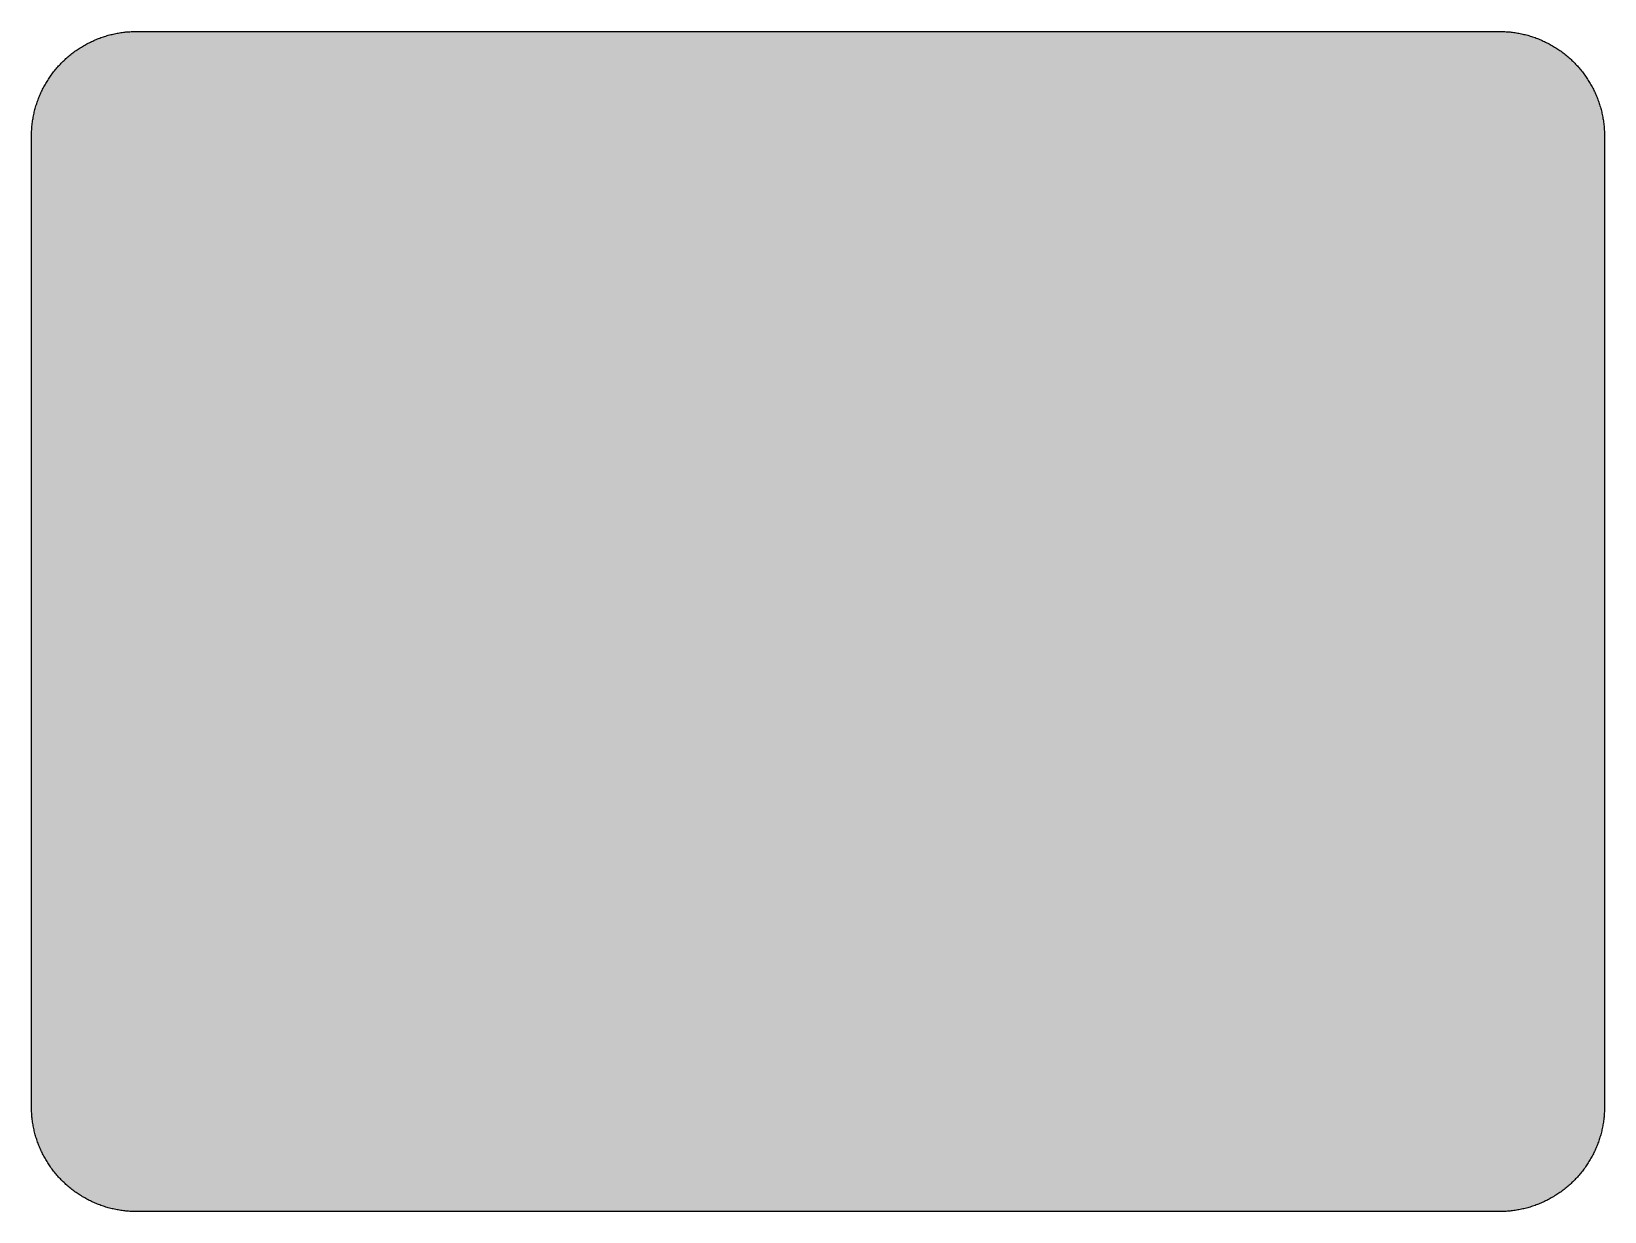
# Model space of a CAD drawing. Header units: millimetres. Extents: x 0 to 212, y 0 to 159.
import ezdxf

# ---------------------------------------------------------------- set-up
doc = ezdxf.new("R2010")
doc.units = ezdxf.units.MM

msp = doc.modelspace()

# ---------------------------------------------------------------- hatches: boundary and pattern name
msp.add_hatch(color=254).paths.add_polyline_path([(14.1633, 0.0536), (13.9878, 0.0533), (13.8125, 0.0559), (13.6373, 0.061), (13.462, 0.0686), (13.2893, 0.0787), (13.114, 0.0914), (12.9413, 0.1041), (12.7686, 0.1219), (12.5959, 0.1397), (12.4231, 0.16), (12.2504, 0.1829), (12.0777, 0.2057), (11.9075, 0.2337), (11.7373, 0.2616), (11.5672, 0.2921), (11.397, 0.3251), (11.2268, 0.3607), (11.0592, 0.3988), (10.8915, 0.4369), (10.7239, 0.4775), (10.5562, 0.5207), (10.3886, 0.5664), (10.2235, 0.6121), (10.0584, 0.6629), (9.8933, 0.7137), (9.7307, 0.7671), (9.5682, 0.8204), (9.4056, 0.8788), (9.2431, 0.9373), (9.083, 0.9982), (8.923, 1.0617), (8.763, 1.1252), (8.6055, 1.1938), (8.4455, 1.2624), (8.2906, 1.331), (8.1331, 1.4046), (7.9781, 1.4783), (7.8232, 1.5545), (7.6708, 1.6332), (7.5184, 1.7145), (7.366, 1.7958), (7.2161, 1.8796), (7.0663, 1.966), (6.919, 2.0523), (6.7716, 2.1438), (6.6243, 2.2352), (6.4795, 2.3266), (6.3348, 2.4232), (6.19, 2.5197), (6.0477, 2.6187), (5.908, 2.7178), (5.7683, 2.8194), (5.6286, 2.9235), (5.4915, 3.0302), (5.3543, 3.1369), (5.2197, 3.2461), (5.0851, 3.3579), (4.953, 3.4722), (4.8209, 3.5865), (4.6914, 3.7033), (4.5644, 3.8202), (4.4348, 3.9395), (4.3104, 4.0615), (4.1859, 4.1859), (4.0615, 4.3104), (3.9395, 4.4348), (3.8202, 4.5618), (3.7033, 4.6914), (3.5865, 4.8209), (3.4722, 4.953), (3.3579, 5.0851), (3.2487, 5.2197), (3.1369, 5.3543), (3.0302, 5.4915), (2.9235, 5.6286), (2.8194, 5.7683), (2.7178, 5.908), (2.6187, 6.0477), (2.5197, 6.19), (2.4232, 6.3348), (2.3266, 6.477), (2.2352, 6.6243), (2.1438, 6.7691), (2.0523, 6.919), (1.966, 7.0663), (1.8796, 7.2161), (1.7958, 7.366), (1.7145, 7.5184), (1.6332, 7.6708), (1.5545, 7.8232), (1.4783, 7.9781), (1.4046, 8.1331), (1.331, 8.2906), (1.2598, 8.4455), (1.1913, 8.603), (1.1252, 8.763), (1.0592, 8.923), (0.9982, 9.083), (0.9373, 9.2431), (0.8763, 9.4056), (0.8204, 9.5682), (0.7645, 9.7307), (0.7112, 9.8933), (0.6604, 10.0584), (0.6121, 10.2235), (0.5639, 10.3911), (0.5207, 10.5562), (0.4775, 10.7239), (0.4343, 10.8915), (0.3962, 11.0592), (0.3607, 11.2268), (0.3251, 11.397), (0.2921, 11.5672), (0.2616, 11.7373), (0.2311, 11.9075), (0.2057, 12.0802), (0.1803, 12.2504), (0.1575, 12.4231), (0.1372, 12.5959), (0.1194, 12.7686), (0.1041, 12.9413), (0.0889, 13.1166), (0.0787, 13.2893), (0.0686, 13.4645), (0.061, 13.6373), (0.0559, 13.8125), (0.0508, 13.9878), (0.0508, 14.163), (0.0522, 144.6925), (0.0508, 144.8664), (0.0559, 145.0416), (0.061, 145.2169), (0.0686, 145.3896), (0.0787, 145.5649), (0.0889, 145.7376), (0.1041, 145.9128), (0.1194, 146.0856), (0.1372, 146.2583), (0.1575, 146.431), (0.1803, 146.6037), (0.2057, 146.7739), (0.2311, 146.9466), (0.2616, 147.1168), (0.2921, 147.287), (0.3251, 147.4572), (0.3607, 147.6248), (0.3962, 147.795), (0.4343, 147.9626), (0.4775, 148.1303), (0.5207, 148.2979), (0.5639, 148.463), (0.6121, 148.6281), (0.6604, 148.7932), (0.7112, 148.9583), (0.7645, 149.1234), (0.8204, 149.286), (0.8763, 149.4485), (0.9373, 149.6111), (0.9982, 149.7711), (1.0592, 149.9311), (1.1252, 150.0911), (1.1913, 150.2486), (1.2598, 150.4061), (1.331, 150.5636), (1.4046, 150.7185), (1.4783, 150.876), (1.5545, 151.0284), (1.6332, 151.1833), (1.7145, 151.3357), (1.7958, 151.4856), (1.8796, 151.638), (1.966, 151.7879), (2.0523, 151.9352), (2.1438, 152.0825), (2.2352, 152.2298), (2.3266, 152.3746), (2.4232, 152.5194), (2.5197, 152.6616), (2.6187, 152.8039), (2.7178, 152.9461), (2.8194, 153.0858), (2.9235, 153.2255), (3.0302, 153.3627), (3.1369, 153.4973), (3.2487, 153.6344), (3.3579, 153.7665), (3.4722, 153.8986), (3.5865, 154.0307), (3.7033, 154.1602), (3.8202, 154.2898), (3.9395, 154.4168), (4.0615, 154.5438), (4.1859, 154.6682), (4.3104, 154.7901), (4.4348, 154.9121), (4.5644, 155.034), (4.6914, 155.1508), (4.8209, 155.2677), (4.953, 155.382), (5.0851, 155.4937), (5.2197, 155.6055), (5.3543, 155.7147), (5.4915, 155.8239), (5.6286, 155.9281), (5.7683, 156.0322), (5.908, 156.1338), (6.0477, 156.2354), (6.19, 156.3345), (6.3348, 156.431), (6.4795, 156.525), (6.6243, 156.6189), (6.7716, 156.7104), (6.919, 156.7993), (7.0663, 156.8882), (7.2161, 156.9745), (7.366, 157.0584), (7.5184, 157.1396), (7.6708, 157.2209), (7.8232, 157.2971), (7.9781, 157.3733), (8.1331, 157.4495), (8.2906, 157.5206), (8.4455, 157.5918), (8.6055, 157.6603), (8.763, 157.7289), (8.923, 157.7924), (9.083, 157.8559), (9.2431, 157.9169), (9.4056, 157.9753), (9.5682, 158.0337), (9.7307, 158.0871), (9.8933, 158.1404), (10.0584, 158.1912), (10.2235, 158.242), (10.3886, 158.2877), (10.5562, 158.3334), (10.7239, 158.3766), (10.8915, 158.4173), (11.0592, 158.4579), (11.2268, 158.4935), (11.397, 158.529), (11.5672, 158.562), (11.7373, 158.5925), (11.9075, 158.6205), (12.0777, 158.6484), (12.2504, 158.6713), (12.4231, 158.6941), (12.5959, 158.7144), (12.7686, 158.7322), (12.9413, 158.75), (13.114, 158.7627), (13.2893, 158.7754), (13.462, 158.7856), (13.6373, 158.7932), (13.8125, 158.7983), (13.9878, 158.8008), (14.163, 158.8033), (197.6078, 158.8036), (197.7822, 158.8008), (197.9574, 158.7983), (198.1327, 158.7932), (198.3054, 158.7856), (198.4807, 158.7754), (198.6534, 158.7627), (198.8287, 158.75), (199.0014, 158.7322), (199.1741, 158.7144), (199.3468, 158.6941), (199.5195, 158.6713), (199.6897, 158.6484), (199.8624, 158.6205), (200.0326, 158.5925), (200.2028, 158.562), (200.373, 158.529), (200.5432, 158.4935), (200.7108, 158.4579), (200.8784, 158.4173), (201.0461, 158.3766), (201.2137, 158.3334), (201.3788, 158.2877), (201.5465, 158.242), (201.7116, 158.1912), (201.8767, 158.1404), (202.0392, 158.0871), (202.2018, 158.0337), (202.3643, 157.9753), (202.5269, 157.9169), (202.6869, 157.8559), (202.8469, 157.7924), (203.007, 157.7289), (203.167, 157.6603), (203.3245, 157.5918), (203.4794, 157.5206), (203.6369, 157.4495), (203.7918, 157.3733), (203.9468, 157.2971), (204.0992, 157.2209), (204.2516, 157.1396), (204.404, 157.0584), (204.5538, 156.9745), (204.7037, 156.8882), (204.8535, 156.7993), (205.0009, 156.7104), (205.1456, 156.6189), (205.293, 156.525), (205.4352, 156.431), (205.58, 156.3345), (205.7222, 156.2354), (205.8619, 156.1338), (206.0016, 156.0322), (206.1413, 155.9281), (206.2785, 155.8239), (206.4156, 155.7147), (206.5503, 155.6055), (206.6849, 155.4937), (206.817, 155.382), (206.949, 155.2677), (207.0786, 155.1508), (207.2081, 155.034), (207.3351, 154.9121), (207.4596, 154.7901), (207.584, 154.6682), (207.7085, 154.5438), (207.8304, 154.4168), (207.9498, 154.2898), (208.0666, 154.1602), (208.1835, 154.0307), (208.2978, 153.8986), (208.4121, 153.7665), (208.5238, 153.6344), (208.6331, 153.4973), (208.7397, 153.3627), (208.8464, 153.2255), (208.9506, 153.0858), (209.0522, 152.9461), (209.1512, 152.8039), (209.2503, 152.6616), (209.3468, 152.5194), (209.4433, 152.3746), (209.5348, 152.2298), (209.6262, 152.0825), (209.7176, 151.9352), (209.804, 151.7879), (209.8904, 151.638), (209.9742, 151.4856), (210.0555, 151.3357), (210.1367, 151.1833), (210.2155, 151.0284), (210.2917, 150.876), (210.3653, 150.7185), (210.439, 150.5636), (210.5076, 150.4061), (210.5762, 150.2486), (210.6447, 150.0911), (210.7082, 149.9311), (210.7717, 149.7711), (210.8327, 149.6111), (210.8911, 149.4485), (210.9495, 149.286), (211.0029, 149.1234), (211.0562, 148.9583), (211.107, 148.7932), (211.1578, 148.6281), (211.2035, 148.463), (211.2493, 148.2979), (211.2924, 148.1303), (211.3331, 147.9626), (211.3712, 147.795), (211.4093, 147.6248), (211.4448, 147.4572), (211.4779, 147.287), (211.5083, 147.1168), (211.5363, 146.9466), (211.5642, 146.7739), (211.5871, 146.6037), (211.6099, 146.431), (211.6303, 146.2583), (211.648, 146.0856), (211.6658, 145.9128), (211.6785, 145.7376), (211.6912, 145.5649), (211.7014, 145.3896), (211.709, 145.2169), (211.7141, 145.0416), (211.7166, 144.8664), (211.7166, 144.6911), (211.7189, 14.1647), (211.7166, 13.9878), (211.7141, 13.8125), (211.709, 13.6373), (211.7014, 13.4645), (211.6912, 13.2893), (211.6785, 13.1166), (211.6658, 12.9413), (211.648, 12.7686), (211.6303, 12.5959), (211.6099, 12.4231), (211.5871, 12.2504), (211.5642, 12.0802), (211.5363, 11.9075), (211.5083, 11.7373), (211.4779, 11.5672), (211.4448, 11.397), (211.4093, 11.2268), (211.3712, 11.0592), (211.3331, 10.8915), (211.2924, 10.7239), (211.2493, 10.5562), (211.2035, 10.3911), (211.1578, 10.2235), (211.107, 10.0584), (211.0562, 9.8933), (211.0029, 9.7307), (210.9495, 9.5682), (210.8911, 9.4056), (210.8327, 9.2431), (210.7717, 9.083), (210.7082, 8.923), (210.6447, 8.763), (210.5762, 8.603), (210.5076, 8.4455), (210.439, 8.2906), (210.3653, 8.1331), (210.2917, 7.9781), (210.2155, 7.8232), (210.1367, 7.6708), (210.0555, 7.5184), (209.9742, 7.366), (209.8904, 7.2161), (209.804, 7.0663), (209.7176, 6.919), (209.6262, 6.7691), (209.5348, 6.6243), (209.4433, 6.477), (209.3468, 6.3348), (209.2503, 6.19), (209.1512, 6.0477), (209.0522, 5.908), (208.9506, 5.7683), (208.8464, 5.6286), (208.7397, 5.4915), (208.6331, 5.3543), (208.5238, 5.2197), (208.4121, 5.0851), (208.2978, 4.953), (208.1835, 4.8209), (208.0666, 4.6914), (207.9498, 4.5618), (207.8304, 4.4348), (207.7085, 4.3104), (207.584, 4.1859), (207.4596, 4.0615), (207.3351, 3.9395), (207.2081, 3.8202), (207.0786, 3.7033), (206.949, 3.5865), (206.817, 3.4722), (206.6849, 3.3579), (206.5503, 3.2461), (206.4156, 3.1369), (206.2785, 3.0302), (206.1413, 2.9235), (206.0016, 2.8194), (205.8619, 2.7178), (205.7222, 2.6187), (205.58, 2.5197), (205.4352, 2.4232), (205.293, 2.3266), (205.1456, 2.2352), (205.0009, 2.1438), (204.8535, 2.0523), (204.7037, 1.966), (204.5538, 1.8796), (204.404, 1.7958), (204.2516, 1.7145), (204.0992, 1.6332), (203.9468, 1.5545), (203.7918, 1.4783), (203.6369, 1.4046), (203.4794, 1.331), (203.3245, 1.2624), (203.167, 1.1938), (203.007, 1.1252), (202.8469, 1.0617), (202.6869, 0.9982), (202.5269, 0.9373), (202.3643, 0.8788), (202.2018, 0.8204), (202.0392, 0.7671), (201.8767, 0.7137), (201.7116, 0.6629), (201.5465, 0.6121), (201.3788, 0.5664), (201.2137, 0.5207), (201.0461, 0.4775), (200.8784, 0.4369), (200.7108, 0.3988), (200.5432, 0.3607), (200.373, 0.3251), (200.2028, 0.2921), (200.0326, 0.2616), (199.8624, 0.2337), (199.6897, 0.2057), (199.5195, 0.1829), (199.3468, 0.16), (199.1741, 0.1397), (199.0014, 0.1219), (198.8287, 0.1041), (198.6534, 0.0914), (198.4807, 0.0787), (198.3054, 0.0686), (198.1327, 0.061), (197.9574, 0.0559), (197.7822, 0.0533), (197.6069, 0.0533)])
h = msp.add_hatch(color=59)
h.paths.add_polyline_path([(14.1633, 3.5814), (13.8887, 3.5839), (13.6169, 3.5941), (13.3477, 3.6119), (13.081, 3.6347), (12.8143, 3.6652), (12.5501, 3.7008), (12.2885, 3.7465), (12.0294, 3.7948), (11.7729, 3.8506), (11.5164, 3.9141), (11.2649, 3.9827), (11.016, 4.0564), (10.7671, 4.1351), (10.5232, 4.2215), (10.2819, 4.3129), (10.0432, 4.412), (9.8069, 4.5161), (9.5733, 4.6228), (9.3447, 4.7371), (9.1186, 4.8565), (8.8951, 4.9809), (8.6741, 5.113), (8.4582, 5.2476), (8.2448, 5.3873), (8.0366, 5.5321), (7.8308, 5.682), (7.6276, 5.8369), (7.4295, 5.9969), (7.2365, 6.1595), (7.046, 6.3297), (6.8605, 6.5024), (6.6777, 6.6802), (6.5024, 6.8605), (6.3271, 7.046), (6.1595, 7.2365), (5.9969, 7.432), (5.8369, 7.6302), (5.682, 7.8308), (5.5321, 8.0366), (5.3873, 8.2448), (5.2451, 8.4582), (5.1105, 8.6741), (4.9809, 8.8951), (4.8565, 9.1186), (4.7371, 9.3447), (4.6228, 9.5758), (4.5136, 9.8069), (4.4094, 10.0432), (4.3129, 10.2819), (4.2215, 10.5232), (4.1351, 10.7696), (4.0538, 11.016), (3.9802, 11.2649), (3.9116, 11.5189), (3.8506, 11.7729), (3.7948, 12.0294), (3.744, 12.2911), (3.7008, 12.5527), (3.6627, 12.8143), (3.6322, 13.081), (3.6093, 13.3502), (3.5916, 13.6195), (3.5814, 13.8913), (3.5789, 14.163), (3.58, 144.6925), (3.5814, 144.9654), (3.5916, 145.2347), (3.6093, 145.5064), (3.6322, 145.7731), (3.6627, 146.0398), (3.7008, 146.304), (3.744, 146.5656), (3.7948, 146.8247), (3.8506, 147.0812), (3.9116, 147.3352), (3.9802, 147.5892), (4.0538, 147.8382), (4.1351, 148.0845), (4.2215, 148.3309), (4.3129, 148.5722), (4.4094, 148.811), (4.5136, 149.0472), (4.6228, 149.2783), (4.7371, 149.5095), (4.8565, 149.7355), (4.9809, 149.9591), (5.1105, 150.1775), (5.2451, 150.3959), (5.3873, 150.6093), (5.5321, 150.8176), (5.682, 151.0233), (5.8369, 151.224), (5.9969, 151.4221), (6.1595, 151.6177), (6.3271, 151.8056), (6.5024, 151.9936), (6.6777, 152.1739), (6.8605, 152.3517), (7.046, 152.5245), (7.2365, 152.6946), (7.4295, 152.8572), (7.6276, 153.0172), (7.8308, 153.1722), (8.0366, 153.322), (8.2448, 153.4668), (8.4582, 153.6065), (8.6741, 153.7411), (8.8951, 153.8732), (9.1186, 153.9977), (9.3447, 154.117), (9.5733, 154.2313), (9.8069, 154.3406), (10.0432, 154.4422), (10.2819, 154.5412), (10.5232, 154.6327), (10.7671, 154.719), (11.016, 154.7978), (11.2649, 154.874), (11.5164, 154.9425), (11.7729, 155.0035), (12.0294, 155.0594), (12.2885, 155.1102), (12.5501, 155.1534), (12.8143, 155.1889), (13.081, 155.2194), (13.3477, 155.2448), (13.6169, 155.26), (13.8887, 155.2702), (14.163, 155.2753), (197.6078, 155.2758), (197.8787, 155.2702), (198.1505, 155.26), (198.4197, 155.2448), (198.689, 155.2194), (198.9557, 155.1889), (199.2173, 155.1534), (199.4789, 155.1102), (199.7405, 155.0594), (199.9971, 155.0035), (200.2511, 154.9425), (200.5051, 154.874), (200.754, 154.7978), (201.0004, 154.719), (201.2467, 154.6327), (201.488, 154.5412), (201.7268, 154.4422), (201.963, 154.3406), (202.1942, 154.2313), (202.4253, 154.117), (202.6514, 153.9977), (202.8749, 153.8732), (203.0959, 153.7411), (203.3118, 153.6065), (203.5251, 153.4668), (203.7334, 153.322), (203.9391, 153.1722), (204.1398, 153.0172), (204.3379, 152.8572), (204.5335, 152.6946), (204.724, 152.5245), (204.9094, 152.3517), (205.0898, 152.1739), (205.2676, 151.9936), (205.4403, 151.8056), (205.6105, 151.6177), (205.773, 151.4221), (205.933, 151.224), (206.088, 151.0233), (206.2378, 150.8176), (206.3826, 150.6093), (206.5223, 150.3959), (206.6569, 150.1775), (206.789, 149.9591), (206.9135, 149.7355), (207.0329, 149.5095), (207.1472, 149.2783), (207.2538, 149.0472), (207.358, 148.811), (207.457, 148.5722), (207.5485, 148.3309), (207.6348, 148.0845), (207.7136, 147.8382), (207.7872, 147.5892), (207.8558, 147.3352), (207.9193, 147.0812), (207.9752, 146.8247), (208.0235, 146.5656), (208.0692, 146.304), (208.1047, 146.0398), (208.1352, 145.7731), (208.1581, 145.5064), (208.1759, 145.2347), (208.186, 144.9654), (208.1911, 144.6911), (208.1911, 14.1647), (208.186, 13.8913), (208.1759, 13.6195), (208.1581, 13.3502), (208.1352, 13.081), (208.1047, 12.8143), (208.0692, 12.5527), (208.0235, 12.2911), (207.9752, 12.0294), (207.9193, 11.7729), (207.8558, 11.5189), (207.7872, 11.2649), (207.7136, 11.016), (207.6348, 10.7696), (207.5485, 10.5232), (207.457, 10.2819), (207.358, 10.0432), (207.2538, 9.8069), (207.1472, 9.5758), (207.0329, 9.3447), (206.9135, 9.1186), (206.789, 8.8951), (206.6569, 8.6741), (206.5223, 8.4582), (206.3826, 8.2448), (206.2378, 8.0366), (206.088, 7.8308), (205.933, 7.6302), (205.773, 7.432), (205.6105, 7.2365), (205.4403, 7.046), (205.2676, 6.8605), (205.0898, 6.6802), (204.9094, 6.5024), (204.724, 6.3297), (204.5335, 6.1595), (204.3379, 5.9969), (204.1398, 5.8369), (203.9391, 5.682), (203.7334, 5.5321), (203.5251, 5.3873), (203.3118, 5.2476), (203.0959, 5.113), (202.8749, 4.9809), (202.6514, 4.8565), (202.4253, 4.7371), (202.1942, 4.6228), (201.963, 4.5161), (201.7268, 4.412), (201.488, 4.3129), (201.2467, 4.2215), (201.0004, 4.1351), (200.754, 4.0564), (200.5051, 3.9827), (200.2511, 3.9141), (199.9971, 3.8506), (199.7405, 3.7948), (199.4789, 3.7465), (199.2173, 3.7008), (198.9557, 3.6652), (198.689, 3.6347), (198.4197, 3.6119), (198.1505, 3.5941), (197.8787, 3.5839), (197.6069, 3.5789)])
h.paths.add_polyline_path([(14.1633, 8.8731), (14.0259, 8.8748), (13.8887, 8.8798), (13.7541, 8.8875), (13.622, 8.9002), (13.4874, 8.9154), (13.3553, 8.9332), (13.2258, 8.9535), (13.0962, 8.9789), (12.9667, 9.0068), (12.8397, 9.0373), (12.7127, 9.0729), (12.5882, 9.1084), (12.4663, 9.1491), (12.3419, 9.1923), (12.2225, 9.238), (12.1031, 9.2888), (11.9837, 9.3396), (11.8694, 9.3929), (11.7526, 9.4513), (11.6408, 9.5098), (11.5291, 9.5733), (11.4198, 9.6368), (11.3106, 9.7053), (11.2039, 9.7765), (11.0998, 9.8476), (10.9957, 9.9238), (10.8966, 10), (10.7975, 10.0787), (10.6985, 10.1625), (10.6045, 10.2464), (10.5105, 10.3327), (10.4216, 10.4216), (10.3327, 10.5131), (10.2464, 10.6045), (10.16, 10.701), (10.0787, 10.7975), (10, 10.8966), (9.9212, 10.9982), (9.8476, 11.0998), (9.7739, 11.2039), (9.7053, 11.3106), (9.6368, 11.4198), (9.5707, 11.5291), (9.5098, 11.6408), (9.4488, 11.7551), (9.3929, 11.8694), (9.337, 11.9863), (9.2862, 12.1031), (9.238, 12.2225), (9.1923, 12.3444), (9.1491, 12.4663), (9.1084, 12.5908), (9.0703, 12.7152), (9.0373, 12.8397), (9.0068, 12.9692), (8.9789, 13.0962), (8.9535, 13.2258), (8.9306, 13.3579), (8.9129, 13.4899), (8.8976, 13.622), (8.8849, 13.7566), (8.8773, 13.8913), (8.8722, 14.0259), (8.8697, 14.163), (8.8717, 144.6925), (8.8722, 144.8283), (8.8773, 144.9629), (8.8849, 145.0975), (8.8976, 145.2321), (8.9129, 145.3642), (8.9306, 145.4963), (8.9535, 145.6284), (8.9789, 145.7579), (9.0068, 145.8849), (9.0373, 146.0144), (9.0703, 146.1389), (9.1084, 146.2634), (9.1491, 146.3878), (9.1923, 146.5097), (9.238, 146.6317), (9.2862, 146.751), (9.337, 146.8679), (9.3929, 146.9847), (9.4488, 147.099), (9.5098, 147.2133), (9.5707, 147.3251), (9.6368, 147.4343), (9.7053, 147.5435), (9.7739, 147.6502), (9.8476, 147.7543), (9.9212, 147.8559), (10, 147.9575), (10.0787, 148.0566), (10.16, 148.1531), (10.2464, 148.2496), (10.3327, 148.3411), (10.4216, 148.4325), (10.5105, 148.5214), (10.6045, 148.6078), (10.6985, 148.6916), (10.7975, 148.7754), (10.8966, 148.8542), (10.9957, 148.9304), (11.0998, 149.0066), (11.2039, 149.0777), (11.3106, 149.1488), (11.4198, 149.2174), (11.5291, 149.2809), (11.6408, 149.3444), (11.7526, 149.4028), (11.8694, 149.4612), (11.9837, 149.5146), (12.1031, 149.5679), (12.2225, 149.6162), (12.3419, 149.6619), (12.4663, 149.7051), (12.5882, 149.7457), (12.7127, 149.7813), (12.8397, 149.8168), (12.9667, 149.8473), (13.0962, 149.8752), (13.2258, 149.9006), (13.3553, 149.921), (13.4874, 149.9413), (13.622, 149.9565), (13.7541, 149.9667), (13.8887, 149.9768), (14.0259, 149.9819), (14.163, 149.9819), (197.6078, 149.9842), (197.7441, 149.9819), (197.8787, 149.9768), (198.0133, 149.9667), (198.1479, 149.9565), (198.28, 149.9413), (198.4121, 149.921), (198.5442, 149.9006), (198.6737, 149.8752), (198.8007, 149.8473), (198.9303, 149.8168), (199.0547, 149.7813), (199.1792, 149.7457), (199.3036, 149.7051), (199.4256, 149.6619), (199.5475, 149.6162), (199.6669, 149.5679), (199.7837, 149.5146), (199.9005, 149.4612), (200.0148, 149.4028), (200.1291, 149.3444), (200.2409, 149.2809), (200.3501, 149.2174), (200.4593, 149.1488), (200.566, 149.0777), (200.6702, 149.0066), (200.7718, 148.9304), (200.8734, 148.8542), (200.9724, 148.7754), (201.0689, 148.6916), (201.1655, 148.6078), (201.2569, 148.5214), (201.3483, 148.4325), (201.4372, 148.3411), (201.5236, 148.2496), (201.6074, 148.1531), (201.6912, 148.0566), (201.77, 147.9575), (201.8462, 147.8559), (201.9224, 147.7543), (201.9935, 147.6502), (202.0646, 147.5435), (202.1332, 147.4343), (202.1967, 147.3251), (202.2602, 147.2133), (202.3186, 147.099), (202.377, 146.9847), (202.4304, 146.8679), (202.4812, 146.751), (202.532, 146.6317), (202.5777, 146.5097), (202.6209, 146.3878), (202.6615, 146.2634), (202.6971, 146.1389), (202.7326, 146.0144), (202.7631, 145.8849), (202.7911, 145.7579), (202.8165, 145.6284), (202.8368, 145.4963), (202.8546, 145.3642), (202.8698, 145.2321), (202.8825, 145.0975), (202.8901, 144.9629), (202.8952, 144.8283), (202.8977, 144.6911), (202.8994, 14.1647), (202.8952, 14.0259), (202.8901, 13.8913), (202.8825, 13.7566), (202.8698, 13.622), (202.8546, 13.4899), (202.8368, 13.3579), (202.8165, 13.2258), (202.7911, 13.0962), (202.7631, 12.9692), (202.7326, 12.8397), (202.6971, 12.7152), (202.6615, 12.5908), (202.6209, 12.4663), (202.5777, 12.3444), (202.532, 12.2225), (202.4812, 12.1031), (202.4304, 11.9863), (202.377, 11.8694), (202.3186, 11.7551), (202.2602, 11.6408), (202.1967, 11.5291), (202.1332, 11.4198), (202.0646, 11.3106), (201.9935, 11.2039), (201.9224, 11.0998), (201.8462, 10.9982), (201.77, 10.8966), (201.6912, 10.7975), (201.6074, 10.701), (201.5236, 10.6045), (201.4372, 10.5131), (201.3483, 10.4216), (201.2569, 10.3327), (201.1655, 10.2464), (201.0689, 10.1625), (200.9724, 10.0787), (200.8734, 10), (200.7718, 9.9238), (200.6702, 9.8476), (200.566, 9.7765), (200.4593, 9.7053), (200.3501, 9.6368), (200.2409, 9.5733), (200.1291, 9.5098), (200.0148, 9.4513), (199.9005, 9.3929), (199.7837, 9.3396), (199.6669, 9.2888), (199.5475, 9.238), (199.4256, 9.1923), (199.3036, 9.1491), (199.1792, 9.1084), (199.0547, 9.0729), (198.9303, 9.0373), (198.8007, 9.0068), (198.6737, 8.9789), (198.5442, 8.9535), (198.4121, 8.9332), (198.28, 8.9154), (198.1479, 8.9002), (198.0133, 8.8875), (197.8787, 8.8798), (197.7441, 8.8748), (197.6069, 8.8722)], flags=16)
h = msp.add_hatch(color=59)
h.paths.add_polyline_path([(63.9932, 99.4929), (63.9953, 99.7483), (64.0055, 100.0023), (64.0207, 100.2538), (64.0436, 100.5053), (64.0715, 100.7542), (64.1071, 101.0031), (64.1477, 101.2469), (64.1934, 101.4908), (64.2468, 101.7321), (64.3052, 101.9708), (64.3687, 102.2071), (64.4373, 102.4407), (64.5135, 102.6744), (64.5947, 102.903), (64.6811, 103.1291), (64.7725, 103.3526), (64.8691, 103.5736), (64.9707, 103.792), (65.0773, 104.0079), (65.1891, 104.2213), (65.3059, 104.4296), (65.4279, 104.6353), (65.5549, 104.8385), (65.6869, 105.0392), (65.8216, 105.2347), (65.9638, 105.4278), (66.1086, 105.6157), (66.2584, 105.8037), (66.4108, 105.984), (66.5709, 106.1618), (66.7309, 106.3371), (66.8985, 106.5073), (67.0687, 106.6724), (67.244, 106.8349), (67.4218, 106.995), (67.6021, 107.1474), (67.7875, 107.2972), (67.978, 107.442), (68.1711, 107.5817), (68.3666, 107.7189), (68.5673, 107.8509), (68.7705, 107.9779), (68.9762, 108.0999), (69.1845, 108.2167), (69.3979, 108.3285), (69.6138, 108.4351), (69.8297, 108.5367), (70.0532, 108.6333), (70.2767, 108.7247), (70.5028, 108.8111), (70.7314, 108.8923), (70.9625, 108.9685), (71.1987, 109.0371), (71.435, 109.1006), (71.6737, 109.159), (71.915, 109.2124), (72.1589, 109.2581), (72.4027, 109.2987), (72.6491, 109.3343), (72.9005, 109.3622), (73.1495, 109.3851), (73.4035, 109.4003), (73.6575, 109.4105), (73.914, 109.413), (74.1705, 109.4105), (74.4245, 109.4003), (74.6785, 109.3851), (74.9275, 109.3622), (75.1789, 109.3343), (75.4253, 109.2987), (75.6691, 109.2581), (75.913, 109.2124), (76.1543, 109.159), (76.393, 109.1006), (76.6293, 109.0371), (76.8655, 108.9685), (77.0966, 108.8923), (77.3252, 108.8111), (77.5513, 108.7247), (77.7773, 108.6333), (77.9983, 108.5367), (78.2168, 108.4351), (78.4301, 108.3285), (78.6435, 108.2167), (78.8518, 108.0999), (79.06, 107.9779), (79.2632, 107.8509), (79.4614, 107.7189), (79.6569, 107.5817), (79.85, 107.442), (80.0405, 107.2972), (80.2259, 107.1474), (80.4062, 106.995), (80.5866, 106.8349), (80.7593, 106.6724), (80.9295, 106.5073), (81.0971, 106.3371), (81.2597, 106.1618), (81.4172, 105.984), (81.5696, 105.8037), (81.7194, 105.6157), (81.8642, 105.4278), (82.0064, 105.2347), (82.1411, 105.0392), (82.2731, 104.8385), (82.4001, 104.6353), (82.5221, 104.4296), (82.6389, 104.2213), (82.7507, 104.0079), (82.8573, 103.792), (82.9589, 103.5736), (83.0555, 103.3526), (83.1469, 103.1291), (83.2333, 102.903), (83.3145, 102.6744), (83.3907, 102.4407), (83.4593, 102.2071), (83.5228, 101.9708), (83.5812, 101.7321), (83.6346, 101.4908), (83.6803, 101.2469), (83.7209, 101.0031), (83.7565, 100.7542), (83.7844, 100.5053), (83.8073, 100.2538), (83.8225, 100.0023), (83.8327, 99.7483), (83.8352, 99.4918), (83.8369, 98.3904), (124.6269, 98.3904), (124.6269, 99.4929), (124.6276, 99.7483), (124.6378, 100.0023), (124.6556, 100.2538), (124.6759, 100.5053), (124.7064, 100.7542), (124.7394, 101.0031), (124.78, 101.2469), (124.8283, 101.4908), (124.8791, 101.7321), (124.9375, 101.9708), (125.001, 102.2071), (125.0721, 102.4407), (125.1458, 102.6744), (125.2271, 102.903), (125.3134, 103.1291), (125.4049, 103.3526), (125.5014, 103.5736), (125.603, 103.792), (125.7122, 104.0079), (125.824, 104.2213), (125.9408, 104.4296), (126.0627, 104.6353), (126.1897, 104.8385), (126.3193, 105.0392), (126.4564, 105.2347), (126.5961, 105.4278), (126.7409, 105.6157), (126.8908, 105.8037), (127.0457, 105.984), (127.2032, 106.1618), (127.3658, 106.3371), (127.5309, 106.5073), (127.701, 106.6724), (127.8763, 106.8349), (128.0541, 106.995), (128.237, 107.1474), (128.4224, 107.2972), (128.6104, 107.442), (128.8034, 107.5817), (129.0015, 107.7189), (129.1996, 107.8509), (129.4028, 107.9779), (129.6086, 108.0999), (129.8194, 108.2167), (130.0302, 108.3285), (130.2461, 108.4351), (130.4646, 108.5367), (130.6855, 108.6333), (130.9091, 108.7247), (131.1351, 108.8111), (131.3663, 108.8923), (131.5974, 108.9685), (131.8311, 109.0371), (132.0673, 109.1006), (132.3061, 109.159), (132.5474, 109.2124), (132.7912, 109.2581), (133.0376, 109.2987), (133.284, 109.3343), (133.5329, 109.3622), (133.7843, 109.3851), (134.0358, 109.4003), (134.2923, 109.4105), (134.5463, 109.413), (134.8029, 109.4105), (135.0569, 109.4003), (135.3109, 109.3851), (135.5623, 109.3622), (135.8113, 109.3343), (136.0576, 109.2987), (136.304, 109.2581), (136.5479, 109.2124), (136.7892, 109.159), (137.0279, 109.1006), (137.2641, 109.0371), (137.4978, 108.9685), (137.729, 108.8923), (137.9601, 108.8111), (138.1862, 108.7247), (138.4097, 108.6333), (138.6307, 108.5367), (138.8491, 108.4351), (139.065, 108.3285), (139.2784, 108.2167), (139.4866, 108.0999), (139.6924, 107.9779), (139.8956, 107.8509), (140.0962, 107.7189), (140.2918, 107.5817), (140.4849, 107.442), (140.6728, 107.2972), (140.8582, 107.1474), (141.0411, 106.995), (141.2189, 106.8349), (141.3942, 106.6724), (141.5644, 106.5073), (141.7295, 106.3371), (141.892, 106.1618), (142.0495, 105.984), (142.2044, 105.8037), (142.3543, 105.6157), (142.4991, 105.4278), (142.6388, 105.2347), (142.7759, 105.0392), (142.9055, 104.8385), (143.0325, 104.6353), (143.1544, 104.4296), (143.2712, 104.2213), (143.383, 104.0079), (143.4922, 103.792), (143.5938, 103.5736), (143.6903, 103.3526), (143.7818, 103.1291), (143.8681, 102.903), (143.9469, 102.6744), (144.0231, 102.4407), (144.0942, 102.2071), (144.1577, 101.9708), (144.2161, 101.7321), (144.2669, 101.4908), (144.3152, 101.2469), (144.3558, 101.0031), (144.3888, 100.7542), (144.4193, 100.5053), (144.4396, 100.2538), (144.4574, 100.0023), (144.465, 99.7483), (144.4701, 99.4918), (144.4706, 98.3904), (158.8022, 98.3904), (158.9151, 98.3894), (159.0269, 98.3945), (159.1412, 98.4021), (159.2529, 98.4123), (159.3621, 98.425), (159.4739, 98.4402), (159.5831, 98.458), (159.6898, 98.4783), (159.7965, 98.5012), (159.9032, 98.5291), (160.0098, 98.5571), (160.1114, 98.5876), (160.2156, 98.6206), (160.3172, 98.6561), (160.4188, 98.6942), (160.5178, 98.7349), (160.6169, 98.7781), (160.7134, 98.8238), (160.8099, 98.872), (160.9039, 98.9203), (160.9954, 98.9736), (161.0893, 99.027), (161.1782, 99.0829), (161.2671, 99.1413), (161.3535, 99.2022), (161.4399, 99.2657), (161.5237, 99.3292), (161.6075, 99.3953), (161.6862, 99.4639), (161.7675, 99.535), (161.8437, 99.6061), (161.9199, 99.6798), (161.9936, 99.756), (162.0647, 99.8322), (162.1358, 99.9134), (162.2044, 99.9922), (162.2704, 100.076), (162.3339, 100.1598), (162.3974, 100.2462), (162.4584, 100.3325), (162.5168, 100.4214), (162.5727, 100.5129), (162.626, 100.6043), (162.6794, 100.6958), (162.7276, 100.7897), (162.7759, 100.8863), (162.8216, 100.9828), (162.8648, 101.0818), (162.9054, 101.1809), (162.9435, 101.2825), (162.9791, 101.3841), (163.0121, 101.4882), (163.0426, 101.5924), (163.0731, 101.6965), (163.0985, 101.8032), (163.1213, 101.9099), (163.1417, 102.0191), (163.1594, 102.1258), (163.1747, 102.2375), (163.1874, 102.3468), (163.1975, 102.4585), (163.2052, 102.5728), (163.2102, 102.6846), (163.2102, 102.7989), (163.2119, 115.1019), (163.2102, 115.1306), (163.2102, 115.1585), (163.2102, 115.1865), (163.2102, 115.2169), (163.2102, 115.2449), (163.2077, 115.2728), (163.2077, 115.3033), (163.2077, 115.3312), (163.2052, 115.3592), (163.2052, 115.3871), (163.2026, 115.4176), (163.2026, 115.4455), (163.2001, 115.4735), (163.1975, 115.504), (163.1975, 115.5319), (163.195, 115.5598), (163.1925, 115.5903), (163.1899, 115.6183), (163.1874, 115.6462), (163.1848, 115.6741), (163.1823, 115.7046), (163.1798, 115.7326), (163.1772, 115.7605), (163.1747, 115.791), (163.1721, 115.8189), (163.1696, 115.8469), (163.1645, 115.8748), (163.162, 115.9053), (163.1594, 115.9332), (163.1544, 115.9612), (163.1518, 115.9891), (163.1467, 116.017), (163.1442, 116.0475), (163.1391, 116.0755), (163.134, 116.1034), (163.129, 116.1313), (163.1264, 116.1593), (163.1213, 116.1898), (163.1163, 116.2177), (163.1112, 116.2456), (163.1061, 116.2736), (163.101, 116.3015), (163.0959, 116.3295), (163.0909, 116.3574), (163.0858, 116.3853), (163.0782, 116.4158), (163.0731, 116.4438), (163.068, 116.4717), (163.0629, 116.4996), (163.0553, 116.5276), (163.0502, 116.5555), (163.0426, 116.5835), (163.0375, 116.6114), (163.0299, 116.6393), (163.0223, 116.6673), (163.0172, 116.6952), (163.0096, 116.7232), (163.002, 116.7511), (162.9943, 116.779), (162.9867, 116.807), (162.9816, 116.8349), (162.974, 116.8629), (162.9664, 116.8908), (162.9562, 116.9187), (158.4565, 132.6744), (158.43, 132.7607), (158.402, 132.8496), (158.3715, 132.936), (158.3411, 133.0198), (158.308, 133.1062), (158.2725, 133.19), (158.2369, 133.2713), (158.1988, 133.3525), (158.1582, 133.4338), (158.1175, 133.5151), (158.0769, 133.5938), (158.0312, 133.67), (157.9855, 133.7488), (157.9397, 133.8224), (157.8915, 133.8986), (157.8407, 133.9723), (157.7899, 134.0434), (157.7391, 134.1145), (157.6832, 134.1857), (157.6299, 134.2542), (157.5714, 134.3203), (157.5156, 134.3863), (157.4546, 134.4524), (157.3962, 134.5159), (157.3327, 134.5794), (157.2717, 134.6403), (157.2082, 134.7013), (157.1422, 134.7597), (157.0761, 134.8181), (157.0076, 134.874), (156.9415, 134.9273), (156.8704, 134.9832), (156.7993, 135.034), (156.7282, 135.0848), (156.657, 135.1331), (156.5834, 135.1813), (156.5072, 135.2271), (156.4335, 135.2728), (156.3573, 135.316), (156.2786, 135.3591), (156.2024, 135.3998), (156.1236, 135.4379), (156.0424, 135.476), (155.9611, 135.5115), (155.8798, 135.5446), (155.7985, 135.5776), (155.7147, 135.6081), (155.6334, 135.6385), (155.5471, 135.6665), (155.4632, 135.6919), (155.3769, 135.7173), (155.2905, 135.7376), (155.2042, 135.7605), (155.1178, 135.7782), (155.0289, 135.796), (154.94, 135.8113), (154.8511, 135.8265), (154.7622, 135.8392), (154.6708, 135.8494), (154.5819, 135.857), (154.4904, 135.8621), (154.399, 135.8671), (154.3075, 135.8697), (154.2161, 135.8722), (54.0713, 135.8731), (54.041, 135.8722), (54.0131, 135.8697), (53.9852, 135.8697), (53.9572, 135.8671), (53.9293, 135.8621), (53.9013, 135.8595), (53.8759, 135.8544), (53.848, 135.8494), (53.8226, 135.8443), (53.7947, 135.8367), (53.7693, 135.829), (53.7439, 135.8214), (53.7159, 135.8138), (53.6905, 135.8036), (53.6651, 135.796), (53.6423, 135.7859), (53.6169, 135.7732), (53.5915, 135.763), (53.5686, 135.7503), (53.5457, 135.7376), (53.5229, 135.7249), (53.5, 135.7122), (53.4772, 135.697), (53.4543, 135.6843), (53.4314, 135.669), (53.4111, 135.6512), (53.3908, 135.636), (53.3705, 135.6208), (53.3502, 135.603), (53.3298, 135.5852), (53.3095, 135.5674), (53.2917, 135.5496), (53.2714, 135.5293), (53.2536, 135.509), (53.2359, 135.4912), (53.2206, 135.4709), (53.2028, 135.4506), (53.1876, 135.4277), (53.1724, 135.4074), (53.1571, 135.3845), (53.1419, 135.3642), (53.1266, 135.3414), (53.1139, 135.3185), (53.1012, 135.2931), (53.0885, 135.2702), (53.0758, 135.2474), (53.0657, 135.222), (53.0555, 135.1991), (53.0454, 135.1737), (53.0352, 135.1483), (53.025, 135.1229), (53.0174, 135.0975), (53.0098, 135.0696), (53.0022, 135.0442), (52.9971, 135.0188), (52.9895, 134.9908), (52.9844, 134.9629), (52.9793, 134.9375), (52.9768, 134.9096), (52.9742, 134.8816), (52.9717, 134.8537), (52.9692, 134.8257), (52.9692, 134.7978), (52.9666, 134.7699), (52.9689, 132.5658), (52.9666, 132.5397), (52.9692, 132.5143), (52.9692, 132.4915), (52.9717, 132.4661), (52.9742, 132.4432), (52.9768, 132.4204), (52.9793, 132.395), (52.9844, 132.3721), (52.9895, 132.3492), (52.9946, 132.3264), (52.9996, 132.3035), (53.0047, 132.2781), (53.0123, 132.2578), (53.0174, 132.2349), (53.025, 132.2121), (53.0327, 132.1892), (53.0403, 132.1689), (53.0504, 132.146), (53.0581, 132.1232), (53.0682, 132.1029), (53.0784, 132.0825), (53.0885, 132.0622), (53.0987, 132.0419), (53.1114, 132.0216), (53.1216, 132.0013), (53.1343, 131.9809), (53.147, 131.9606), (53.1597, 131.9428), (53.1724, 131.9225), (53.1876, 131.9047), (53.2003, 131.8844), (53.2155, 131.8666), (53.2308, 131.8489), (53.246, 131.8311), (53.2613, 131.8158), (53.2765, 131.7981), (53.2943, 131.7828), (53.3095, 131.765), (53.3273, 131.7498), (53.3451, 131.7346), (53.3629, 131.7193), (53.3806, 131.7041), (53.3984, 131.6888), (53.4162, 131.6761), (53.4365, 131.6634), (53.4543, 131.6482), (53.4746, 131.6355), (53.4949, 131.6228), (53.5153, 131.6126), (53.5356, 131.5999), (53.5559, 131.5898), (53.5762, 131.5771), (53.5991, 131.5669), (53.6194, 131.5568), (53.6423, 131.5491), (53.6626, 131.539), (53.6854, 131.5314), (53.7083, 131.5237), (53.7312, 131.5161), (53.754, 131.5085), (53.7769, 131.5009), (53.7997, 131.4958), (53.8251, 131.4882), (53.848, 131.4831), (53.8734, 131.478), (53.8963, 131.4729), (53.9191, 131.4679), (53.942, 131.4602), (53.9648, 131.4526), (53.9877, 131.445), (54.0106, 131.4374), (54.0334, 131.4298), (54.0563, 131.4196), (54.0766, 131.4094), (54.0995, 131.3993), (54.1198, 131.3891), (54.1401, 131.379), (54.1604, 131.3688), (54.1807, 131.3561), (54.2011, 131.3434), (54.2214, 131.3307), (54.2417, 131.318), (54.2595, 131.3053), (54.2798, 131.2926), (54.2976, 131.2774), (54.3154, 131.2647), (54.3331, 131.2494), (54.3509, 131.2342), (54.3687, 131.2189), (54.3865, 131.2012), (54.4017, 131.1859), (54.4195, 131.1707), (54.4347, 131.1529), (54.45, 131.1351), (54.4652, 131.1173), (54.4805, 131.0996), (54.4932, 131.0818), (54.5084, 131.064), (54.5211, 131.0462), (54.5363, 131.0259), (54.549, 131.0081), (54.5617, 130.9878), (54.5719, 130.9675), (54.5846, 130.9472), (54.5948, 130.9268), (54.6075, 130.9065), (54.6176, 130.8862), (54.6278, 130.8659), (54.6354, 130.843), (54.6456, 130.8227), (54.6532, 130.7998), (54.6633, 130.7795), (54.671, 130.7567), (54.676, 130.7338), (54.6837, 130.7109), (54.6913, 130.6881), (54.6964, 130.6652), (54.7014, 130.6424), (54.7065, 130.6195), (54.7116, 130.5966), (54.7141, 130.5738), (54.7192, 130.5484), (54.7218, 130.5255), (54.7243, 130.5027), (54.7243, 130.4773), (54.7268, 130.4544), (54.7268, 130.429), (54.7268, 130.4036), (54.7268, 130.3934), (54.7268, 130.3807), (54.7268, 130.368), (54.7268, 130.3579), (54.7268, 130.3452), (54.7243, 130.3325), (54.7243, 130.3223), (54.7243, 130.3096), (54.7218, 130.2995), (54.7218, 130.2868), (54.7192, 130.2741), (54.7192, 130.2639), (54.7167, 130.2512), (54.7141, 130.241), (54.7141, 130.2283), (54.7116, 130.2156), (54.7091, 130.2055), (54.7065, 130.1928), (54.704, 130.1826), (54.7014, 130.1699), (54.6989, 130.1598), (54.6964, 130.1471), (54.6938, 130.1369), (54.6913, 130.1242), (54.6887, 130.114), (54.6837, 130.1013), (54.6811, 130.0912), (54.6786, 130.0785), (54.6735, 130.0683), (54.671, 130.0556), (54.6659, 130.0455), (54.6633, 130.0353), (48.9451, 114.0213), (48.9331, 113.9876), (48.9204, 113.952), (48.9077, 113.919), (48.8975, 113.886), (48.8874, 113.853), (48.8747, 113.8174), (48.8645, 113.7844), (48.8544, 113.7514), (48.8442, 113.7158), (48.834, 113.6828), (48.8239, 113.6472), (48.8137, 113.6142), (48.8036, 113.5812), (48.7934, 113.5456), (48.7858, 113.5126), (48.7756, 113.477), (48.768, 113.444), (48.7578, 113.4085), (48.7502, 113.3729), (48.7426, 113.3399), (48.7324, 113.3043), (48.7248, 113.2713), (48.7172, 113.2357), (48.7096, 113.2027), (48.702, 113.1672), (48.6943, 113.1316), (48.6867, 113.0986), (48.6816, 113.063), (48.674, 113.0275), (48.6689, 112.9919), (48.6613, 112.9589), (48.6562, 112.9233), (48.6486, 112.8878), (48.6435, 112.8547), (48.6385, 112.8192), (48.6334, 112.7836), (48.6283, 112.7481), (48.6232, 112.7125), (48.6181, 112.6795), (48.6131, 112.6439), (48.608, 112.6084), (48.6029, 112.5728), (48.6004, 112.5372), (48.5953, 112.5017), (48.5927, 112.4661), (48.5877, 112.4331), (48.5851, 112.3975), (48.5826, 112.362), (48.58, 112.3264), (48.5775, 112.2909), (48.575, 112.2553), (48.5724, 112.2197), (48.5699, 112.1842), (48.5673, 112.1486), (48.5648, 112.1131), (48.5648, 112.0775), (48.5623, 112.0419), (48.5623, 112.0089), (48.5597, 111.9734), (48.5597, 111.9378), (48.5597, 111.9022), (48.5572, 111.8667), (48.5572, 111.8311), (48.5572, 111.7956), (48.5592, 100.5953), (48.5597, 100.5383), (48.5597, 100.4799), (48.5648, 100.424), (48.5699, 100.3681), (48.575, 100.3122), (48.5826, 100.2589), (48.5927, 100.203), (48.6029, 100.1497), (48.6156, 100.0963), (48.6283, 100.043), (48.641, 99.9896), (48.6562, 99.9388), (48.674, 99.8855), (48.6918, 99.8347), (48.7121, 99.7864), (48.7324, 99.7356), (48.7528, 99.6874), (48.7756, 99.6366), (48.7985, 99.5909), (48.8239, 99.5426), (48.8493, 99.4969), (48.8772, 99.4512), (48.9052, 99.4054), (48.9356, 99.3597), (48.9661, 99.3165), (48.9966, 99.2734), (49.0296, 99.2327), (49.0626, 99.1921), (49.0957, 99.1514), (49.1312, 99.1108), (49.1668, 99.0727), (49.2049, 99.0346), (49.243, 98.9965), (49.2811, 98.9609), (49.3192, 98.9254), (49.3598, 98.8924), (49.403, 98.8593), (49.4436, 98.8263), (49.4868, 98.7958), (49.53, 98.7654), (49.5757, 98.7374), (49.6189, 98.7069), (49.6646, 98.6815), (49.7129, 98.6561), (49.7586, 98.6307), (49.8069, 98.6053), (49.8551, 98.585), (49.9059, 98.5622), (49.9542, 98.5418), (50.005, 98.5241), (50.0558, 98.5037), (50.1066, 98.4885), (50.1599, 98.4733), (50.2133, 98.458), (50.2641, 98.4453), (50.3199, 98.4352), (50.3733, 98.4225), (50.4266, 98.4148), (50.4825, 98.4072), (50.5384, 98.3996), (50.5943, 98.3945), (50.6501, 98.392), (50.706, 98.3894), (50.7619, 98.3894), (63.9932, 98.3904)])
edge = h.paths.add_edge_path(flags=16)
edge.add_line((54.2135, 116.0293), (67.4109, 116.0293))
edge.add_line((67.4109, 116.0293), (67.4522, 116.0297))
edge.add_line((67.4522, 116.0297), (67.4954, 116.0297))
edge.add_line((67.4954, 116.0297), (67.5361, 116.0323))
edge.add_line((67.5361, 116.0323), (67.5792, 116.0374))
edge.add_line((67.5792, 116.0374), (67.6199, 116.0424))
edge.add_line((67.6199, 116.0424), (67.6605, 116.0475))
edge.add_line((67.6605, 116.0475), (67.7037, 116.0526))
edge.add_line((67.7037, 116.0526), (67.7418, 116.0628))
edge.add_line((67.7418, 116.0628), (67.7824, 116.0704))
edge.add_line((67.7824, 116.0704), (67.8231, 116.0805))
edge.add_line((67.8231, 116.0805), (67.8637, 116.0907))
edge.add_line((67.8637, 116.0907), (67.9018, 116.1034))
edge.add_line((67.9018, 116.1034), (67.9399, 116.1161))
edge.add_line((67.9399, 116.1161), (67.978, 116.1288))
edge.add_line((67.978, 116.1288), (68.0161, 116.1415))
edge.add_line((68.0161, 116.1415), (68.0542, 116.1567))
edge.add_line((68.0542, 116.1567), (68.0898, 116.1745))
edge.add_line((68.0898, 116.1745), (68.1279, 116.1898))
edge.add_line((68.1279, 116.1898), (68.1634, 116.2101))
edge.add_line((68.1634, 116.2101), (68.199, 116.2279))
edge.add_line((68.199, 116.2279), (68.232, 116.2482))
edge.add_line((68.232, 116.2482), (68.2676, 116.2685))
edge.add_line((68.2676, 116.2685), (68.3006, 116.2888))
edge.add_line((68.3006, 116.2888), (68.3336, 116.3091))
edge.add_line((68.3336, 116.3091), (68.3666, 116.332))
edge.add_line((68.3666, 116.332), (68.3997, 116.3574))
edge.add_line((68.3997, 116.3574), (68.4301, 116.3803))
edge.add_line((68.4301, 116.3803), (68.4606, 116.4057))
edge.add_line((68.4606, 116.4057), (68.4911, 116.4311))
edge.add_line((68.4911, 116.4311), (68.5216, 116.4565))
edge.add_line((68.5216, 116.4565), (68.5495, 116.4844))
edge.add_line((68.5495, 116.4844), (68.58, 116.5123))
edge.add_line((68.58, 116.5123), (68.6079, 116.5403))
edge.add_line((68.6079, 116.5403), (68.6333, 116.5708))
edge.add_line((68.6333, 116.5708), (68.6613, 116.5987))
edge.add_line((68.6613, 116.5987), (68.6867, 116.6292))
edge.add_line((68.6867, 116.6292), (68.7095, 116.6597))
edge.add_line((68.7095, 116.6597), (68.7349, 116.6927))
edge.add_line((68.7349, 116.6927), (68.7578, 116.7232))
edge.add_line((68.7578, 116.7232), (68.7807, 116.7562))
edge.add_line((68.7807, 116.7562), (68.8035, 116.7892))
edge.add_line((68.8035, 116.7892), (68.8238, 116.8248))
edge.add_line((68.8238, 116.8248), (68.8442, 116.8578))
edge.add_line((68.8442, 116.8578), (68.8645, 116.8933))
edge.add_line((68.8645, 116.8933), (68.8823, 116.9289))
edge.add_line((68.8823, 116.9289), (68.9, 116.9645))
edge.add_line((68.9, 116.9645), (68.9178, 117))
edge.add_line((68.9178, 117), (68.9331, 117.0381))
edge.add_line((68.9331, 117.0381), (68.9483, 117.0762))
edge.add_line((68.9483, 117.0762), (68.9635, 117.1118))
edge.add_line((68.9635, 117.1118), (68.9762, 117.1499))
edge.add_line((68.9762, 117.1499), (68.9889, 117.1905))
edge.add_line((68.9889, 117.1905), (69.0016, 117.2286))
edge.add_line((69.0016, 117.2286), (69.0118, 117.2693))
edge.add_line((69.0118, 117.2693), (69.022, 117.3074))
edge.add_line((69.022, 117.3074), (69.0296, 117.348))
edge.add_line((69.0296, 117.348), (69.0372, 117.3886))
edge.add_line((69.0372, 117.3886), (69.0448, 117.4293))
edge.add_line((69.0448, 117.4293), (69.0499, 117.4699))
edge.add_line((69.0499, 117.4699), (69.055, 117.5131))
edge.add_line((69.055, 117.5131), (69.0575, 117.5537))
edge.add_line((69.0575, 117.5537), (69.0601, 117.5969))
edge.add_line((69.0601, 117.5969), (69.0626, 117.6376))
edge.add_line((69.0626, 117.6376), (69.0626, 117.6807))
edge.add_line((69.0626, 117.6807), (69.0644, 129.8095))
edge.add_line((69.0644, 129.8095), (69.0626, 129.8499))
edge.add_line((69.0626, 129.8499), (69.0601, 129.8931))
edge.add_line((69.0601, 129.8931), (69.0575, 129.9362))
edge.add_line((69.0575, 129.9362), (69.055, 129.9769))
edge.add_line((69.055, 129.9769), (69.0499, 130.0175))
edge.add_line((69.0499, 130.0175), (69.0448, 130.0607))
edge.add_line((69.0448, 130.0607), (69.0372, 130.1013))
edge.add_line((69.0372, 130.1013), (69.0296, 130.142))
edge.add_line((69.0296, 130.142), (69.022, 130.1826))
edge.add_line((69.022, 130.1826), (69.0118, 130.2207))
edge.add_line((69.0118, 130.2207), (69.0016, 130.2614))
edge.add_line((69.0016, 130.2614), (68.9889, 130.2995))
edge.add_line((68.9889, 130.2995), (68.9762, 130.3376))
edge.add_line((68.9762, 130.3376), (68.9635, 130.3757))
edge.add_line((68.9635, 130.3757), (68.9483, 130.4138))
edge.add_line((68.9483, 130.4138), (68.9331, 130.4519))
edge.add_line((68.9331, 130.4519), (68.9178, 130.4874))
edge.add_line((68.9178, 130.4874), (68.9, 130.5255))
edge.add_line((68.9, 130.5255), (68.8823, 130.5611))
edge.add_line((68.8823, 130.5611), (68.8645, 130.5966))
edge.add_line((68.8645, 130.5966), (68.8442, 130.6322))
edge.add_line((68.8442, 130.6322), (68.8238, 130.6652))
edge.add_line((68.8238, 130.6652), (68.8035, 130.6982))
edge.add_line((68.8035, 130.6982), (68.7807, 130.7313))
edge.add_line((68.7807, 130.7313), (68.7578, 130.7643))
edge.add_line((68.7578, 130.7643), (68.7349, 130.7973))
edge.add_line((68.7349, 130.7973), (68.7095, 130.8278))
edge.add_line((68.7095, 130.8278), (68.6867, 130.8608))
edge.add_line((68.6867, 130.8608), (68.6613, 130.8913))
edge.add_line((68.6613, 130.8913), (68.6333, 130.9192))
edge.add_line((68.6333, 130.9192), (68.6079, 130.9497))
edge.add_line((68.6079, 130.9497), (68.58, 130.9776))
edge.add_line((68.58, 130.9776), (68.5495, 131.0056))
edge.add_line((68.5495, 131.0056), (68.5216, 131.031))
edge.add_line((68.5216, 131.031), (68.4911, 131.0589))
edge.add_line((68.4911, 131.0589), (68.4606, 131.0843))
edge.add_line((68.4606, 131.0843), (68.4301, 131.1097))
edge.add_line((68.4301, 131.1097), (68.3997, 131.1326))
edge.add_line((68.3997, 131.1326), (68.3666, 131.1554))
edge.add_line((68.3666, 131.1554), (68.3336, 131.1783))
edge.add_line((68.3336, 131.1783), (68.3006, 131.2012))
edge.add_line((68.3006, 131.2012), (68.2676, 131.2215))
edge.add_line((68.2676, 131.2215), (68.232, 131.2418))
edge.add_line((68.232, 131.2418), (68.199, 131.2621))
edge.add_line((68.199, 131.2621), (68.1634, 131.2799))
edge.add_line((68.1634, 131.2799), (68.1279, 131.2977))
edge.add_line((68.1279, 131.2977), (68.0898, 131.3155))
edge.add_line((68.0898, 131.3155), (68.0542, 131.3307))
edge.add_line((68.0542, 131.3307), (68.0161, 131.3485))
edge.add_line((68.0161, 131.3485), (67.978, 131.3612))
edge.add_line((67.978, 131.3612), (67.9399, 131.3739))
edge.add_line((67.9399, 131.3739), (67.9018, 131.3866))
edge.add_line((67.9018, 131.3866), (67.8637, 131.3993))
edge.add_line((67.8637, 131.3993), (67.8231, 131.4094))
edge.add_line((67.8231, 131.4094), (67.7824, 131.4196))
edge.add_line((67.7824, 131.4196), (67.7418, 131.4272))
edge.add_line((67.7418, 131.4272), (67.7037, 131.4374))
edge.add_line((67.7037, 131.4374), (67.6605, 131.4425))
edge.add_line((67.6605, 131.4425), (67.6199, 131.4475))
edge.add_line((67.6199, 131.4475), (67.5792, 131.4526))
edge.add_line((67.5792, 131.4526), (67.5361, 131.4577))
edge.add_line((67.5361, 131.4577), (67.4954, 131.4602))
edge.add_line((67.4954, 131.4602), (67.4522, 131.4628))
edge.add_line((67.4522, 131.4628), (67.4091, 131.4628))
edge.add_line((67.4091, 131.4628), (58.5445, 131.4633))
edge.add_line((58.5445, 131.4633), (58.5114, 131.4628))
edge.add_line((58.5114, 131.4628), (58.4784, 131.4602))
edge.add_line((58.4784, 131.4602), (58.4454, 131.4602))
edge.add_line((58.4454, 131.4602), (58.4124, 131.4577))
edge.add_line((58.4124, 131.4577), (58.3819, 131.4552))
edge.add_line((58.3819, 131.4552), (58.3489, 131.4501))
edge.add_line((58.3489, 131.4501), (58.3184, 131.4475))
edge.add_line((58.3184, 131.4475), (58.2854, 131.4425))
edge.add_line((58.2854, 131.4425), (58.2549, 131.4374))
edge.add_line((58.2549, 131.4374), (58.2219, 131.4298))
edge.add_line((58.2219, 131.4298), (58.1914, 131.4247))
edge.add_line((58.1914, 131.4247), (58.1609, 131.4171))
edge.add_line((58.1609, 131.4171), (58.1304, 131.4094))
edge.add_line((58.1304, 131.4094), (58.1, 131.4018))
edge.add_line((58.1, 131.4018), (58.0695, 131.3917))
edge.add_line((58.0695, 131.3917), (58.039, 131.384))
edge.add_line((58.039, 131.384), (58.0085, 131.3739))
edge.add_line((58.0085, 131.3739), (57.978, 131.3637))
edge.add_line((57.978, 131.3637), (57.9501, 131.351))
edge.add_line((57.9501, 131.351), (57.9196, 131.3409))
edge.add_line((57.9196, 131.3409), (57.8917, 131.3282))
edge.add_line((57.8917, 131.3282), (57.8612, 131.3155))
edge.add_line((57.8612, 131.3155), (57.8333, 131.3028))
edge.add_line((57.8333, 131.3028), (57.8053, 131.2875))
edge.add_line((57.8053, 131.2875), (57.7774, 131.2748))
edge.add_line((57.7774, 131.2748), (57.7494, 131.2596))
edge.add_line((57.7494, 131.2596), (57.724, 131.2443))
edge.add_line((57.724, 131.2443), (57.6961, 131.2291))
edge.add_line((57.6961, 131.2291), (57.6682, 131.2113))
edge.add_line((57.6682, 131.2113), (57.6428, 131.1961))
edge.add_line((57.6428, 131.1961), (57.6174, 131.1783))
edge.add_line((57.6174, 131.1783), (57.592, 131.1605))
edge.add_line((57.592, 131.1605), (57.5666, 131.1427))
edge.add_line((57.5666, 131.1427), (57.5412, 131.1224))
edge.add_line((57.5412, 131.1224), (57.5158, 131.1046))
edge.add_line((57.5158, 131.1046), (57.4929, 131.0843))
edge.add_line((57.4929, 131.0843), (57.4675, 131.064))
edge.add_line((57.4675, 131.064), (57.4446, 131.0437))
edge.add_line((57.4446, 131.0437), (57.4218, 131.0208))
edge.add_line((57.4218, 131.0208), (57.3989, 131.0005))
edge.add_line((57.3989, 131.0005), (57.3761, 130.9776))
edge.add_line((57.3761, 130.9776), (57.3532, 130.9573))
edge.add_line((57.3532, 130.9573), (57.3329, 130.9345))
edge.add_line((57.3329, 130.9345), (57.31, 130.9091))
edge.add_line((57.31, 130.9091), (57.2897, 130.8862))
edge.add_line((57.2897, 130.8862), (57.2694, 130.8633))
edge.add_line((57.2694, 130.8633), (57.2491, 130.8379))
edge.add_line((57.2491, 130.8379), (57.2313, 130.8125))
edge.add_line((57.2313, 130.8125), (57.211, 130.7871))
edge.add_line((57.211, 130.7871), (57.1932, 130.7617))
edge.add_line((57.1932, 130.7617), (57.1754, 130.7363))
edge.add_line((57.1754, 130.7363), (57.1576, 130.7084))
edge.add_line((57.1576, 130.7084), (57.1398, 130.683))
edge.add_line((57.1398, 130.683), (57.1246, 130.6551))
edge.add_line((57.1246, 130.6551), (57.1068, 130.6271))
edge.add_line((57.1068, 130.6271), (57.0916, 130.5992))
edge.add_line((57.0916, 130.5992), (57.0763, 130.5712))
edge.add_line((57.0763, 130.5712), (57.0611, 130.5433))
edge.add_line((57.0611, 130.5433), (57.0484, 130.5128))
edge.add_line((57.0484, 130.5128), (57.0357, 130.4849))
edge.add_line((57.0357, 130.4849), (57.023, 130.4544))
edge.add_line((57.023, 130.4544), (57.0103, 130.4239))
edge.add_line((57.0103, 130.4239), (56.9976, 130.3934))
edge.add_line((56.9976, 130.3934), (56.9849, 130.363))
edge.add_line((56.9849, 130.363), (52.6563, 118.2381))
edge.add_line((52.6563, 118.2381), (52.6517, 118.2294))
edge.add_line((52.6517, 118.2294), (52.6491, 118.2192))
edge.add_line((52.6491, 118.2192), (52.6466, 118.2116))
edge.add_line((52.6466, 118.2116), (52.644, 118.204))
edge.add_line((52.644, 118.204), (52.6415, 118.1938))
edge.add_line((52.6415, 118.1938), (52.639, 118.1862))
edge.add_line((52.639, 118.1862), (52.6364, 118.1786))
edge.add_line((52.6364, 118.1786), (52.6339, 118.1684))
edge.add_line((52.6339, 118.1684), (52.6288, 118.1608))
edge.add_line((52.6288, 118.1608), (52.6263, 118.1532))
edge.add_line((52.6263, 118.1532), (52.6263, 118.143))
edge.add_line((52.6263, 118.143), (52.6237, 118.1354))
edge.add_line((52.6237, 118.1354), (52.6212, 118.1278))
edge.add_line((52.6212, 118.1278), (52.6186, 118.1176))
edge.add_line((52.6186, 118.1176), (52.6161, 118.11))
edge.add_line((52.6161, 118.11), (52.6136, 118.1024))
edge.add_line((52.6136, 118.1024), (52.611, 118.0922))
edge.add_line((52.611, 118.0922), (52.6085, 118.0846))
edge.add_line((52.6085, 118.0846), (52.6059, 118.077))
edge.add_line((52.6059, 118.077), (52.6034, 118.0668))
edge.add_line((52.6034, 118.0668), (52.6034, 118.0592))
edge.add_line((52.6034, 118.0592), (52.6009, 118.049))
edge.add_line((52.6009, 118.049), (52.5983, 118.0414))
edge.add_line((52.5983, 118.0414), (52.5958, 118.0338))
edge.add_line((52.5958, 118.0338), (52.5958, 118.0236))
edge.add_line((52.5958, 118.0236), (52.5932, 118.016))
edge.add_line((52.5932, 118.016), (52.5907, 118.0059))
edge.add_line((52.5907, 118.0059), (52.5882, 117.9982))
edge.add_line((52.5882, 117.9982), (52.5882, 117.9906))
edge.add_line((52.5882, 117.9906), (52.5856, 117.9805))
edge.add_line((52.5856, 117.9805), (52.5856, 117.9728))
edge.add_line((52.5856, 117.9728), (52.5831, 117.9627))
edge.add_line((52.5831, 117.9627), (52.5805, 117.9551))
edge.add_line((52.5805, 117.9551), (52.5805, 117.9449))
edge.add_line((52.5805, 117.9449), (52.578, 117.9373))
edge.add_line((52.578, 117.9373), (52.578, 117.9271))
edge.add_line((52.578, 117.9271), (52.5755, 117.9195))
edge.add_line((52.5755, 117.9195), (52.5755, 117.9119))
edge.add_line((52.5755, 117.9119), (52.5729, 117.9017))
edge.add_line((52.5729, 117.9017), (52.5729, 117.8941))
edge.add_line((52.5729, 117.8941), (52.5704, 117.8839))
edge.add_line((52.5704, 117.8839), (52.5704, 117.8763))
edge.add_line((52.5704, 117.8763), (52.5678, 117.8662))
edge.add_line((52.5678, 117.8662), (52.5678, 117.8585))
edge.add_line((52.5678, 117.8585), (52.5678, 117.8484))
edge.add_line((52.5678, 117.8484), (52.5653, 117.8408))
edge.add_line((52.5653, 117.8408), (52.5653, 117.8306))
edge.add_line((52.5653, 117.8306), (52.5653, 117.823))
edge.add_line((52.5653, 117.823), (52.5628, 117.8128))
edge.add_line((52.5628, 117.8128), (52.5628, 117.8052))
edge.add_line((52.5628, 117.8052), (52.5628, 117.7976))
edge.add_line((52.5628, 117.7976), (52.5628, 117.7874))
edge.add_line((52.5628, 117.7874), (52.5602, 117.7798))
edge.add_line((52.5602, 117.7798), (52.5602, 117.7696))
edge.add_line((52.5602, 117.7696), (52.5602, 117.762))
edge.add_line((52.5602, 117.762), (52.5602, 117.7519))
edge.add_line((52.5602, 117.7519), (52.5602, 117.7442))
edge.add_line((52.5602, 117.7442), (52.5602, 117.7341))
edge.add_line((52.5602, 117.7341), (52.5602, 117.7265))
edge.add_line((52.5602, 117.7265), (52.5577, 117.7163))
edge.add_line((52.5577, 117.7163), (52.5577, 117.7087))
edge.add_line((52.5577, 117.7087), (52.5577, 117.6985))
edge.add_line((52.5577, 117.6985), (52.5577, 117.6909))
edge.add_line((52.5577, 117.6909), (52.5577, 117.6807))
edge.add_line((52.5577, 117.6807), (52.5577, 117.6376))
edge.add_line((52.5577, 117.6376), (52.5602, 117.5969))
edge.add_line((52.5602, 117.5969), (52.5628, 117.5537))
edge.add_line((52.5628, 117.5537), (52.5678, 117.5131))
edge.add_line((52.5678, 117.5131), (52.5729, 117.4699))
edge.add_line((52.5729, 117.4699), (52.578, 117.4293))
edge.add_line((52.578, 117.4293), (52.5831, 117.3886))
edge.add_line((52.5831, 117.3886), (52.5932, 117.348))
edge.add_line((52.5932, 117.348), (52.6009, 117.3074))
edge.add_line((52.6009, 117.3074), (52.611, 117.2693))
edge.add_line((52.611, 117.2693), (52.6212, 117.2286))
edge.add_line((52.6212, 117.2286), (52.6339, 117.1905))
edge.add_line((52.6339, 117.1905), (52.644, 117.1499))
edge.add_line((52.644, 117.1499), (52.6593, 117.1118))
edge.add_line((52.6593, 117.1118), (52.672, 117.0762))
edge.add_line((52.672, 117.0762), (52.6872, 117.0381))
edge.add_line((52.6872, 117.0381), (52.705, 117))
edge.add_line((52.705, 117), (52.7202, 116.9645))
edge.add_line((52.7202, 116.9645), (52.738, 116.9289))
edge.add_line((52.738, 116.9289), (52.7583, 116.8933))
edge.add_line((52.7583, 116.8933), (52.7787, 116.8578))
edge.add_line((52.7787, 116.8578), (52.799, 116.8248))
edge.add_line((52.799, 116.8248), (52.8193, 116.7892))
edge.add_line((52.8193, 116.7892), (52.8396, 116.7562))
edge.add_line((52.8396, 116.7562), (52.8625, 116.7232))
edge.add_line((52.8625, 116.7232), (52.8879, 116.6927))
edge.add_line((52.8879, 116.6927), (52.9107, 116.6597))
edge.add_line((52.9107, 116.6597), (52.9361, 116.6292))
edge.add_line((52.9361, 116.6292), (52.9615, 116.5987))
edge.add_line((52.9615, 116.5987), (52.9869, 116.5708))
edge.add_line((52.9869, 116.5708), (53.0149, 116.5403))
edge.add_line((53.0149, 116.5403), (53.0428, 116.5123))
edge.add_line((53.0428, 116.5123), (53.0708, 116.4844))
edge.add_line((53.0708, 116.4844), (53.1012, 116.4565))
edge.add_line((53.1012, 116.4565), (53.1292, 116.4311))
edge.add_line((53.1292, 116.4311), (53.1597, 116.4057))
edge.add_line((53.1597, 116.4057), (53.1901, 116.3803))
edge.add_line((53.1901, 116.3803), (53.2232, 116.3574))
edge.add_line((53.2232, 116.3574), (53.2536, 116.332))
edge.add_line((53.2536, 116.332), (53.2867, 116.3091))
edge.add_line((53.2867, 116.3091), (53.3197, 116.2888))
edge.add_line((53.3197, 116.2888), (53.3552, 116.2685))
edge.add_line((53.3552, 116.2685), (53.3883, 116.2482))
edge.add_line((53.3883, 116.2482), (53.4238, 116.2279))
edge.add_line((53.4238, 116.2279), (53.4594, 116.2101))
edge.add_line((53.4594, 116.2101), (53.4949, 116.1898))
edge.add_line((53.4949, 116.1898), (53.5305, 116.1745))
edge.add_line((53.5305, 116.1745), (53.5686, 116.1567))
edge.add_line((53.5686, 116.1567), (53.6067, 116.1415))
edge.add_line((53.6067, 116.1415), (53.6423, 116.1288))
edge.add_line((53.6423, 116.1288), (53.6829, 116.1161))
edge.add_line((53.6829, 116.1161), (53.721, 116.1034))
edge.add_line((53.721, 116.1034), (53.7591, 116.0907))
edge.add_line((53.7591, 116.0907), (53.7997, 116.0805))
edge.add_line((53.7997, 116.0805), (53.8378, 116.0704))
edge.add_line((53.8378, 116.0704), (53.8785, 116.0628))
edge.add_line((53.8785, 116.0628), (53.9191, 116.0526))
edge.add_line((53.9191, 116.0526), (53.9598, 116.0475))
edge.add_line((53.9598, 116.0475), (54.0004, 116.0424))
edge.add_line((54.0004, 116.0424), (54.0436, 116.0374))
edge.add_line((54.0436, 116.0374), (54.0842, 116.0323))
edge.add_line((54.0842, 116.0323), (54.1274, 116.0297))
edge.add_line((54.1274, 116.0297), (54.1706, 116.0297))
edge.add_line((54.1706, 116.0297), (54.2112, 116.0272))
edge = h.paths.add_edge_path(flags=16)
edge.add_line((73.5845, 116.0293), (85.174, 116.0293))
edge.add_line((85.174, 116.0293), (85.2145, 116.0297))
edge.add_line((85.2145, 116.0297), (85.2576, 116.0297))
edge.add_line((85.2576, 116.0297), (85.3008, 116.0323))
edge.add_line((85.3008, 116.0323), (85.3415, 116.0374))
edge.add_line((85.3415, 116.0374), (85.3821, 116.0424))
edge.add_line((85.3821, 116.0424), (85.4253, 116.0475))
edge.add_line((85.4253, 116.0475), (85.4659, 116.0526))
edge.add_line((85.4659, 116.0526), (85.5066, 116.0628))
edge.add_line((85.5066, 116.0628), (85.5447, 116.0704))
edge.add_line((85.5447, 116.0704), (85.5853, 116.0805))
edge.add_line((85.5853, 116.0805), (85.6259, 116.0907))
edge.add_line((85.6259, 116.0907), (85.664, 116.1034))
edge.add_line((85.664, 116.1034), (85.7021, 116.1161))
edge.add_line((85.7021, 116.1161), (85.7402, 116.1288))
edge.add_line((85.7402, 116.1288), (85.7783, 116.1415))
edge.add_line((85.7783, 116.1415), (85.8164, 116.1567))
edge.add_line((85.8164, 116.1567), (85.852, 116.1745))
edge.add_line((85.852, 116.1745), (85.8901, 116.1898))
edge.add_line((85.8901, 116.1898), (85.9257, 116.2101))
edge.add_line((85.9257, 116.2101), (85.9612, 116.2279))
edge.add_line((85.9612, 116.2279), (85.9942, 116.2482))
edge.add_line((85.9942, 116.2482), (86.0298, 116.2685))
edge.add_line((86.0298, 116.2685), (86.0628, 116.2888))
edge.add_line((86.0628, 116.2888), (86.0958, 116.3091))
edge.add_line((86.0958, 116.3091), (86.1289, 116.332))
edge.add_line((86.1289, 116.332), (86.1619, 116.3574))
edge.add_line((86.1619, 116.3574), (86.1924, 116.3803))
edge.add_line((86.1924, 116.3803), (86.2228, 116.4057))
edge.add_line((86.2228, 116.4057), (86.2533, 116.4311))
edge.add_line((86.2533, 116.4311), (86.2838, 116.4565))
edge.add_line((86.2838, 116.4565), (86.3117, 116.4844))
edge.add_line((86.3117, 116.4844), (86.3422, 116.5123))
edge.add_line((86.3422, 116.5123), (86.3702, 116.5403))
edge.add_line((86.3702, 116.5403), (86.3956, 116.5708))
edge.add_line((86.3956, 116.5708), (86.4235, 116.5987))
edge.add_line((86.4235, 116.5987), (86.4489, 116.6292))
edge.add_line((86.4489, 116.6292), (86.4743, 116.6597))
edge.add_line((86.4743, 116.6597), (86.4972, 116.6927))
edge.add_line((86.4972, 116.6927), (86.52, 116.7232))
edge.add_line((86.52, 116.7232), (86.5429, 116.7562))
edge.add_line((86.5429, 116.7562), (86.5657, 116.7892))
edge.add_line((86.5657, 116.7892), (86.5861, 116.8248))
edge.add_line((86.5861, 116.8248), (86.6064, 116.8578))
edge.add_line((86.6064, 116.8578), (86.6267, 116.8933))
edge.add_line((86.6267, 116.8933), (86.6445, 116.9289))
edge.add_line((86.6445, 116.9289), (86.6623, 116.9645))
edge.add_line((86.6623, 116.9645), (86.68, 117))
edge.add_line((86.68, 117), (86.6953, 117.0381))
edge.add_line((86.6953, 117.0381), (86.7105, 117.0762))
edge.add_line((86.7105, 117.0762), (86.7258, 117.1118))
edge.add_line((86.7258, 117.1118), (86.7385, 117.1499))
edge.add_line((86.7385, 117.1499), (86.7512, 117.1905))
edge.add_line((86.7512, 117.1905), (86.7639, 117.2286))
edge.add_line((86.7639, 117.2286), (86.774, 117.2693))
edge.add_line((86.774, 117.2693), (86.7842, 117.3074))
edge.add_line((86.7842, 117.3074), (86.7918, 117.348))
edge.add_line((86.7918, 117.348), (86.7994, 117.3886))
edge.add_line((86.7994, 117.3886), (86.807, 117.4293))
edge.add_line((86.807, 117.4293), (86.8121, 117.4699))
edge.add_line((86.8121, 117.4699), (86.8172, 117.5131))
edge.add_line((86.8172, 117.5131), (86.8223, 117.5537))
edge.add_line((86.8223, 117.5537), (86.8248, 117.5969))
edge.add_line((86.8248, 117.5969), (86.8248, 117.6376))
edge.add_line((86.8248, 117.6376), (86.8274, 117.6807))
edge.add_line((86.8274, 117.6807), (86.8274, 117.696))
edge.add_line((86.8274, 117.696), (86.8248, 117.7112))
edge.add_line((86.8248, 117.7112), (86.8248, 117.7239))
edge.add_line((86.8248, 117.7239), (86.8248, 117.7392))
edge.add_line((86.8248, 117.7392), (86.8248, 117.7544))
edge.add_line((86.8248, 117.7544), (86.8248, 117.7671))
edge.add_line((86.8248, 117.7671), (86.8223, 117.7823))
edge.add_line((86.8223, 117.7823), (86.8223, 117.795))
edge.add_line((86.8223, 117.795), (86.8197, 117.8103))
edge.add_line((86.8197, 117.8103), (86.8197, 117.8255))
edge.add_line((86.8197, 117.8255), (86.8172, 117.8382))
edge.add_line((86.8172, 117.8382), (86.8172, 117.8535))
edge.add_line((86.8172, 117.8535), (86.8147, 117.8687))
edge.add_line((86.8147, 117.8687), (86.8147, 117.8814))
edge.add_line((86.8147, 117.8814), (86.8121, 117.8966))
edge.add_line((86.8121, 117.8966), (86.8096, 117.9093))
edge.add_line((86.8096, 117.9093), (86.807, 117.9246))
edge.add_line((86.807, 117.9246), (86.8045, 117.9398))
edge.add_line((86.8045, 117.9398), (86.802, 117.9525))
edge.add_line((86.802, 117.9525), (86.802, 117.9678))
edge.add_line((86.802, 117.9678), (86.7969, 117.9805))
edge.add_line((86.7969, 117.9805), (86.7943, 117.9957))
edge.add_line((86.7943, 117.9957), (86.7918, 118.0084))
edge.add_line((86.7918, 118.0084), (86.7893, 118.0236))
edge.add_line((86.7893, 118.0236), (86.7867, 118.0363))
edge.add_line((86.7867, 118.0363), (86.7842, 118.0516))
edge.add_line((86.7842, 118.0516), (86.7791, 118.0643))
edge.add_line((86.7791, 118.0643), (86.7766, 118.0795))
edge.add_line((86.7766, 118.0795), (86.774, 118.0922))
edge.add_line((86.774, 118.0922), (86.7689, 118.1075))
edge.add_line((86.7689, 118.1075), (86.7664, 118.1202))
edge.add_line((86.7664, 118.1202), (86.7613, 118.1354))
edge.add_line((86.7613, 118.1354), (83.2982, 130.2628))
edge.add_line((83.2982, 130.2628), (83.2866, 130.2944))
edge.add_line((83.2866, 130.2944), (83.2764, 130.3274))
edge.add_line((83.2764, 130.3274), (83.2663, 130.3604))
edge.add_line((83.2663, 130.3604), (83.2536, 130.3909))
edge.add_line((83.2536, 130.3909), (83.2409, 130.4239))
edge.add_line((83.2409, 130.4239), (83.2282, 130.4544))
edge.add_line((83.2282, 130.4544), (83.2155, 130.4874))
edge.add_line((83.2155, 130.4874), (83.2002, 130.5179))
edge.add_line((83.2002, 130.5179), (83.185, 130.5484))
edge.add_line((83.185, 130.5484), (83.1698, 130.5763))
edge.add_line((83.1698, 130.5763), (83.1545, 130.6068))
edge.add_line((83.1545, 130.6068), (83.1393, 130.6347))
edge.add_line((83.1393, 130.6347), (83.1215, 130.6652))
edge.add_line((83.1215, 130.6652), (83.1037, 130.6932))
edge.add_line((83.1037, 130.6932), (83.0859, 130.7211))
edge.add_line((83.0859, 130.7211), (83.0682, 130.749))
edge.add_line((83.0682, 130.749), (83.0478, 130.777))
edge.add_line((83.0478, 130.777), (83.0275, 130.8024))
edge.add_line((83.0275, 130.8024), (83.0072, 130.8278))
edge.add_line((83.0072, 130.8278), (82.9869, 130.8557))
edge.add_line((82.9869, 130.8557), (82.9666, 130.8811))
edge.add_line((82.9666, 130.8811), (82.9437, 130.904))
edge.add_line((82.9437, 130.904), (82.9234, 130.9294))
edge.add_line((82.9234, 130.9294), (82.9005, 130.9522))
edge.add_line((82.9005, 130.9522), (82.8777, 130.9776))
edge.add_line((82.8777, 130.9776), (82.8523, 131.0005))
edge.add_line((82.8523, 131.0005), (82.8294, 131.0234))
edge.add_line((82.8294, 131.0234), (82.804, 131.0437))
edge.add_line((82.804, 131.0437), (82.7786, 131.0665))
edge.add_line((82.7786, 131.0665), (82.7557, 131.0869))
edge.add_line((82.7557, 131.0869), (82.7278, 131.1072))
edge.add_line((82.7278, 131.1072), (82.7024, 131.1275))
edge.add_line((82.7024, 131.1275), (82.677, 131.1478))
edge.add_line((82.677, 131.1478), (82.6491, 131.1656))
edge.add_line((82.6491, 131.1656), (82.6237, 131.1859))
edge.add_line((82.6237, 131.1859), (82.5957, 131.2037))
edge.add_line((82.5957, 131.2037), (82.5678, 131.2215))
edge.add_line((82.5678, 131.2215), (82.5398, 131.2367))
edge.add_line((82.5398, 131.2367), (82.5094, 131.2545))
edge.add_line((82.5094, 131.2545), (82.4814, 131.2697))
edge.add_line((82.4814, 131.2697), (82.4509, 131.285))
edge.add_line((82.4509, 131.285), (82.423, 131.3002))
edge.add_line((82.423, 131.3002), (82.3925, 131.3129))
edge.add_line((82.3925, 131.3129), (82.362, 131.3256))
edge.add_line((82.362, 131.3256), (82.3316, 131.3383))
edge.add_line((82.3316, 131.3383), (82.3011, 131.351))
edge.add_line((82.3011, 131.351), (82.2706, 131.3637))
edge.add_line((82.2706, 131.3637), (82.2376, 131.3739))
edge.add_line((82.2376, 131.3739), (82.2071, 131.384))
edge.add_line((82.2071, 131.384), (82.1741, 131.3942))
edge.add_line((82.1741, 131.3942), (82.1436, 131.4044))
edge.add_line((82.1436, 131.4044), (82.1106, 131.412))
edge.add_line((82.1106, 131.412), (82.0776, 131.4196))
edge.add_line((82.0776, 131.4196), (82.0445, 131.4272))
edge.add_line((82.0445, 131.4272), (82.0115, 131.4348))
edge.add_line((82.0115, 131.4348), (81.9785, 131.4399))
edge.add_line((81.9785, 131.4399), (81.9455, 131.445))
edge.add_line((81.9455, 131.445), (81.9125, 131.4501))
edge.add_line((81.9125, 131.4501), (81.8769, 131.4526))
edge.add_line((81.8769, 131.4526), (81.8439, 131.4552))
edge.add_line((81.8439, 131.4552), (81.8109, 131.4577))
edge.add_line((81.8109, 131.4577), (81.7753, 131.4602))
edge.add_line((81.7753, 131.4602), (81.7423, 131.4628))
edge.add_line((81.7423, 131.4628), (81.7067, 131.4628))
edge.add_line((81.7067, 131.4628), (73.5845, 131.4633))
edge.add_line((73.5845, 131.4633), (73.5406, 131.4628))
edge.add_line((73.5406, 131.4628), (73.4974, 131.4602))
edge.add_line((73.4974, 131.4602), (73.4568, 131.4577))
edge.add_line((73.4568, 131.4577), (73.4136, 131.4526))
edge.add_line((73.4136, 131.4526), (73.373, 131.4475))
edge.add_line((73.373, 131.4475), (73.3323, 131.4425))
edge.add_line((73.3323, 131.4425), (73.2917, 131.4374))
edge.add_line((73.2917, 131.4374), (73.2511, 131.4272))
edge.add_line((73.2511, 131.4272), (73.2104, 131.4196))
edge.add_line((73.2104, 131.4196), (73.1698, 131.4094))
edge.add_line((73.1698, 131.4094), (73.1317, 131.3993))
edge.add_line((73.1317, 131.3993), (73.091, 131.3866))
edge.add_line((73.091, 131.3866), (73.0529, 131.3739))
edge.add_line((73.0529, 131.3739), (73.0148, 131.3612))
edge.add_line((73.0148, 131.3612), (72.9767, 131.3485))
edge.add_line((72.9767, 131.3485), (72.9412, 131.3307))
edge.add_line((72.9412, 131.3307), (72.9031, 131.3155))
edge.add_line((72.9031, 131.3155), (72.8675, 131.2977))
edge.add_line((72.8675, 131.2977), (72.832, 131.2799))
edge.add_line((72.832, 131.2799), (72.7964, 131.2621))
edge.add_line((72.7964, 131.2621), (72.7608, 131.2418))
edge.add_line((72.7608, 131.2418), (72.7253, 131.2215))
edge.add_line((72.7253, 131.2215), (72.6923, 131.2012))
edge.add_line((72.6923, 131.2012), (72.6592, 131.1783))
edge.add_line((72.6592, 131.1783), (72.6262, 131.1554))
edge.add_line((72.6262, 131.1554), (72.5932, 131.1326))
edge.add_line((72.5932, 131.1326), (72.5627, 131.1097))
edge.add_line((72.5627, 131.1097), (72.5322, 131.0843))
edge.add_line((72.5322, 131.0843), (72.5018, 131.0589))
edge.add_line((72.5018, 131.0589), (72.4713, 131.031))
edge.add_line((72.4713, 131.031), (72.4433, 131.0056))
edge.add_line((72.4433, 131.0056), (72.4154, 130.9776))
edge.add_line((72.4154, 130.9776), (72.3875, 130.9497))
edge.add_line((72.3875, 130.9497), (72.3595, 130.9192))
edge.add_line((72.3595, 130.9192), (72.3341, 130.8913))
edge.add_line((72.3341, 130.8913), (72.3062, 130.8608))
edge.add_line((72.3062, 130.8608), (72.2833, 130.8278))
edge.add_line((72.2833, 130.8278), (72.2579, 130.7973))
edge.add_line((72.2579, 130.7973), (72.2351, 130.7643))
edge.add_line((72.2351, 130.7643), (72.2122, 130.7313))
edge.add_line((72.2122, 130.7313), (72.1893, 130.6982))
edge.add_line((72.1893, 130.6982), (72.169, 130.6652))
edge.add_line((72.169, 130.6652), (72.1487, 130.6322))
edge.add_line((72.1487, 130.6322), (72.1284, 130.5966))
edge.add_line((72.1284, 130.5966), (72.1106, 130.5611))
edge.add_line((72.1106, 130.5611), (72.0928, 130.5255))
edge.add_line((72.0928, 130.5255), (72.075, 130.4874))
edge.add_line((72.075, 130.4874), (72.0598, 130.4519))
edge.add_line((72.0598, 130.4519), (72.0446, 130.4138))
edge.add_line((72.0446, 130.4138), (72.0293, 130.3757))
edge.add_line((72.0293, 130.3757), (72.0166, 130.3376))
edge.add_line((72.0166, 130.3376), (72.0039, 130.2995))
edge.add_line((72.0039, 130.2995), (71.9912, 130.2614))
edge.add_line((71.9912, 130.2614), (71.9811, 130.2207))
edge.add_line((71.9811, 130.2207), (71.9709, 130.1826))
edge.add_line((71.9709, 130.1826), (71.9633, 130.142))
edge.add_line((71.9633, 130.142), (71.9557, 130.1013))
edge.add_line((71.9557, 130.1013), (71.948, 130.0607))
edge.add_line((71.948, 130.0607), (71.943, 130.0175))
edge.add_line((71.943, 130.0175), (71.9379, 129.9769))
edge.add_line((71.9379, 129.9769), (71.9353, 129.9362))
edge.add_line((71.9353, 129.9362), (71.9328, 129.8931))
edge.add_line((71.9328, 129.8931), (71.9303, 129.8499))
edge.add_line((71.9303, 129.8499), (71.9303, 129.8092))
edge.add_line((71.9303, 129.8092), (71.9307, 117.6828))
edge.add_line((71.9307, 117.6828), (71.9303, 117.6376))
edge.add_line((71.9303, 117.6376), (71.9328, 117.5969))
edge.add_line((71.9328, 117.5969), (71.9353, 117.5537))
edge.add_line((71.9353, 117.5537), (71.9379, 117.5131))
edge.add_line((71.9379, 117.5131), (71.943, 117.4699))
edge.add_line((71.943, 117.4699), (71.948, 117.4293))
edge.add_line((71.948, 117.4293), (71.9557, 117.3886))
edge.add_line((71.9557, 117.3886), (71.9633, 117.348))
edge.add_line((71.9633, 117.348), (71.9709, 117.3074))
edge.add_line((71.9709, 117.3074), (71.9811, 117.2693))
edge.add_line((71.9811, 117.2693), (71.9912, 117.2286))
edge.add_line((71.9912, 117.2286), (72.0039, 117.1905))
edge.add_line((72.0039, 117.1905), (72.0166, 117.1499))
edge.add_line((72.0166, 117.1499), (72.0293, 117.1118))
edge.add_line((72.0293, 117.1118), (72.0446, 117.0762))
edge.add_line((72.0446, 117.0762), (72.0598, 117.0381))
edge.add_line((72.0598, 117.0381), (72.075, 117))
edge.add_line((72.075, 117), (72.0928, 116.9645))
edge.add_line((72.0928, 116.9645), (72.1106, 116.9289))
edge.add_line((72.1106, 116.9289), (72.1284, 116.8933))
edge.add_line((72.1284, 116.8933), (72.1487, 116.8578))
edge.add_line((72.1487, 116.8578), (72.169, 116.8248))
edge.add_line((72.169, 116.8248), (72.1893, 116.7892))
edge.add_line((72.1893, 116.7892), (72.2122, 116.7562))
edge.add_line((72.2122, 116.7562), (72.2351, 116.7232))
edge.add_line((72.2351, 116.7232), (72.2579, 116.6927))
edge.add_line((72.2579, 116.6927), (72.2833, 116.6597))
edge.add_line((72.2833, 116.6597), (72.3062, 116.6292))
edge.add_line((72.3062, 116.6292), (72.3341, 116.5987))
edge.add_line((72.3341, 116.5987), (72.3595, 116.5708))
edge.add_line((72.3595, 116.5708), (72.3875, 116.5403))
edge.add_line((72.3875, 116.5403), (72.4154, 116.5123))
edge.add_line((72.4154, 116.5123), (72.4433, 116.4844))
edge.add_line((72.4433, 116.4844), (72.4713, 116.4565))
edge.add_line((72.4713, 116.4565), (72.5018, 116.4311))
edge.add_line((72.5018, 116.4311), (72.5322, 116.4057))
edge.add_line((72.5322, 116.4057), (72.5627, 116.3803))
edge.add_line((72.5627, 116.3803), (72.5932, 116.3574))
edge.add_line((72.5932, 116.3574), (72.6262, 116.332))
edge.add_line((72.6262, 116.332), (72.6592, 116.3091))
edge.add_line((72.6592, 116.3091), (72.6923, 116.2888))
edge.add_line((72.6923, 116.2888), (72.7253, 116.2685))
edge.add_line((72.7253, 116.2685), (72.7608, 116.2482))
edge.add_line((72.7608, 116.2482), (72.7964, 116.2279))
edge.add_line((72.7964, 116.2279), (72.832, 116.2101))
edge.add_line((72.832, 116.2101), (72.8675, 116.1898))
edge.add_line((72.8675, 116.1898), (72.9031, 116.1745))
edge.add_line((72.9031, 116.1745), (72.9412, 116.1567))
edge.add_line((72.9412, 116.1567), (72.9767, 116.1415))
edge.add_line((72.9767, 116.1415), (73.0148, 116.1288))
edge.add_line((73.0148, 116.1288), (73.0529, 116.1161))
edge.add_line((73.0529, 116.1161), (73.091, 116.1034))
edge.add_line((73.091, 116.1034), (73.1317, 116.0907))
edge.add_line((73.1317, 116.0907), (73.1698, 116.0805))
edge.add_line((73.1698, 116.0805), (73.2104, 116.0704))
edge.add_line((73.2104, 116.0704), (73.2511, 116.0628))
edge.add_line((73.2511, 116.0628), (73.2917, 116.0526))
edge.add_line((73.2917, 116.0526), (73.3323, 116.0475))
edge.add_line((73.3323, 116.0475), (73.373, 116.0424))
edge.add_line((73.373, 116.0424), (73.4136, 116.0374))
edge.add_line((73.4136, 116.0374), (73.4568, 116.0323))
edge.add_line((73.4568, 116.0323), (73.4974, 116.0297))
edge.add_line((73.4974, 116.0297), (73.5406, 116.0297))
edge.add_line((73.5406, 116.0297), (73.5838, 116.0272))
edge = h.paths.add_edge_path(flags=16)
edge.add_line((91.4799, 116.0293), (102.5924, 116.0293))
edge.add_line((102.5924, 116.0293), (102.6338, 116.0297))
edge.add_line((102.6338, 116.0297), (102.677, 116.0297))
edge.add_line((102.677, 116.0297), (102.7176, 116.0323))
edge.add_line((102.7176, 116.0323), (102.7608, 116.0374))
edge.add_line((102.7608, 116.0374), (102.8014, 116.0424))
edge.add_line((102.8014, 116.0424), (102.8421, 116.0475))
edge.add_line((102.8421, 116.0475), (102.8827, 116.0526))
edge.add_line((102.8827, 116.0526), (102.9233, 116.0628))
edge.add_line((102.9233, 116.0628), (102.964, 116.0704))
edge.add_line((102.964, 116.0704), (103.0046, 116.0805))
edge.add_line((103.0046, 116.0805), (103.0427, 116.0907))
edge.add_line((103.0427, 116.0907), (103.0834, 116.1034))
edge.add_line((103.0834, 116.1034), (103.1215, 116.1161))
edge.add_line((103.1215, 116.1161), (103.1596, 116.1288))
edge.add_line((103.1596, 116.1288), (103.1977, 116.1415))
edge.add_line((103.1977, 116.1415), (103.2332, 116.1567))
edge.add_line((103.2332, 116.1567), (103.2713, 116.1745))
edge.add_line((103.2713, 116.1745), (103.3069, 116.1898))
edge.add_line((103.3069, 116.1898), (103.3424, 116.2101))
edge.add_line((103.3424, 116.2101), (103.378, 116.2279))
edge.add_line((103.378, 116.2279), (103.4136, 116.2482))
edge.add_line((103.4136, 116.2482), (103.4491, 116.2685))
edge.add_line((103.4491, 116.2685), (103.4821, 116.2888))
edge.add_line((103.4821, 116.2888), (103.5152, 116.3091))
edge.add_line((103.5152, 116.3091), (103.5482, 116.332))
edge.add_line((103.5482, 116.332), (103.5787, 116.3574))
edge.add_line((103.5787, 116.3574), (103.6117, 116.3803))
edge.add_line((103.6117, 116.3803), (103.6422, 116.4057))
edge.add_line((103.6422, 116.4057), (103.6726, 116.4311))
edge.add_line((103.6726, 116.4311), (103.7031, 116.4565))
edge.add_line((103.7031, 116.4565), (103.7311, 116.4844))
edge.add_line((103.7311, 116.4844), (103.759, 116.5123))
edge.add_line((103.759, 116.5123), (103.7869, 116.5403))
edge.add_line((103.7869, 116.5403), (103.8149, 116.5708))
edge.add_line((103.8149, 116.5708), (103.8403, 116.5987))
edge.add_line((103.8403, 116.5987), (103.8657, 116.6292))
edge.add_line((103.8657, 116.6292), (103.8911, 116.6597))
edge.add_line((103.8911, 116.6597), (103.9165, 116.6927))
edge.add_line((103.9165, 116.6927), (103.9393, 116.7232))
edge.add_line((103.9393, 116.7232), (103.9622, 116.7562))
edge.add_line((103.9622, 116.7562), (103.9825, 116.7892))
edge.add_line((103.9825, 116.7892), (104.0054, 116.8248))
edge.add_line((104.0054, 116.8248), (104.0257, 116.8578))
edge.add_line((104.0257, 116.8578), (104.0435, 116.8933))
edge.add_line((104.0435, 116.8933), (104.0638, 116.9289))
edge.add_line((104.0638, 116.9289), (104.0816, 116.9645))
edge.add_line((104.0816, 116.9645), (104.0994, 117))
edge.add_line((104.0994, 117), (104.1146, 117.0381))
edge.add_line((104.1146, 117.0381), (104.1298, 117.0762))
edge.add_line((104.1298, 117.0762), (104.1451, 117.1118))
edge.add_line((104.1451, 117.1118), (104.1578, 117.1499))
edge.add_line((104.1578, 117.1499), (104.1705, 117.1905))
edge.add_line((104.1705, 117.1905), (104.1806, 117.2286))
edge.add_line((104.1806, 117.2286), (104.1933, 117.2693))
edge.add_line((104.1933, 117.2693), (104.201, 117.3074))
edge.add_line((104.201, 117.3074), (104.2111, 117.348))
edge.add_line((104.2111, 117.348), (104.2187, 117.3886))
edge.add_line((104.2187, 117.3886), (104.2264, 117.4293))
edge.add_line((104.2264, 117.4293), (104.2314, 117.4699))
edge.add_line((104.2314, 117.4699), (104.2365, 117.5131))
edge.add_line((104.2365, 117.5131), (104.2391, 117.5537))
edge.add_line((104.2391, 117.5537), (104.2416, 117.5969))
edge.add_line((104.2416, 117.5969), (104.2441, 117.6376))
edge.add_line((104.2441, 117.6376), (104.2441, 117.6807))
edge.add_line((104.2441, 117.6807), (104.2441, 117.696))
edge.add_line((104.2441, 117.696), (104.2441, 117.7112))
edge.add_line((104.2441, 117.7112), (104.2441, 117.7239))
edge.add_line((104.2441, 117.7239), (104.2441, 117.7392))
edge.add_line((104.2441, 117.7392), (104.2441, 117.7544))
edge.add_line((104.2441, 117.7544), (104.2416, 117.7671))
edge.add_line((104.2416, 117.7671), (104.2416, 117.7823))
edge.add_line((104.2416, 117.7823), (104.2416, 117.795))
edge.add_line((104.2416, 117.795), (104.2391, 117.8103))
edge.add_line((104.2391, 117.8103), (104.2391, 117.8255))
edge.add_line((104.2391, 117.8255), (104.2365, 117.8382))
edge.add_line((104.2365, 117.8382), (104.2365, 117.8535))
edge.add_line((104.2365, 117.8535), (104.234, 117.8687))
edge.add_line((104.234, 117.8687), (104.2314, 117.8814))
edge.add_line((104.2314, 117.8814), (104.2314, 117.8966))
edge.add_line((104.2314, 117.8966), (104.2289, 117.9093))
edge.add_line((104.2289, 117.9093), (104.2264, 117.9246))
edge.add_line((104.2264, 117.9246), (104.2238, 117.9398))
edge.add_line((104.2238, 117.9398), (104.2213, 117.9525))
edge.add_line((104.2213, 117.9525), (104.2187, 117.9678))
edge.add_line((104.2187, 117.9678), (104.2162, 117.9805))
edge.add_line((104.2162, 117.9805), (104.2137, 117.9957))
edge.add_line((104.2137, 117.9957), (104.2111, 118.0084))
edge.add_line((104.2111, 118.0084), (104.2086, 118.0236))
edge.add_line((104.2086, 118.0236), (104.206, 118.0363))
edge.add_line((104.206, 118.0363), (104.201, 118.0516))
edge.add_line((104.201, 118.0516), (104.1984, 118.0643))
edge.add_line((104.1984, 118.0643), (104.1959, 118.0795))
edge.add_line((104.1959, 118.0795), (104.1908, 118.0922))
edge.add_line((104.1908, 118.0922), (104.1883, 118.1075))
edge.add_line((104.1883, 118.1075), (104.1832, 118.1202))
edge.add_line((104.1832, 118.1202), (104.1806, 118.1354))
edge.add_line((104.1806, 118.1354), (100.7166, 130.2628))
edge.add_line((100.7166, 130.2628), (100.7059, 130.2944))
edge.add_line((100.7059, 130.2944), (100.6958, 130.3274))
edge.add_line((100.6958, 130.3274), (100.6831, 130.3604))
edge.add_line((100.6831, 130.3604), (100.6729, 130.3909))
edge.add_line((100.6729, 130.3909), (100.6602, 130.4239))
edge.add_line((100.6602, 130.4239), (100.6475, 130.4544))
edge.add_line((100.6475, 130.4544), (100.6323, 130.4874))
edge.add_line((100.6323, 130.4874), (100.6196, 130.5179))
edge.add_line((100.6196, 130.5179), (100.6043, 130.5484))
edge.add_line((100.6043, 130.5484), (100.5891, 130.5763))
edge.add_line((100.5891, 130.5763), (100.5738, 130.6068))
edge.add_line((100.5738, 130.6068), (100.5561, 130.6347))
edge.add_line((100.5561, 130.6347), (100.5408, 130.6652))
edge.add_line((100.5408, 130.6652), (100.523, 130.6932))
edge.add_line((100.523, 130.6932), (100.5053, 130.7211))
edge.add_line((100.5053, 130.7211), (100.4849, 130.749))
edge.add_line((100.4849, 130.749), (100.4672, 130.777))
edge.add_line((100.4672, 130.777), (100.4468, 130.8024))
edge.add_line((100.4468, 130.8024), (100.4265, 130.8278))
edge.add_line((100.4265, 130.8278), (100.4062, 130.8557))
edge.add_line((100.4062, 130.8557), (100.3833, 130.8811))
edge.add_line((100.3833, 130.8811), (100.363, 130.904))
edge.add_line((100.363, 130.904), (100.3402, 130.9294))
edge.add_line((100.3402, 130.9294), (100.3173, 130.9522))
edge.add_line((100.3173, 130.9522), (100.2944, 130.9776))
edge.add_line((100.2944, 130.9776), (100.2716, 131.0005))
edge.add_line((100.2716, 131.0005), (100.2462, 131.0234))
edge.add_line((100.2462, 131.0234), (100.2233, 131.0437))
edge.add_line((100.2233, 131.0437), (100.1979, 131.0665))
edge.add_line((100.1979, 131.0665), (100.1725, 131.0869))
edge.add_line((100.1725, 131.0869), (100.1471, 131.1072))
edge.add_line((100.1471, 131.1072), (100.1217, 131.1275))
edge.add_line((100.1217, 131.1275), (100.0938, 131.1478))
edge.add_line((100.0938, 131.1478), (100.0684, 131.1656))
edge.add_line((100.0684, 131.1656), (100.0404, 131.1859))
edge.add_line((100.0404, 131.1859), (100.0125, 131.2037))
edge.add_line((100.0125, 131.2037), (99.9846, 131.2215))
edge.add_line((99.9846, 131.2215), (99.9566, 131.2367))
edge.add_line((99.9566, 131.2367), (99.9287, 131.2545))
edge.add_line((99.9287, 131.2545), (99.9007, 131.2697))
edge.add_line((99.9007, 131.2697), (99.8703, 131.285))
edge.add_line((99.8703, 131.285), (99.8398, 131.3002))
edge.add_line((99.8398, 131.3002), (99.8118, 131.3129))
edge.add_line((99.8118, 131.3129), (99.7814, 131.3256))
edge.add_line((99.7814, 131.3256), (99.7509, 131.3383))
edge.add_line((99.7509, 131.3383), (99.7204, 131.351))
edge.add_line((99.7204, 131.351), (99.6874, 131.3637))
edge.add_line((99.6874, 131.3637), (99.6569, 131.3739))
edge.add_line((99.6569, 131.3739), (99.6239, 131.384))
edge.add_line((99.6239, 131.384), (99.5934, 131.3942))
edge.add_line((99.5934, 131.3942), (99.5604, 131.4044))
edge.add_line((99.5604, 131.4044), (99.5299, 131.412))
edge.add_line((99.5299, 131.412), (99.4969, 131.4196))
edge.add_line((99.4969, 131.4196), (99.4639, 131.4272))
edge.add_line((99.4639, 131.4272), (99.4308, 131.4348))
edge.add_line((99.4308, 131.4348), (99.3978, 131.4399))
edge.add_line((99.3978, 131.4399), (99.3648, 131.445))
edge.add_line((99.3648, 131.445), (99.3292, 131.4501))
edge.add_line((99.3292, 131.4501), (99.2962, 131.4526))
edge.add_line((99.2962, 131.4526), (99.2632, 131.4552))
edge.add_line((99.2632, 131.4552), (99.2276, 131.4577))
edge.add_line((99.2276, 131.4577), (99.1946, 131.4602))
edge.add_line((99.1946, 131.4602), (99.1591, 131.4628))
edge.add_line((99.1591, 131.4628), (99.126, 131.4628))
edge.add_line((99.126, 131.4628), (88.0138, 131.4633))
edge.add_line((88.0138, 131.4633), (87.9704, 131.4628))
edge.add_line((87.9704, 131.4628), (87.9272, 131.4602))
edge.add_line((87.9272, 131.4602), (87.8865, 131.4577))
edge.add_line((87.8865, 131.4577), (87.8434, 131.4526))
edge.add_line((87.8434, 131.4526), (87.8027, 131.4475))
edge.add_line((87.8027, 131.4475), (87.7595, 131.4425))
edge.add_line((87.7595, 131.4425), (87.7189, 131.4374))
edge.add_line((87.7189, 131.4374), (87.6783, 131.4272))
edge.add_line((87.6783, 131.4272), (87.6402, 131.4196))
edge.add_line((87.6402, 131.4196), (87.5995, 131.4094))
edge.add_line((87.5995, 131.4094), (87.5589, 131.3993))
edge.add_line((87.5589, 131.3993), (87.5208, 131.3866))
edge.add_line((87.5208, 131.3866), (87.4827, 131.3739))
edge.add_line((87.4827, 131.3739), (87.4446, 131.3612))
edge.add_line((87.4446, 131.3612), (87.4065, 131.3485))
edge.add_line((87.4065, 131.3485), (87.3684, 131.3307))
edge.add_line((87.3684, 131.3307), (87.3328, 131.3155))
edge.add_line((87.3328, 131.3155), (87.2947, 131.2977))
edge.add_line((87.2947, 131.2977), (87.2592, 131.2799))
edge.add_line((87.2592, 131.2799), (87.2236, 131.2621))
edge.add_line((87.2236, 131.2621), (87.188, 131.2418))
edge.add_line((87.188, 131.2418), (87.155, 131.2215))
edge.add_line((87.155, 131.2215), (87.122, 131.2012))
edge.add_line((87.122, 131.2012), (87.089, 131.1783))
edge.add_line((87.089, 131.1783), (87.056, 131.1554))
edge.add_line((87.056, 131.1554), (87.0229, 131.1326))
edge.add_line((87.0229, 131.1326), (86.9925, 131.1097))
edge.add_line((86.9925, 131.1097), (86.9594, 131.0843))
edge.add_line((86.9594, 131.0843), (86.9315, 131.0589))
edge.add_line((86.9315, 131.0589), (86.901, 131.031))
edge.add_line((86.901, 131.031), (86.8705, 131.0056))
edge.add_line((86.8705, 131.0056), (86.8426, 130.9776))
edge.add_line((86.8426, 130.9776), (86.8147, 130.9497))
edge.add_line((86.8147, 130.9497), (86.7893, 130.9192))
edge.add_line((86.7893, 130.9192), (86.7613, 130.8913))
edge.add_line((86.7613, 130.8913), (86.7359, 130.8608))
edge.add_line((86.7359, 130.8608), (86.7105, 130.8278))
edge.add_line((86.7105, 130.8278), (86.6877, 130.7973))
edge.add_line((86.6877, 130.7973), (86.6648, 130.7643))
edge.add_line((86.6648, 130.7643), (86.6419, 130.7313))
edge.add_line((86.6419, 130.7313), (86.6191, 130.6982))
edge.add_line((86.6191, 130.6982), (86.5988, 130.6652))
edge.add_line((86.5988, 130.6652), (86.5784, 130.6322))
edge.add_line((86.5784, 130.6322), (86.5581, 130.5966))
edge.add_line((86.5581, 130.5966), (86.5403, 130.5611))
edge.add_line((86.5403, 130.5611), (86.5226, 130.5255))
edge.add_line((86.5226, 130.5255), (86.5048, 130.4874))
edge.add_line((86.5048, 130.4874), (86.4895, 130.4519))
edge.add_line((86.4895, 130.4519), (86.4743, 130.4138))
edge.add_line((86.4743, 130.4138), (86.4591, 130.3757))
edge.add_line((86.4591, 130.3757), (86.4464, 130.3376))
edge.add_line((86.4464, 130.3376), (86.4337, 130.2995))
edge.add_line((86.4337, 130.2995), (86.421, 130.2614))
edge.add_line((86.421, 130.2614), (86.4108, 130.2207))
edge.add_line((86.4108, 130.2207), (86.4006, 130.1826))
edge.add_line((86.4006, 130.1826), (86.393, 130.142))
edge.add_line((86.393, 130.142), (86.3854, 130.1013))
edge.add_line((86.3854, 130.1013), (86.3778, 130.0607))
edge.add_line((86.3778, 130.0607), (86.3727, 130.0175))
edge.add_line((86.3727, 130.0175), (86.3676, 129.9769))
edge.add_line((86.3676, 129.9769), (86.3651, 129.9362))
edge.add_line((86.3651, 129.9362), (86.36, 129.8931))
edge.add_line((86.36, 129.8931), (86.36, 129.8499))
edge.add_line((86.36, 129.8499), (86.36, 129.8092))
edge.add_line((86.36, 129.8092), (86.36, 129.794))
edge.add_line((86.36, 129.794), (86.36, 129.7788))
edge.add_line((86.36, 129.7788), (86.36, 129.7661))
edge.add_line((86.36, 129.7661), (86.36, 129.7508))
edge.add_line((86.36, 129.7508), (86.36, 129.7356))
edge.add_line((86.36, 129.7356), (86.3625, 129.7229))
edge.add_line((86.3625, 129.7229), (86.3625, 129.7076))
edge.add_line((86.3625, 129.7076), (86.3625, 129.6924))
edge.add_line((86.3625, 129.6924), (86.3651, 129.6797))
edge.add_line((86.3651, 129.6797), (86.3651, 129.6645))
edge.add_line((86.3651, 129.6645), (86.3676, 129.6492))
edge.add_line((86.3676, 129.6492), (86.3676, 129.6365))
edge.add_line((86.3676, 129.6365), (86.3702, 129.6213))
edge.add_line((86.3702, 129.6213), (86.3727, 129.606))
edge.add_line((86.3727, 129.606), (86.3727, 129.5933))
edge.add_line((86.3727, 129.5933), (86.3752, 129.5781))
edge.add_line((86.3752, 129.5781), (86.3778, 129.5654))
edge.add_line((86.3778, 129.5654), (86.3803, 129.5502))
edge.add_line((86.3803, 129.5502), (86.3829, 129.5349))
edge.add_line((86.3829, 129.5349), (86.3829, 129.5222))
edge.add_line((86.3829, 129.5222), (86.3854, 129.507))
edge.add_line((86.3854, 129.507), (86.3905, 129.4943))
edge.add_line((86.3905, 129.4943), (86.393, 129.479))
edge.add_line((86.393, 129.479), (86.3956, 129.4663))
edge.add_line((86.3956, 129.4663), (86.3981, 129.4511))
edge.add_line((86.3981, 129.4511), (86.4006, 129.4359))
edge.add_line((86.4006, 129.4359), (86.4032, 129.4232))
edge.add_line((86.4032, 129.4232), (86.4083, 129.4079))
edge.add_line((86.4083, 129.4079), (86.4108, 129.3952))
edge.add_line((86.4108, 129.3952), (86.4159, 129.38))
edge.add_line((86.4159, 129.38), (86.4184, 129.3673))
edge.add_line((86.4184, 129.3673), (86.421, 129.3546))
edge.add_line((86.421, 129.3546), (89.8895, 117.2281))
edge.add_line((89.8895, 117.2281), (89.8982, 117.1931))
edge.add_line((89.8982, 117.1931), (89.9084, 117.16))
edge.add_line((89.9084, 117.16), (89.9185, 117.1296))
edge.add_line((89.9185, 117.1296), (89.9312, 117.0965))
edge.add_line((89.9312, 117.0965), (89.9439, 117.0635))
edge.add_line((89.9439, 117.0635), (89.9566, 117.033))
edge.add_line((89.9566, 117.033), (89.9693, 117.0026))
edge.add_line((89.9693, 117.0026), (89.9846, 116.9721))
edge.add_line((89.9846, 116.9721), (89.9998, 116.9416))
edge.add_line((89.9998, 116.9416), (90.0151, 116.9111))
edge.add_line((90.0151, 116.9111), (90.0303, 116.8806))
edge.add_line((90.0303, 116.8806), (90.0481, 116.8527))
edge.add_line((90.0481, 116.8527), (90.0633, 116.8248))
edge.add_line((90.0633, 116.8248), (90.0811, 116.7943))
edge.add_line((90.0811, 116.7943), (90.0989, 116.7663))
edge.add_line((90.0989, 116.7663), (90.1192, 116.7409))
edge.add_line((90.1192, 116.7409), (90.137, 116.713))
edge.add_line((90.137, 116.713), (90.1573, 116.6851))
edge.add_line((90.1573, 116.6851), (90.1776, 116.6597))
edge.add_line((90.1776, 116.6597), (90.1979, 116.6343))
edge.add_line((90.1979, 116.6343), (90.2183, 116.6089))
edge.add_line((90.2183, 116.6089), (90.2411, 116.5835))
edge.add_line((90.2411, 116.5835), (90.264, 116.5606))
edge.add_line((90.264, 116.5606), (90.2868, 116.5352))
edge.add_line((90.2868, 116.5352), (90.3097, 116.5123))
edge.add_line((90.3097, 116.5123), (90.3326, 116.4895))
edge.add_line((90.3326, 116.4895), (90.3554, 116.4666))
edge.add_line((90.3554, 116.4666), (90.3808, 116.4438))
edge.add_line((90.3808, 116.4438), (90.4062, 116.4234))
edge.add_line((90.4062, 116.4234), (90.4316, 116.4006))
edge.add_line((90.4316, 116.4006), (90.457, 116.3803))
edge.add_line((90.457, 116.3803), (90.4824, 116.3625))
edge.add_line((90.4824, 116.3625), (90.5078, 116.3422))
edge.add_line((90.5078, 116.3422), (90.5358, 116.3218))
edge.add_line((90.5358, 116.3218), (90.5637, 116.3041))
edge.add_line((90.5637, 116.3041), (90.5916, 116.2863))
edge.add_line((90.5916, 116.2863), (90.617, 116.2685))
edge.add_line((90.617, 116.2685), (90.6475, 116.2533))
edge.add_line((90.6475, 116.2533), (90.6755, 116.2355))
edge.add_line((90.6755, 116.2355), (90.7034, 116.2202))
edge.add_line((90.7034, 116.2202), (90.7339, 116.205))
edge.add_line((90.7339, 116.205), (90.7618, 116.1898))
edge.add_line((90.7618, 116.1898), (90.7923, 116.1771))
edge.add_line((90.7923, 116.1771), (90.8228, 116.1644))
edge.add_line((90.8228, 116.1644), (90.8533, 116.1491))
edge.add_line((90.8533, 116.1491), (90.8837, 116.139))
edge.add_line((90.8837, 116.139), (90.9168, 116.1263))
edge.add_line((90.9168, 116.1263), (90.9472, 116.1161))
edge.add_line((90.9472, 116.1161), (90.9777, 116.1059))
edge.add_line((90.9777, 116.1059), (91.0107, 116.0958))
edge.add_line((91.0107, 116.0958), (91.0438, 116.0856))
edge.add_line((91.0438, 116.0856), (91.0742, 116.078))
edge.add_line((91.0742, 116.078), (91.1073, 116.0704))
edge.add_line((91.1073, 116.0704), (91.1403, 116.0628))
edge.add_line((91.1403, 116.0628), (91.1733, 116.0551))
edge.add_line((91.1733, 116.0551), (91.2063, 116.0501))
edge.add_line((91.2063, 116.0501), (91.2393, 116.045))
edge.add_line((91.2393, 116.045), (91.2724, 116.0399))
edge.add_line((91.2724, 116.0399), (91.3079, 116.0374))
edge.add_line((91.3079, 116.0374), (91.3409, 116.0348))
edge.add_line((91.3409, 116.0348), (91.3765, 116.0323))
edge.add_line((91.3765, 116.0323), (91.4095, 116.0297))
edge.add_line((91.4095, 116.0297), (91.4451, 116.0272))
edge.add_line((91.4451, 116.0272), (91.4781, 116.0272))
edge = h.paths.add_edge_path(flags=16)
edge.add_line((108.8983, 116.0293), (120.0108, 116.0293))
edge.add_line((120.0108, 116.0293), (120.0531, 116.0297))
edge.add_line((120.0531, 116.0297), (120.0937, 116.0297))
edge.add_line((120.0937, 116.0297), (120.1369, 116.0323))
edge.add_line((120.1369, 116.0323), (120.1776, 116.0374))
edge.add_line((120.1776, 116.0374), (120.2207, 116.0424))
edge.add_line((120.2207, 116.0424), (120.2614, 116.0475))
edge.add_line((120.2614, 116.0475), (120.302, 116.0526))
edge.add_line((120.302, 116.0526), (120.3427, 116.0628))
edge.add_line((120.3427, 116.0628), (120.3833, 116.0704))
edge.add_line((120.3833, 116.0704), (120.4214, 116.0805))
edge.add_line((120.4214, 116.0805), (120.462, 116.0907))
edge.add_line((120.462, 116.0907), (120.5001, 116.1034))
edge.add_line((120.5001, 116.1034), (120.5382, 116.1161))
edge.add_line((120.5382, 116.1161), (120.5763, 116.1288))
edge.add_line((120.5763, 116.1288), (120.6144, 116.1415))
edge.add_line((120.6144, 116.1415), (120.6525, 116.1567))
edge.add_line((120.6525, 116.1567), (120.6906, 116.1745))
edge.add_line((120.6906, 116.1745), (120.7262, 116.1898))
edge.add_line((120.7262, 116.1898), (120.7618, 116.2101))
edge.add_line((120.7618, 116.2101), (120.7973, 116.2279))
edge.add_line((120.7973, 116.2279), (120.8329, 116.2482))
edge.add_line((120.8329, 116.2482), (120.8659, 116.2685))
edge.add_line((120.8659, 116.2685), (120.8989, 116.2888))
edge.add_line((120.8989, 116.2888), (120.9345, 116.3091))
edge.add_line((120.9345, 116.3091), (120.965, 116.332))
edge.add_line((120.965, 116.332), (120.998, 116.3574))
edge.add_line((120.998, 116.3574), (121.031, 116.3803))
edge.add_line((121.031, 116.3803), (121.0615, 116.4057))
edge.add_line((121.0615, 116.4057), (121.092, 116.4311))
edge.add_line((121.092, 116.4311), (121.1199, 116.4565))
edge.add_line((121.1199, 116.4565), (121.1504, 116.4844))
edge.add_line((121.1504, 116.4844), (121.1783, 116.5123))
edge.add_line((121.1783, 116.5123), (121.2063, 116.5403))
edge.add_line((121.2063, 116.5403), (121.2342, 116.5708))
edge.add_line((121.2342, 116.5708), (121.2596, 116.5987))
edge.add_line((121.2596, 116.5987), (121.285, 116.6292))
edge.add_line((121.285, 116.6292), (121.3104, 116.6597))
edge.add_line((121.3104, 116.6597), (121.3333, 116.6927))
edge.add_line((121.3333, 116.6927), (121.3587, 116.7232))
edge.add_line((121.3587, 116.7232), (121.379, 116.7562))
edge.add_line((121.379, 116.7562), (121.4018, 116.7892))
edge.add_line((121.4018, 116.7892), (121.4222, 116.8248))
edge.add_line((121.4222, 116.8248), (121.4425, 116.8578))
edge.add_line((121.4425, 116.8578), (121.4628, 116.8933))
edge.add_line((121.4628, 116.8933), (121.4806, 116.9289))
edge.add_line((121.4806, 116.9289), (121.5009, 116.9645))
edge.add_line((121.5009, 116.9645), (121.5161, 117))
edge.add_line((121.5161, 117), (121.5339, 117.0381))
edge.add_line((121.5339, 117.0381), (121.5492, 117.0762))
edge.add_line((121.5492, 117.0762), (121.5619, 117.1118))
edge.add_line((121.5619, 117.1118), (121.5771, 117.1499))
edge.add_line((121.5771, 117.1499), (121.5873, 117.1905))
edge.add_line((121.5873, 117.1905), (121.6, 117.2286))
edge.add_line((121.6, 117.2286), (121.6101, 117.2693))
edge.add_line((121.6101, 117.2693), (121.6203, 117.3074))
edge.add_line((121.6203, 117.3074), (121.6304, 117.348))
edge.add_line((121.6304, 117.348), (121.6381, 117.3886))
edge.add_line((121.6381, 117.3886), (121.6431, 117.4293))
edge.add_line((121.6431, 117.4293), (121.6508, 117.4699))
edge.add_line((121.6508, 117.4699), (121.6533, 117.5131))
edge.add_line((121.6533, 117.5131), (121.6584, 117.5537))
edge.add_line((121.6584, 117.5537), (121.6609, 117.5969))
edge.add_line((121.6609, 117.5969), (121.6635, 117.6376))
edge.add_line((121.6635, 117.6376), (121.6635, 117.6807))
edge.add_line((121.6635, 117.6807), (121.6635, 117.696))
edge.add_line((121.6635, 117.696), (121.6635, 117.7112))
edge.add_line((121.6635, 117.7112), (121.6635, 117.7239))
edge.add_line((121.6635, 117.7239), (121.6609, 117.7392))
edge.add_line((121.6609, 117.7392), (121.6609, 117.7544))
edge.add_line((121.6609, 117.7544), (121.6609, 117.7671))
edge.add_line((121.6609, 117.7671), (121.6609, 117.7823))
edge.add_line((121.6609, 117.7823), (121.6584, 117.795))
edge.add_line((121.6584, 117.795), (121.6584, 117.8103))
edge.add_line((121.6584, 117.8103), (121.6558, 117.8255))
edge.add_line((121.6558, 117.8255), (121.6558, 117.8382))
edge.add_line((121.6558, 117.8382), (121.6533, 117.8535))
edge.add_line((121.6533, 117.8535), (121.6533, 117.8687))
edge.add_line((121.6533, 117.8687), (121.6508, 117.8814))
edge.add_line((121.6508, 117.8814), (121.6482, 117.8966))
edge.add_line((121.6482, 117.8966), (121.6457, 117.9093))
edge.add_line((121.6457, 117.9093), (121.6457, 117.9246))
edge.add_line((121.6457, 117.9246), (121.6431, 117.9398))
edge.add_line((121.6431, 117.9398), (121.6406, 117.9525))
edge.add_line((121.6406, 117.9525), (121.6381, 117.9678))
edge.add_line((121.6381, 117.9678), (121.6355, 117.9805))
edge.add_line((121.6355, 117.9805), (121.633, 117.9957))
edge.add_line((121.633, 117.9957), (121.6304, 118.0084))
edge.add_line((121.6304, 118.0084), (121.6254, 118.0236))
edge.add_line((121.6254, 118.0236), (121.6228, 118.0363))
edge.add_line((121.6228, 118.0363), (121.6203, 118.0516))
edge.add_line((121.6203, 118.0516), (121.6177, 118.0643))
edge.add_line((121.6177, 118.0643), (121.6127, 118.0795))
edge.add_line((121.6127, 118.0795), (121.6101, 118.0922))
edge.add_line((121.6101, 118.0922), (121.605, 118.1075))
edge.add_line((121.605, 118.1075), (121.6025, 118.1202))
edge.add_line((121.6025, 118.1202), (121.5974, 118.1354))
edge.add_line((121.5974, 118.1354), (118.135, 130.2628))
edge.add_line((118.135, 130.2628), (118.1227, 130.2944))
edge.add_line((118.1227, 130.2944), (118.1125, 130.3274))
edge.add_line((118.1125, 130.3274), (118.1024, 130.3604))
edge.add_line((118.1024, 130.3604), (118.0897, 130.3909))
edge.add_line((118.0897, 130.3909), (118.0795, 130.4239))
edge.add_line((118.0795, 130.4239), (118.0643, 130.4544))
edge.add_line((118.0643, 130.4544), (118.0516, 130.4874))
edge.add_line((118.0516, 130.4874), (118.0363, 130.5179))
edge.add_line((118.0363, 130.5179), (118.0236, 130.5484))
edge.add_line((118.0236, 130.5484), (118.0084, 130.5763))
edge.add_line((118.0084, 130.5763), (117.9906, 130.6068))
edge.add_line((117.9906, 130.6068), (117.9754, 130.6347))
edge.add_line((117.9754, 130.6347), (117.9576, 130.6652))
edge.add_line((117.9576, 130.6652), (117.9398, 130.6932))
edge.add_line((117.9398, 130.6932), (117.922, 130.7211))
edge.add_line((117.922, 130.7211), (117.9043, 130.749))
edge.add_line((117.9043, 130.749), (117.8839, 130.777))
edge.add_line((117.8839, 130.777), (117.8636, 130.8024))
edge.add_line((117.8636, 130.8024), (117.8458, 130.8278))
edge.add_line((117.8458, 130.8278), (117.823, 130.8557))
edge.add_line((117.823, 130.8557), (117.8027, 130.8811))
edge.add_line((117.8027, 130.8811), (117.7823, 130.904))
edge.add_line((117.7823, 130.904), (117.7595, 130.9294))
edge.add_line((117.7595, 130.9294), (117.7366, 130.9522))
edge.add_line((117.7366, 130.9522), (117.7138, 130.9776))
edge.add_line((117.7138, 130.9776), (117.6909, 131.0005))
edge.add_line((117.6909, 131.0005), (117.6655, 131.0234))
edge.add_line((117.6655, 131.0234), (117.6426, 131.0437))
edge.add_line((117.6426, 131.0437), (117.6172, 131.0665))
edge.add_line((117.6172, 131.0665), (117.5918, 131.0869))
edge.add_line((117.5918, 131.0869), (117.5664, 131.1072))
edge.add_line((117.5664, 131.1072), (117.5385, 131.1275))
edge.add_line((117.5385, 131.1275), (117.5131, 131.1478))
edge.add_line((117.5131, 131.1478), (117.4877, 131.1656))
edge.add_line((117.4877, 131.1656), (117.4598, 131.1859))
edge.add_line((117.4598, 131.1859), (117.4318, 131.2037))
edge.add_line((117.4318, 131.2037), (117.4039, 131.2215))
edge.add_line((117.4039, 131.2215), (117.3759, 131.2367))
edge.add_line((117.3759, 131.2367), (117.348, 131.2545))
edge.add_line((117.348, 131.2545), (117.3175, 131.2697))
edge.add_line((117.3175, 131.2697), (117.2896, 131.285))
edge.add_line((117.2896, 131.285), (117.2591, 131.3002))
edge.add_line((117.2591, 131.3002), (117.2286, 131.3129))
edge.add_line((117.2286, 131.3129), (117.1981, 131.3256))
edge.add_line((117.1981, 131.3256), (117.1677, 131.3383))
edge.add_line((117.1677, 131.3383), (117.1372, 131.351))
edge.add_line((117.1372, 131.351), (117.1067, 131.3637))
edge.add_line((117.1067, 131.3637), (117.0762, 131.3739))
edge.add_line((117.0762, 131.3739), (117.0432, 131.384))
edge.add_line((117.0432, 131.384), (117.0127, 131.3942))
edge.add_line((117.0127, 131.3942), (116.9797, 131.4044))
edge.add_line((116.9797, 131.4044), (116.9467, 131.412))
edge.add_line((116.9467, 131.412), (116.9137, 131.4196))
edge.add_line((116.9137, 131.4196), (116.8806, 131.4272))
edge.add_line((116.8806, 131.4272), (116.8476, 131.4348))
edge.add_line((116.8476, 131.4348), (116.8146, 131.4399))
edge.add_line((116.8146, 131.4399), (116.7816, 131.445))
edge.add_line((116.7816, 131.445), (116.7486, 131.4501))
edge.add_line((116.7486, 131.4501), (116.7155, 131.4526))
edge.add_line((116.7155, 131.4526), (116.68, 131.4552))
edge.add_line((116.68, 131.4552), (116.647, 131.4577))
edge.add_line((116.647, 131.4577), (116.6114, 131.4602))
edge.add_line((116.6114, 131.4602), (116.5784, 131.4628))
edge.add_line((116.5784, 131.4628), (116.5428, 131.4628))
edge.add_line((116.5428, 131.4628), (105.4322, 131.4633))
edge.add_line((105.4322, 131.4633), (105.3871, 131.4628))
edge.add_line((105.3871, 131.4628), (105.3465, 131.4602))
edge.add_line((105.3465, 131.4602), (105.3033, 131.4577))
edge.add_line((105.3033, 131.4577), (105.2627, 131.4526))
edge.add_line((105.2627, 131.4526), (105.2195, 131.4475))
edge.add_line((105.2195, 131.4475), (105.1789, 131.4425))
edge.add_line((105.1789, 131.4425), (105.1382, 131.4374))
edge.add_line((105.1382, 131.4374), (105.0976, 131.4272))
edge.add_line((105.0976, 131.4272), (105.0569, 131.4196))
edge.add_line((105.0569, 131.4196), (105.0188, 131.4094))
edge.add_line((105.0188, 131.4094), (104.9782, 131.3993))
edge.add_line((104.9782, 131.3993), (104.9401, 131.3866))
edge.add_line((104.9401, 131.3866), (104.902, 131.3739))
edge.add_line((104.902, 131.3739), (104.8639, 131.3612))
edge.add_line((104.8639, 131.3612), (104.8258, 131.3485))
edge.add_line((104.8258, 131.3485), (104.7877, 131.3307))
edge.add_line((104.7877, 131.3307), (104.7521, 131.3155))
edge.add_line((104.7521, 131.3155), (104.714, 131.2977))
edge.add_line((104.714, 131.2977), (104.6785, 131.2799))
edge.add_line((104.6785, 131.2799), (104.6429, 131.2621))
edge.add_line((104.6429, 131.2621), (104.6074, 131.2418))
edge.add_line((104.6074, 131.2418), (104.5743, 131.2215))
edge.add_line((104.5743, 131.2215), (104.5413, 131.2012))
edge.add_line((104.5413, 131.2012), (104.5058, 131.1783))
edge.add_line((104.5058, 131.1783), (104.4753, 131.1554))
edge.add_line((104.4753, 131.1554), (104.4423, 131.1326))
edge.add_line((104.4423, 131.1326), (104.4092, 131.1097))
edge.add_line((104.4092, 131.1097), (104.3788, 131.0843))
edge.add_line((104.3788, 131.0843), (104.3483, 131.0589))
edge.add_line((104.3483, 131.0589), (104.3203, 131.031))
edge.add_line((104.3203, 131.031), (104.2899, 131.0056))
edge.add_line((104.2899, 131.0056), (104.2619, 130.9776))
edge.add_line((104.2619, 130.9776), (104.234, 130.9497))
edge.add_line((104.234, 130.9497), (104.2086, 130.9192))
edge.add_line((104.2086, 130.9192), (104.1806, 130.8913))
edge.add_line((104.1806, 130.8913), (104.1552, 130.8608))
edge.add_line((104.1552, 130.8608), (104.1298, 130.8278))
edge.add_line((104.1298, 130.8278), (104.107, 130.7973))
edge.add_line((104.107, 130.7973), (104.0816, 130.7643))
edge.add_line((104.0816, 130.7643), (104.0613, 130.7313))
edge.add_line((104.0613, 130.7313), (104.0384, 130.6982))
edge.add_line((104.0384, 130.6982), (104.0181, 130.6652))
edge.add_line((104.0181, 130.6652), (103.9978, 130.6322))
edge.add_line((103.9978, 130.6322), (103.9774, 130.5966))
edge.add_line((103.9774, 130.5966), (103.9597, 130.5611))
edge.add_line((103.9597, 130.5611), (103.9419, 130.5255))
edge.add_line((103.9419, 130.5255), (103.9241, 130.4874))
edge.add_line((103.9241, 130.4874), (103.9063, 130.4519))
edge.add_line((103.9063, 130.4519), (103.8911, 130.4138))
edge.add_line((103.8911, 130.4138), (103.8784, 130.3757))
edge.add_line((103.8784, 130.3757), (103.8657, 130.3376))
edge.add_line((103.8657, 130.3376), (103.853, 130.2995))
edge.add_line((103.853, 130.2995), (103.8403, 130.2614))
edge.add_line((103.8403, 130.2614), (103.8301, 130.2207))
edge.add_line((103.8301, 130.2207), (103.82, 130.1826))
edge.add_line((103.82, 130.1826), (103.8123, 130.142))
edge.add_line((103.8123, 130.142), (103.8022, 130.1013))
edge.add_line((103.8022, 130.1013), (103.7971, 130.0607))
edge.add_line((103.7971, 130.0607), (103.792, 130.0175))
edge.add_line((103.792, 130.0175), (103.7869, 129.9769))
edge.add_line((103.7869, 129.9769), (103.7819, 129.9362))
edge.add_line((103.7819, 129.9362), (103.7793, 129.8931))
edge.add_line((103.7793, 129.8931), (103.7768, 129.8499))
edge.add_line((103.7768, 129.8499), (103.7768, 129.8092))
edge.add_line((103.7768, 129.8092), (103.7768, 129.794))
edge.add_line((103.7768, 129.794), (103.7768, 129.7788))
edge.add_line((103.7768, 129.7788), (103.7793, 129.7661))
edge.add_line((103.7793, 129.7661), (103.7793, 129.7508))
edge.add_line((103.7793, 129.7508), (103.7793, 129.7356))
edge.add_line((103.7793, 129.7356), (103.7793, 129.7229))
edge.add_line((103.7793, 129.7229), (103.7819, 129.7076))
edge.add_line((103.7819, 129.7076), (103.7819, 129.6924))
edge.add_line((103.7819, 129.6924), (103.7819, 129.6797))
edge.add_line((103.7819, 129.6797), (103.7844, 129.6645))
edge.add_line((103.7844, 129.6645), (103.7844, 129.6492))
edge.add_line((103.7844, 129.6492), (103.7869, 129.6365))
edge.add_line((103.7869, 129.6365), (103.7895, 129.6213))
edge.add_line((103.7895, 129.6213), (103.7895, 129.606))
edge.add_line((103.7895, 129.606), (103.792, 129.5933))
edge.add_line((103.792, 129.5933), (103.7946, 129.5781))
edge.add_line((103.7946, 129.5781), (103.7971, 129.5654))
edge.add_line((103.7971, 129.5654), (103.7971, 129.5502))
edge.add_line((103.7971, 129.5502), (103.7996, 129.5349))
edge.add_line((103.7996, 129.5349), (103.8022, 129.5222))
edge.add_line((103.8022, 129.5222), (103.8047, 129.507))
edge.add_line((103.8047, 129.507), (103.8073, 129.4943))
edge.add_line((103.8073, 129.4943), (103.8098, 129.479))
edge.add_line((103.8098, 129.479), (103.8149, 129.4663))
edge.add_line((103.8149, 129.4663), (103.8174, 129.4511))
edge.add_line((103.8174, 129.4511), (103.82, 129.4359))
edge.add_line((103.82, 129.4359), (103.8225, 129.4232))
edge.add_line((103.8225, 129.4232), (103.8276, 129.4079))
edge.add_line((103.8276, 129.4079), (103.8301, 129.3952))
edge.add_line((103.8301, 129.3952), (103.8352, 129.38))
edge.add_line((103.8352, 129.38), (103.8377, 129.3673))
edge.add_line((103.8377, 129.3673), (103.8428, 129.3546))
edge.add_line((103.8428, 129.3546), (107.3079, 117.2281))
edge.add_line((107.3079, 117.2281), (107.3175, 117.1931))
edge.add_line((107.3175, 117.1931), (107.3277, 117.16))
edge.add_line((107.3277, 117.16), (107.3379, 117.1296))
edge.add_line((107.3379, 117.1296), (107.3506, 117.0965))
edge.add_line((107.3506, 117.0965), (107.3633, 117.0635))
edge.add_line((107.3633, 117.0635), (107.376, 117.033))
edge.add_line((107.376, 117.033), (107.3887, 117.0026))
edge.add_line((107.3887, 117.0026), (107.4039, 116.9721))
edge.add_line((107.4039, 116.9721), (107.4166, 116.9416))
edge.add_line((107.4166, 116.9416), (107.4318, 116.9111))
edge.add_line((107.4318, 116.9111), (107.4496, 116.8806))
edge.add_line((107.4496, 116.8806), (107.4649, 116.8527))
edge.add_line((107.4649, 116.8527), (107.4826, 116.8248))
edge.add_line((107.4826, 116.8248), (107.5004, 116.7943))
edge.add_line((107.5004, 116.7943), (107.5182, 116.7663))
edge.add_line((107.5182, 116.7663), (107.536, 116.7409))
edge.add_line((107.536, 116.7409), (107.5563, 116.713))
edge.add_line((107.5563, 116.713), (107.5766, 116.6851))
edge.add_line((107.5766, 116.6851), (107.5969, 116.6597))
edge.add_line((107.5969, 116.6597), (107.6173, 116.6343))
edge.add_line((107.6173, 116.6343), (107.6376, 116.6089))
edge.add_line((107.6376, 116.6089), (107.6604, 116.5835))
edge.add_line((107.6604, 116.5835), (107.6808, 116.5606))
edge.add_line((107.6808, 116.5606), (107.7036, 116.5352))
edge.add_line((107.7036, 116.5352), (107.7265, 116.5123))
edge.add_line((107.7265, 116.5123), (107.7519, 116.4895))
edge.add_line((107.7519, 116.4895), (107.7747, 116.4666))
edge.add_line((107.7747, 116.4666), (107.8001, 116.4438))
edge.add_line((107.8001, 116.4438), (107.823, 116.4234))
edge.add_line((107.823, 116.4234), (107.8484, 116.4006))
edge.add_line((107.8484, 116.4006), (107.8738, 116.3803))
edge.add_line((107.8738, 116.3803), (107.9017, 116.3625))
edge.add_line((107.9017, 116.3625), (107.9271, 116.3422))
edge.add_line((107.9271, 116.3422), (107.9551, 116.3218))
edge.add_line((107.9551, 116.3218), (107.9805, 116.3041))
edge.add_line((107.9805, 116.3041), (108.0084, 116.2863))
edge.add_line((108.0084, 116.2863), (108.0364, 116.2685))
edge.add_line((108.0364, 116.2685), (108.0643, 116.2533))
edge.add_line((108.0643, 116.2533), (108.0948, 116.2355))
edge.add_line((108.0948, 116.2355), (108.1227, 116.2202))
edge.add_line((108.1227, 116.2202), (108.1507, 116.205))
edge.add_line((108.1507, 116.205), (108.1811, 116.1898))
edge.add_line((108.1811, 116.1898), (108.2116, 116.1771))
edge.add_line((108.2116, 116.1771), (108.2421, 116.1644))
edge.add_line((108.2421, 116.1644), (108.2726, 116.1491))
edge.add_line((108.2726, 116.1491), (108.3031, 116.139))
edge.add_line((108.3031, 116.139), (108.3335, 116.1263))
edge.add_line((108.3335, 116.1263), (108.3666, 116.1161))
edge.add_line((108.3666, 116.1161), (108.397, 116.1059))
edge.add_line((108.397, 116.1059), (108.4301, 116.0958))
edge.add_line((108.4301, 116.0958), (108.4605, 116.0856))
edge.add_line((108.4605, 116.0856), (108.4936, 116.078))
edge.add_line((108.4936, 116.078), (108.5266, 116.0704))
edge.add_line((108.5266, 116.0704), (108.5596, 116.0628))
edge.add_line((108.5596, 116.0628), (108.5926, 116.0551))
edge.add_line((108.5926, 116.0551), (108.6256, 116.0501))
edge.add_line((108.6256, 116.0501), (108.6587, 116.045))
edge.add_line((108.6587, 116.045), (108.6917, 116.0399))
edge.add_line((108.6917, 116.0399), (108.7247, 116.0374))
edge.add_line((108.7247, 116.0374), (108.7603, 116.0348))
edge.add_line((108.7603, 116.0348), (108.7933, 116.0323))
edge.add_line((108.7933, 116.0323), (108.8288, 116.0297))
edge.add_line((108.8288, 116.0297), (108.8619, 116.0272))
edge.add_line((108.8619, 116.0272), (108.8974, 116.0272))
edge = h.paths.add_edge_path(flags=16)
edge.add_line((126.3167, 116.0293), (137.4292, 116.0293))
edge.add_line((137.4292, 116.0293), (137.4699, 116.0297))
edge.add_line((137.4699, 116.0297), (137.5131, 116.0297))
edge.add_line((137.5131, 116.0297), (137.5537, 116.0323))
edge.add_line((137.5537, 116.0323), (137.5969, 116.0374))
edge.add_line((137.5969, 116.0374), (137.6375, 116.0424))
edge.add_line((137.6375, 116.0424), (137.6782, 116.0475))
edge.add_line((137.6782, 116.0475), (137.7213, 116.0526))
edge.add_line((137.7213, 116.0526), (137.762, 116.0628))
edge.add_line((137.762, 116.0628), (137.8001, 116.0704))
edge.add_line((137.8001, 116.0704), (137.8407, 116.0805))
edge.add_line((137.8407, 116.0805), (137.8814, 116.0907))
edge.add_line((137.8814, 116.0907), (137.9195, 116.1034))
edge.add_line((137.9195, 116.1034), (137.9576, 116.1161))
edge.add_line((137.9576, 116.1161), (137.9957, 116.1288))
edge.add_line((137.9957, 116.1288), (138.0338, 116.1415))
edge.add_line((138.0338, 116.1415), (138.0719, 116.1567))
edge.add_line((138.0719, 116.1567), (138.1074, 116.1745))
edge.add_line((138.1074, 116.1745), (138.143, 116.1898))
edge.add_line((138.143, 116.1898), (138.1811, 116.2101))
edge.add_line((138.1811, 116.2101), (138.2166, 116.2279))
edge.add_line((138.2166, 116.2279), (138.2497, 116.2482))
edge.add_line((138.2497, 116.2482), (138.2852, 116.2685))
edge.add_line((138.2852, 116.2685), (138.3182, 116.2888))
edge.add_line((138.3182, 116.2888), (138.3513, 116.3091))
edge.add_line((138.3513, 116.3091), (138.3843, 116.332))
edge.add_line((138.3843, 116.332), (138.4173, 116.3574))
edge.add_line((138.4173, 116.3574), (138.4478, 116.3803))
edge.add_line((138.4478, 116.3803), (138.4783, 116.4057))
edge.add_line((138.4783, 116.4057), (138.5087, 116.4311))
edge.add_line((138.5087, 116.4311), (138.5392, 116.4565))
edge.add_line((138.5392, 116.4565), (138.5672, 116.4844))
edge.add_line((138.5672, 116.4844), (138.5976, 116.5123))
edge.add_line((138.5976, 116.5123), (138.6256, 116.5403))
edge.add_line((138.6256, 116.5403), (138.651, 116.5708))
edge.add_line((138.651, 116.5708), (138.6789, 116.5987))
edge.add_line((138.6789, 116.5987), (138.7043, 116.6292))
edge.add_line((138.7043, 116.6292), (138.7272, 116.6597))
edge.add_line((138.7272, 116.6597), (138.7526, 116.6927))
edge.add_line((138.7526, 116.6927), (138.7754, 116.7232))
edge.add_line((138.7754, 116.7232), (138.7983, 116.7562))
edge.add_line((138.7983, 116.7562), (138.8212, 116.7892))
edge.add_line((138.8212, 116.7892), (138.8415, 116.8248))
edge.add_line((138.8415, 116.8248), (138.8618, 116.8578))
edge.add_line((138.8618, 116.8578), (138.8821, 116.8933))
edge.add_line((138.8821, 116.8933), (138.8999, 116.9289))
edge.add_line((138.8999, 116.9289), (138.9177, 116.9645))
edge.add_line((138.9177, 116.9645), (138.9355, 117))
edge.add_line((138.9355, 117), (138.9507, 117.0381))
edge.add_line((138.9507, 117.0381), (138.9659, 117.0762))
edge.add_line((138.9659, 117.0762), (138.9812, 117.1118))
edge.add_line((138.9812, 117.1118), (138.9939, 117.1499))
edge.add_line((138.9939, 117.1499), (139.0066, 117.1905))
edge.add_line((139.0066, 117.1905), (139.0193, 117.2286))
edge.add_line((139.0193, 117.2286), (139.0294, 117.2693))
edge.add_line((139.0294, 117.2693), (139.0396, 117.3074))
edge.add_line((139.0396, 117.3074), (139.0472, 117.348))
edge.add_line((139.0472, 117.348), (139.0548, 117.3886))
edge.add_line((139.0548, 117.3886), (139.0625, 117.4293))
edge.add_line((139.0625, 117.4293), (139.0675, 117.4699))
edge.add_line((139.0675, 117.4699), (139.0726, 117.5131))
edge.add_line((139.0726, 117.5131), (139.0777, 117.5537))
edge.add_line((139.0777, 117.5537), (139.0802, 117.5969))
edge.add_line((139.0802, 117.5969), (139.0802, 117.6376))
edge.add_line((139.0802, 117.6376), (139.0802, 117.6807))
edge.add_line((139.0802, 117.6807), (139.0802, 117.696))
edge.add_line((139.0802, 117.696), (139.0802, 117.7112))
edge.add_line((139.0802, 117.7112), (139.0802, 117.7239))
edge.add_line((139.0802, 117.7239), (139.0802, 117.7392))
edge.add_line((139.0802, 117.7392), (139.0802, 117.7544))
edge.add_line((139.0802, 117.7544), (139.0802, 117.7671))
edge.add_line((139.0802, 117.7671), (139.0777, 117.7823))
edge.add_line((139.0777, 117.7823), (139.0777, 117.795))
edge.add_line((139.0777, 117.795), (139.0752, 117.8103))
edge.add_line((139.0752, 117.8103), (139.0752, 117.8255))
edge.add_line((139.0752, 117.8255), (139.0726, 117.8382))
edge.add_line((139.0726, 117.8382), (139.0726, 117.8535))
edge.add_line((139.0726, 117.8535), (139.0701, 117.8687))
edge.add_line((139.0701, 117.8687), (139.0701, 117.8814))
edge.add_line((139.0701, 117.8814), (139.0675, 117.8966))
edge.add_line((139.0675, 117.8966), (139.065, 117.9093))
edge.add_line((139.065, 117.9093), (139.0625, 117.9246))
edge.add_line((139.0625, 117.9246), (139.0599, 117.9398))
edge.add_line((139.0599, 117.9398), (139.0574, 117.9525))
edge.add_line((139.0574, 117.9525), (139.0548, 117.9678))
edge.add_line((139.0548, 117.9678), (139.0523, 117.9805))
edge.add_line((139.0523, 117.9805), (139.0498, 117.9957))
edge.add_line((139.0498, 117.9957), (139.0472, 118.0084))
edge.add_line((139.0472, 118.0084), (139.0447, 118.0236))
edge.add_line((139.0447, 118.0236), (139.0421, 118.0363))
edge.add_line((139.0421, 118.0363), (139.0396, 118.0516))
edge.add_line((139.0396, 118.0516), (139.0345, 118.0643))
edge.add_line((139.0345, 118.0643), (139.032, 118.0795))
edge.add_line((139.032, 118.0795), (139.0269, 118.0922))
edge.add_line((139.0269, 118.0922), (139.0244, 118.1075))
edge.add_line((139.0244, 118.1075), (139.0193, 118.1202))
edge.add_line((139.0193, 118.1202), (139.0167, 118.1354))
edge.add_line((139.0167, 118.1354), (135.5535, 130.2628))
edge.add_line((135.5535, 130.2628), (135.542, 130.2944))
edge.add_line((135.542, 130.2944), (135.5319, 130.3274))
edge.add_line((135.5319, 130.3274), (135.5217, 130.3604))
edge.add_line((135.5217, 130.3604), (135.509, 130.3909))
edge.add_line((135.509, 130.3909), (135.4963, 130.4239))
edge.add_line((135.4963, 130.4239), (135.4836, 130.4544))
edge.add_line((135.4836, 130.4544), (135.4709, 130.4874))
edge.add_line((135.4709, 130.4874), (135.4557, 130.5179))
edge.add_line((135.4557, 130.5179), (135.4404, 130.5484))
edge.add_line((135.4404, 130.5484), (135.4252, 130.5763))
edge.add_line((135.4252, 130.5763), (135.4099, 130.6068))
edge.add_line((135.4099, 130.6068), (135.3947, 130.6347))
edge.add_line((135.3947, 130.6347), (135.3769, 130.6652))
edge.add_line((135.3769, 130.6652), (135.3591, 130.6932))
edge.add_line((135.3591, 130.6932), (135.3414, 130.7211))
edge.add_line((135.3414, 130.7211), (135.321, 130.749))
edge.add_line((135.321, 130.749), (135.3033, 130.777))
edge.add_line((135.3033, 130.777), (135.2829, 130.8024))
edge.add_line((135.2829, 130.8024), (135.2626, 130.8278))
edge.add_line((135.2626, 130.8278), (135.2423, 130.8557))
edge.add_line((135.2423, 130.8557), (135.222, 130.8811))
edge.add_line((135.222, 130.8811), (135.1991, 130.904))
edge.add_line((135.1991, 130.904), (135.1763, 130.9294))
edge.add_line((135.1763, 130.9294), (135.1559, 130.9522))
edge.add_line((135.1559, 130.9522), (135.1305, 130.9776))
edge.add_line((135.1305, 130.9776), (135.1077, 131.0005))
edge.add_line((135.1077, 131.0005), (135.0848, 131.0234))
edge.add_line((135.0848, 131.0234), (135.0594, 131.0437))
edge.add_line((135.0594, 131.0437), (135.034, 131.0665))
edge.add_line((135.034, 131.0665), (135.0086, 131.0869))
edge.add_line((135.0086, 131.0869), (134.9832, 131.1072))
edge.add_line((134.9832, 131.1072), (134.9578, 131.1275))
edge.add_line((134.9578, 131.1275), (134.9324, 131.1478))
edge.add_line((134.9324, 131.1478), (134.9045, 131.1656))
edge.add_line((134.9045, 131.1656), (134.8765, 131.1859))
edge.add_line((134.8765, 131.1859), (134.8511, 131.2037))
edge.add_line((134.8511, 131.2037), (134.8232, 131.2215))
edge.add_line((134.8232, 131.2215), (134.7927, 131.2367))
edge.add_line((134.7927, 131.2367), (134.7648, 131.2545))
edge.add_line((134.7648, 131.2545), (134.7368, 131.2697))
edge.add_line((134.7368, 131.2697), (134.7064, 131.285))
edge.add_line((134.7064, 131.285), (134.6784, 131.3002))
edge.add_line((134.6784, 131.3002), (134.6479, 131.3129))
edge.add_line((134.6479, 131.3129), (134.6175, 131.3256))
edge.add_line((134.6175, 131.3256), (134.587, 131.3383))
edge.add_line((134.587, 131.3383), (134.5565, 131.351))
edge.add_line((134.5565, 131.351), (134.526, 131.3637))
edge.add_line((134.526, 131.3637), (134.493, 131.3739))
edge.add_line((134.493, 131.3739), (134.4625, 131.384))
edge.add_line((134.4625, 131.384), (134.4295, 131.3942))
edge.add_line((134.4295, 131.3942), (134.399, 131.4044))
edge.add_line((134.399, 131.4044), (134.366, 131.412))
edge.add_line((134.366, 131.412), (134.333, 131.4196))
edge.add_line((134.333, 131.4196), (134.3, 131.4272))
edge.add_line((134.3, 131.4272), (134.2669, 131.4348))
edge.add_line((134.2669, 131.4348), (134.2339, 131.4399))
edge.add_line((134.2339, 131.4399), (134.2009, 131.445))
edge.add_line((134.2009, 131.445), (134.1679, 131.4501))
edge.add_line((134.1679, 131.4501), (134.1323, 131.4526))
edge.add_line((134.1323, 131.4526), (134.0993, 131.4552))
edge.add_line((134.0993, 131.4552), (134.0663, 131.4577))
edge.add_line((134.0663, 131.4577), (134.0307, 131.4602))
edge.add_line((134.0307, 131.4602), (133.9952, 131.4628))
edge.add_line((133.9952, 131.4628), (133.9621, 131.4628))
edge.add_line((133.9621, 131.4628), (122.8506, 131.4633))
edge.add_line((122.8506, 131.4633), (122.8065, 131.4628))
edge.add_line((122.8065, 131.4628), (122.7633, 131.4602))
edge.add_line((122.7633, 131.4602), (122.7226, 131.4577))
edge.add_line((122.7226, 131.4577), (122.6795, 131.4526))
edge.add_line((122.6795, 131.4526), (122.6388, 131.4475))
edge.add_line((122.6388, 131.4475), (122.5982, 131.4425))
edge.add_line((122.5982, 131.4425), (122.5575, 131.4374))
edge.add_line((122.5575, 131.4374), (122.5169, 131.4272))
edge.add_line((122.5169, 131.4272), (122.4763, 131.4196))
edge.add_line((122.4763, 131.4196), (122.4356, 131.4094))
edge.add_line((122.4356, 131.4094), (122.3975, 131.3993))
edge.add_line((122.3975, 131.3993), (122.3569, 131.3866))
edge.add_line((122.3569, 131.3866), (122.3188, 131.3739))
edge.add_line((122.3188, 131.3739), (122.2807, 131.3612))
edge.add_line((122.2807, 131.3612), (122.2426, 131.3485))
edge.add_line((122.2426, 131.3485), (122.207, 131.3307))
edge.add_line((122.207, 131.3307), (122.1689, 131.3155))
edge.add_line((122.1689, 131.3155), (122.1334, 131.2977))
edge.add_line((122.1334, 131.2977), (122.0978, 131.2799))
edge.add_line((122.0978, 131.2799), (122.0622, 131.2621))
edge.add_line((122.0622, 131.2621), (122.0267, 131.2418))
edge.add_line((122.0267, 131.2418), (121.9911, 131.2215))
edge.add_line((121.9911, 131.2215), (121.9581, 131.2012))
edge.add_line((121.9581, 131.2012), (121.9251, 131.1783))
edge.add_line((121.9251, 131.1783), (121.8921, 131.1554))
edge.add_line((121.8921, 131.1554), (121.8616, 131.1326))
edge.add_line((121.8616, 131.1326), (121.8286, 131.1097))
edge.add_line((121.8286, 131.1097), (121.7981, 131.0843))
edge.add_line((121.7981, 131.0843), (121.7676, 131.0589))
edge.add_line((121.7676, 131.0589), (121.7371, 131.031))
edge.add_line((121.7371, 131.031), (121.7092, 131.0056))
edge.add_line((121.7092, 131.0056), (121.6812, 130.9776))
edge.add_line((121.6812, 130.9776), (121.6533, 130.9497))
edge.add_line((121.6533, 130.9497), (121.6254, 130.9192))
edge.add_line((121.6254, 130.9192), (121.6, 130.8913))
edge.add_line((121.6, 130.8913), (121.5746, 130.8608))
edge.add_line((121.5746, 130.8608), (121.5492, 130.8278))
edge.add_line((121.5492, 130.8278), (121.5238, 130.7973))
edge.add_line((121.5238, 130.7973), (121.5009, 130.7643))
edge.add_line((121.5009, 130.7643), (121.478, 130.7313))
edge.add_line((121.478, 130.7313), (121.4577, 130.6982))
edge.add_line((121.4577, 130.6982), (121.4349, 130.6652))
edge.add_line((121.4349, 130.6652), (121.4145, 130.6322))
edge.add_line((121.4145, 130.6322), (121.3968, 130.5966))
edge.add_line((121.3968, 130.5966), (121.3764, 130.5611))
edge.add_line((121.3764, 130.5611), (121.3587, 130.5255))
edge.add_line((121.3587, 130.5255), (121.3409, 130.4874))
edge.add_line((121.3409, 130.4874), (121.3256, 130.4519))
edge.add_line((121.3256, 130.4519), (121.3104, 130.4138))
edge.add_line((121.3104, 130.4138), (121.2952, 130.3757))
edge.add_line((121.2952, 130.3757), (121.2825, 130.3376))
edge.add_line((121.2825, 130.3376), (121.2698, 130.2995))
edge.add_line((121.2698, 130.2995), (121.2596, 130.2614))
edge.add_line((121.2596, 130.2614), (121.2469, 130.2207))
edge.add_line((121.2469, 130.2207), (121.2393, 130.1826))
edge.add_line((121.2393, 130.1826), (121.2291, 130.142))
edge.add_line((121.2291, 130.142), (121.2215, 130.1013))
edge.add_line((121.2215, 130.1013), (121.2139, 130.0607))
edge.add_line((121.2139, 130.0607), (121.2088, 130.0175))
edge.add_line((121.2088, 130.0175), (121.2037, 129.9769))
edge.add_line((121.2037, 129.9769), (121.2012, 129.9362))
edge.add_line((121.2012, 129.9362), (121.1986, 129.8931))
edge.add_line((121.1986, 129.8931), (121.1961, 129.8499))
edge.add_line((121.1961, 129.8499), (121.1961, 129.8092))
edge.add_line((121.1961, 129.8092), (121.1961, 129.794))
edge.add_line((121.1961, 129.794), (121.1961, 129.7788))
edge.add_line((121.1961, 129.7788), (121.1961, 129.7661))
edge.add_line((121.1961, 129.7661), (121.1961, 129.7508))
edge.add_line((121.1961, 129.7508), (121.1986, 129.7356))
edge.add_line((121.1986, 129.7356), (121.1986, 129.7229))
edge.add_line((121.1986, 129.7229), (121.1986, 129.7076))
edge.add_line((121.1986, 129.7076), (121.2012, 129.6924))
edge.add_line((121.2012, 129.6924), (121.2012, 129.6797))
edge.add_line((121.2012, 129.6797), (121.2012, 129.6645))
edge.add_line((121.2012, 129.6645), (121.2037, 129.6492))
edge.add_line((121.2037, 129.6492), (121.2063, 129.6365))
edge.add_line((121.2063, 129.6365), (121.2063, 129.6213))
edge.add_line((121.2063, 129.6213), (121.2088, 129.606))
edge.add_line((121.2088, 129.606), (121.2113, 129.5933))
edge.add_line((121.2113, 129.5933), (121.2113, 129.5781))
edge.add_line((121.2113, 129.5781), (121.2139, 129.5654))
edge.add_line((121.2139, 129.5654), (121.2164, 129.5502))
edge.add_line((121.2164, 129.5502), (121.219, 129.5349))
edge.add_line((121.219, 129.5349), (121.2215, 129.5222))
edge.add_line((121.2215, 129.5222), (121.224, 129.507))
edge.add_line((121.224, 129.507), (121.2266, 129.4943))
edge.add_line((121.2266, 129.4943), (121.2291, 129.479))
edge.add_line((121.2291, 129.479), (121.2317, 129.4663))
edge.add_line((121.2317, 129.4663), (121.2342, 129.4511))
edge.add_line((121.2342, 129.4511), (121.2393, 129.4359))
edge.add_line((121.2393, 129.4359), (121.2418, 129.4232))
edge.add_line((121.2418, 129.4232), (121.2444, 129.4079))
edge.add_line((121.2444, 129.4079), (121.2494, 129.3952))
edge.add_line((121.2494, 129.3952), (121.252, 129.38))
edge.add_line((121.252, 129.38), (121.2571, 129.3673))
edge.add_line((121.2571, 129.3673), (121.2596, 129.3546))
edge.add_line((121.2596, 129.3546), (124.7263, 117.2281))
edge.add_line((124.7263, 117.2281), (124.7343, 117.1931))
edge.add_line((124.7343, 117.1931), (124.7445, 117.16))
edge.add_line((124.7445, 117.16), (124.7572, 117.1296))
edge.add_line((124.7572, 117.1296), (124.7673, 117.0965))
edge.add_line((124.7673, 117.0965), (124.78, 117.0635))
edge.add_line((124.78, 117.0635), (124.7927, 117.033))
edge.add_line((124.7927, 117.033), (124.808, 117.0026))
edge.add_line((124.808, 117.0026), (124.8207, 116.9721))
edge.add_line((124.8207, 116.9721), (124.8359, 116.9416))
edge.add_line((124.8359, 116.9416), (124.8512, 116.9111))
edge.add_line((124.8512, 116.9111), (124.8664, 116.8806))
edge.add_line((124.8664, 116.8806), (124.8842, 116.8527))
edge.add_line((124.8842, 116.8527), (124.902, 116.8248))
edge.add_line((124.902, 116.8248), (124.9172, 116.7943))
edge.add_line((124.9172, 116.7943), (124.9375, 116.7663))
edge.add_line((124.9375, 116.7663), (124.9553, 116.7409))
edge.add_line((124.9553, 116.7409), (124.9731, 116.713))
edge.add_line((124.9731, 116.713), (124.9934, 116.6851))
edge.add_line((124.9934, 116.6851), (125.0137, 116.6597))
edge.add_line((125.0137, 116.6597), (125.034, 116.6343))
edge.add_line((125.034, 116.6343), (125.0569, 116.6089))
edge.add_line((125.0569, 116.6089), (125.0772, 116.5835))
edge.add_line((125.0772, 116.5835), (125.1001, 116.5606))
edge.add_line((125.1001, 116.5606), (125.1229, 116.5352))
edge.add_line((125.1229, 116.5352), (125.1458, 116.5123))
edge.add_line((125.1458, 116.5123), (125.1687, 116.4895))
edge.add_line((125.1687, 116.4895), (125.1941, 116.4666))
edge.add_line((125.1941, 116.4666), (125.2169, 116.4438))
edge.add_line((125.2169, 116.4438), (125.2423, 116.4234))
edge.add_line((125.2423, 116.4234), (125.2677, 116.4006))
edge.add_line((125.2677, 116.4006), (125.2931, 116.3803))
edge.add_line((125.2931, 116.3803), (125.3185, 116.3625))
edge.add_line((125.3185, 116.3625), (125.3465, 116.3422))
edge.add_line((125.3465, 116.3422), (125.3719, 116.3218))
edge.add_line((125.3719, 116.3218), (125.3998, 116.3041))
edge.add_line((125.3998, 116.3041), (125.4277, 116.2863))
edge.add_line((125.4277, 116.2863), (125.4557, 116.2685))
edge.add_line((125.4557, 116.2685), (125.4836, 116.2533))
edge.add_line((125.4836, 116.2533), (125.5116, 116.2355))
edge.add_line((125.5116, 116.2355), (125.542, 116.2202))
edge.add_line((125.542, 116.2202), (125.57, 116.205))
edge.add_line((125.57, 116.205), (125.6005, 116.1898))
edge.add_line((125.6005, 116.1898), (125.6309, 116.1771))
edge.add_line((125.6309, 116.1771), (125.6589, 116.1644))
edge.add_line((125.6589, 116.1644), (125.6894, 116.1491))
edge.add_line((125.6894, 116.1491), (125.7224, 116.139))
edge.add_line((125.7224, 116.139), (125.7529, 116.1263))
edge.add_line((125.7529, 116.1263), (125.7833, 116.1161))
edge.add_line((125.7833, 116.1161), (125.8164, 116.1059))
edge.add_line((125.8164, 116.1059), (125.8468, 116.0958))
edge.add_line((125.8468, 116.0958), (125.8799, 116.0856))
edge.add_line((125.8799, 116.0856), (125.9129, 116.078))
edge.add_line((125.9129, 116.078), (125.9434, 116.0704))
edge.add_line((125.9434, 116.0704), (125.9764, 116.0628))
edge.add_line((125.9764, 116.0628), (126.0094, 116.0551))
edge.add_line((126.0094, 116.0551), (126.0424, 116.0501))
edge.add_line((126.0424, 116.0501), (126.0754, 116.045))
edge.add_line((126.0754, 116.045), (126.111, 116.0399))
edge.add_line((126.111, 116.0399), (126.144, 116.0374))
edge.add_line((126.144, 116.0374), (126.177, 116.0348))
edge.add_line((126.177, 116.0348), (126.2126, 116.0323))
edge.add_line((126.2126, 116.0323), (126.2456, 116.0297))
edge.add_line((126.2456, 116.0297), (126.2812, 116.0272))
edge.add_line((126.2812, 116.0272), (126.3142, 116.0272))
edge = h.paths.add_edge_path(flags=16)
edge.add_line((143.7351, 116.0293), (154.8476, 116.0293))
edge.add_line((154.8476, 116.0293), (154.8892, 116.0297))
edge.add_line((154.8892, 116.0297), (154.9324, 116.0297))
edge.add_line((154.9324, 116.0297), (154.973, 116.0323))
edge.add_line((154.973, 116.0323), (155.0162, 116.0374))
edge.add_line((155.0162, 116.0374), (155.0568, 116.0424))
edge.add_line((155.0568, 116.0424), (155.0975, 116.0475))
edge.add_line((155.0975, 116.0475), (155.1381, 116.0526))
edge.add_line((155.1381, 116.0526), (155.1788, 116.0628))
edge.add_line((155.1788, 116.0628), (155.2194, 116.0704))
edge.add_line((155.2194, 116.0704), (155.26, 116.0805))
edge.add_line((155.26, 116.0805), (155.2981, 116.0907))
edge.add_line((155.2981, 116.0907), (155.3388, 116.1034))
edge.add_line((155.3388, 116.1034), (155.3769, 116.1161))
edge.add_line((155.3769, 116.1161), (155.415, 116.1288))
edge.add_line((155.415, 116.1288), (155.4531, 116.1415))
edge.add_line((155.4531, 116.1415), (155.4886, 116.1567))
edge.add_line((155.4886, 116.1567), (155.5267, 116.1745))
edge.add_line((155.5267, 116.1745), (155.5623, 116.1898))
edge.add_line((155.5623, 116.1898), (155.5979, 116.2101))
edge.add_line((155.5979, 116.2101), (155.6334, 116.2279))
edge.add_line((155.6334, 116.2279), (155.669, 116.2482))
edge.add_line((155.669, 116.2482), (155.702, 116.2685))
edge.add_line((155.702, 116.2685), (155.7376, 116.2888))
edge.add_line((155.7376, 116.2888), (155.7706, 116.3091))
edge.add_line((155.7706, 116.3091), (155.8036, 116.332))
edge.add_line((155.8036, 116.332), (155.8341, 116.3574))
edge.add_line((155.8341, 116.3574), (155.8671, 116.3803))
edge.add_line((155.8671, 116.3803), (155.8976, 116.4057))
edge.add_line((155.8976, 116.4057), (155.9281, 116.4311))
edge.add_line((155.9281, 116.4311), (155.9585, 116.4565))
edge.add_line((155.9585, 116.4565), (155.9865, 116.4844))
edge.add_line((155.9865, 116.4844), (156.0144, 116.5123))
edge.add_line((156.0144, 116.5123), (156.0424, 116.5403))
edge.add_line((156.0424, 116.5403), (156.0703, 116.5708))
edge.add_line((156.0703, 116.5708), (156.0957, 116.5987))
edge.add_line((156.0957, 116.5987), (156.1211, 116.6292))
edge.add_line((156.1211, 116.6292), (156.1465, 116.6597))
edge.add_line((156.1465, 116.6597), (156.1719, 116.6927))
edge.add_line((156.1719, 116.6927), (156.1948, 116.7232))
edge.add_line((156.1948, 116.7232), (156.2176, 116.7562))
edge.add_line((156.2176, 116.7562), (156.2379, 116.7892))
edge.add_line((156.2379, 116.7892), (156.2608, 116.8248))
edge.add_line((156.2608, 116.8248), (156.2811, 116.8578))
edge.add_line((156.2811, 116.8578), (156.2989, 116.8933))
edge.add_line((156.2989, 116.8933), (156.3192, 116.9289))
edge.add_line((156.3192, 116.9289), (156.337, 116.9645))
edge.add_line((156.337, 116.9645), (156.3548, 117))
edge.add_line((156.3548, 117), (156.37, 117.0381))
edge.add_line((156.37, 117.0381), (156.3853, 117.0762))
edge.add_line((156.3853, 117.0762), (156.4005, 117.1118))
edge.add_line((156.4005, 117.1118), (156.4132, 117.1499))
edge.add_line((156.4132, 117.1499), (156.4259, 117.1905))
edge.add_line((156.4259, 117.1905), (156.4361, 117.2286))
edge.add_line((156.4361, 117.2286), (156.4488, 117.2693))
edge.add_line((156.4488, 117.2693), (156.4564, 117.3074))
edge.add_line((156.4564, 117.3074), (156.4665, 117.348))
edge.add_line((156.4665, 117.348), (156.4742, 117.3886))
edge.add_line((156.4742, 117.3886), (156.4818, 117.4293))
edge.add_line((156.4818, 117.4293), (156.4869, 117.4699))
edge.add_line((156.4869, 117.4699), (156.4919, 117.5131))
edge.add_line((156.4919, 117.5131), (156.4945, 117.5537))
edge.add_line((156.4945, 117.5537), (156.497, 117.5969))
edge.add_line((156.497, 117.5969), (156.4996, 117.6376))
edge.add_line((156.4996, 117.6376), (156.4996, 117.6807))
edge.add_line((156.4996, 117.6807), (156.4996, 117.696))
edge.add_line((156.4996, 117.696), (156.4996, 117.7112))
edge.add_line((156.4996, 117.7112), (156.4996, 117.7239))
edge.add_line((156.4996, 117.7239), (156.4996, 117.7392))
edge.add_line((156.4996, 117.7392), (156.497, 117.7544))
edge.add_line((156.497, 117.7544), (156.497, 117.7671))
edge.add_line((156.497, 117.7671), (156.497, 117.7823))
edge.add_line((156.497, 117.7823), (156.4945, 117.795))
edge.add_line((156.4945, 117.795), (156.4945, 117.8103))
edge.add_line((156.4945, 117.8103), (156.4945, 117.8255))
edge.add_line((156.4945, 117.8255), (156.4919, 117.8382))
edge.add_line((156.4919, 117.8382), (156.4894, 117.8535))
edge.add_line((156.4894, 117.8535), (156.4894, 117.8687))
edge.add_line((156.4894, 117.8687), (156.4869, 117.8814))
edge.add_line((156.4869, 117.8814), (156.4843, 117.8966))
edge.add_line((156.4843, 117.8966), (156.4843, 117.9093))
edge.add_line((156.4843, 117.9093), (156.4818, 117.9246))
edge.add_line((156.4818, 117.9246), (156.4792, 117.9398))
edge.add_line((156.4792, 117.9398), (156.4767, 117.9525))
edge.add_line((156.4767, 117.9525), (156.4742, 117.9678))
edge.add_line((156.4742, 117.9678), (156.4716, 117.9805))
edge.add_line((156.4716, 117.9805), (156.4691, 117.9957))
edge.add_line((156.4691, 117.9957), (156.4665, 118.0084))
edge.add_line((156.4665, 118.0084), (156.464, 118.0236))
edge.add_line((156.464, 118.0236), (156.4589, 118.0363))
edge.add_line((156.4589, 118.0363), (156.4564, 118.0516))
edge.add_line((156.4564, 118.0516), (156.4538, 118.0643))
edge.add_line((156.4538, 118.0643), (156.4488, 118.0795))
edge.add_line((156.4488, 118.0795), (156.4462, 118.0922))
edge.add_line((156.4462, 118.0922), (156.4437, 118.1075))
edge.add_line((156.4437, 118.1075), (156.4386, 118.1202))
edge.add_line((156.4386, 118.1202), (156.4361, 118.1354))
edge.add_line((156.4361, 118.1354), (152.9719, 130.2628))
edge.add_line((152.9719, 130.2628), (152.9613, 130.2944))
edge.add_line((152.9613, 130.2944), (152.9512, 130.3274))
edge.add_line((152.9512, 130.3274), (152.9385, 130.3604))
edge.add_line((152.9385, 130.3604), (152.9283, 130.3909))
edge.add_line((152.9283, 130.3909), (152.9156, 130.4239))
edge.add_line((152.9156, 130.4239), (152.9029, 130.4544))
edge.add_line((152.9029, 130.4544), (152.8877, 130.4874))
edge.add_line((152.8877, 130.4874), (152.875, 130.5179))
edge.add_line((152.875, 130.5179), (152.8597, 130.5484))
edge.add_line((152.8597, 130.5484), (152.8445, 130.5763))
edge.add_line((152.8445, 130.5763), (152.8293, 130.6068))
edge.add_line((152.8293, 130.6068), (152.8115, 130.6347))
edge.add_line((152.8115, 130.6347), (152.7937, 130.6652))
edge.add_line((152.7937, 130.6652), (152.7785, 130.6932))
edge.add_line((152.7785, 130.6932), (152.7581, 130.7211))
edge.add_line((152.7581, 130.7211), (152.7404, 130.749))
edge.add_line((152.7404, 130.749), (152.7226, 130.777))
edge.add_line((152.7226, 130.777), (152.7023, 130.8024))
edge.add_line((152.7023, 130.8024), (152.6819, 130.8278))
edge.add_line((152.6819, 130.8278), (152.6616, 130.8557))
edge.add_line((152.6616, 130.8557), (152.6388, 130.8811))
edge.add_line((152.6388, 130.8811), (152.6184, 130.904))
edge.add_line((152.6184, 130.904), (152.5956, 130.9294))
edge.add_line((152.5956, 130.9294), (152.5727, 130.9522))
edge.add_line((152.5727, 130.9522), (152.5499, 130.9776))
edge.add_line((152.5499, 130.9776), (152.527, 131.0005))
edge.add_line((152.527, 131.0005), (152.5016, 131.0234))
edge.add_line((152.5016, 131.0234), (152.4787, 131.0437))
edge.add_line((152.4787, 131.0437), (152.4533, 131.0665))
edge.add_line((152.4533, 131.0665), (152.4279, 131.0869))
edge.add_line((152.4279, 131.0869), (152.4025, 131.1072))
edge.add_line((152.4025, 131.1072), (152.3771, 131.1275))
edge.add_line((152.3771, 131.1275), (152.3492, 131.1478))
edge.add_line((152.3492, 131.1478), (152.3238, 131.1656))
edge.add_line((152.3238, 131.1656), (152.2959, 131.1859))
edge.add_line((152.2959, 131.1859), (152.2679, 131.2037))
edge.add_line((152.2679, 131.2037), (152.24, 131.2215))
edge.add_line((152.24, 131.2215), (152.212, 131.2367))
edge.add_line((152.212, 131.2367), (152.1841, 131.2545))
edge.add_line((152.1841, 131.2545), (152.1536, 131.2697))
edge.add_line((152.1536, 131.2697), (152.1257, 131.285))
edge.add_line((152.1257, 131.285), (152.0952, 131.3002))
edge.add_line((152.0952, 131.3002), (152.0647, 131.3129))
edge.add_line((152.0647, 131.3129), (152.0368, 131.3256))
edge.add_line((152.0368, 131.3256), (152.0063, 131.3383))
edge.add_line((152.0063, 131.3383), (151.9733, 131.351))
edge.add_line((151.9733, 131.351), (151.9428, 131.3637))
edge.add_line((151.9428, 131.3637), (151.9123, 131.3739))
edge.add_line((151.9123, 131.3739), (151.8793, 131.384))
edge.add_line((151.8793, 131.384), (151.8488, 131.3942))
edge.add_line((151.8488, 131.3942), (151.8158, 131.4044))
edge.add_line((151.8158, 131.4044), (151.7828, 131.412))
edge.add_line((151.7828, 131.412), (151.7523, 131.4196))
edge.add_line((151.7523, 131.4196), (151.7193, 131.4272))
edge.add_line((151.7193, 131.4272), (151.6863, 131.4348))
edge.add_line((151.6863, 131.4348), (151.6532, 131.4399))
edge.add_line((151.6532, 131.4399), (151.6202, 131.445))
edge.add_line((151.6202, 131.445), (151.5847, 131.4501))
edge.add_line((151.5847, 131.4501), (151.5516, 131.4526))
edge.add_line((151.5516, 131.4526), (151.5186, 131.4552))
edge.add_line((151.5186, 131.4552), (151.4831, 131.4577))
edge.add_line((151.4831, 131.4577), (151.45, 131.4602))
edge.add_line((151.45, 131.4602), (151.4145, 131.4628))
edge.add_line((151.4145, 131.4628), (151.3815, 131.4628))
edge.add_line((151.3815, 131.4628), (140.269, 131.4633))
edge.add_line((140.269, 131.4633), (140.2258, 131.4628))
edge.add_line((140.2258, 131.4628), (140.1826, 131.4602))
edge.add_line((140.1826, 131.4602), (140.1394, 131.4577))
edge.add_line((140.1394, 131.4577), (140.0988, 131.4526))
edge.add_line((140.0988, 131.4526), (140.0581, 131.4475))
edge.add_line((140.0581, 131.4475), (140.015, 131.4425))
edge.add_line((140.015, 131.4425), (139.9743, 131.4374))
edge.add_line((139.9743, 131.4374), (139.9337, 131.4272))
edge.add_line((139.9337, 131.4272), (139.893, 131.4196))
edge.add_line((139.893, 131.4196), (139.8549, 131.4094))
edge.add_line((139.8549, 131.4094), (139.8143, 131.3993))
edge.add_line((139.8143, 131.3993), (139.7762, 131.3866))
edge.add_line((139.7762, 131.3866), (139.7381, 131.3739))
edge.add_line((139.7381, 131.3739), (139.7, 131.3612))
edge.add_line((139.7, 131.3612), (139.6619, 131.3485))
edge.add_line((139.6619, 131.3485), (139.6238, 131.3307))
edge.add_line((139.6238, 131.3307), (139.5882, 131.3155))
edge.add_line((139.5882, 131.3155), (139.5501, 131.2977))
edge.add_line((139.5501, 131.2977), (139.5146, 131.2799))
edge.add_line((139.5146, 131.2799), (139.479, 131.2621))
edge.add_line((139.479, 131.2621), (139.4435, 131.2418))
edge.add_line((139.4435, 131.2418), (139.4104, 131.2215))
edge.add_line((139.4104, 131.2215), (139.3774, 131.2012))
edge.add_line((139.3774, 131.2012), (139.3419, 131.1783))
edge.add_line((139.3419, 131.1783), (139.3114, 131.1554))
edge.add_line((139.3114, 131.1554), (139.2784, 131.1326))
edge.add_line((139.2784, 131.1326), (139.2479, 131.1097))
edge.add_line((139.2479, 131.1097), (139.2149, 131.0843))
edge.add_line((139.2149, 131.0843), (139.1844, 131.0589))
edge.add_line((139.1844, 131.0589), (139.1564, 131.031))
edge.add_line((139.1564, 131.031), (139.126, 131.0056))
edge.add_line((139.126, 131.0056), (139.098, 130.9776))
edge.add_line((139.098, 130.9776), (139.0701, 130.9497))
edge.add_line((139.0701, 130.9497), (139.0447, 130.9192))
edge.add_line((139.0447, 130.9192), (139.0167, 130.8913))
edge.add_line((139.0167, 130.8913), (138.9913, 130.8608))
edge.add_line((138.9913, 130.8608), (138.9659, 130.8278))
edge.add_line((138.9659, 130.8278), (138.9431, 130.7973))
edge.add_line((138.9431, 130.7973), (138.9202, 130.7643))
edge.add_line((138.9202, 130.7643), (138.8974, 130.7313))
edge.add_line((138.8974, 130.7313), (138.8745, 130.6982))
edge.add_line((138.8745, 130.6982), (138.8542, 130.6652))
edge.add_line((138.8542, 130.6652), (138.8339, 130.6322))
edge.add_line((138.8339, 130.6322), (138.8135, 130.5966))
edge.add_line((138.8135, 130.5966), (138.7958, 130.5611))
edge.add_line((138.7958, 130.5611), (138.778, 130.5255))
edge.add_line((138.778, 130.5255), (138.7602, 130.4874))
edge.add_line((138.7602, 130.4874), (138.745, 130.4519))
edge.add_line((138.745, 130.4519), (138.7297, 130.4138))
edge.add_line((138.7297, 130.4138), (138.7145, 130.3757))
edge.add_line((138.7145, 130.3757), (138.7018, 130.3376))
edge.add_line((138.7018, 130.3376), (138.6891, 130.2995))
edge.add_line((138.6891, 130.2995), (138.6764, 130.2614))
edge.add_line((138.6764, 130.2614), (138.6662, 130.2207))
edge.add_line((138.6662, 130.2207), (138.6561, 130.1826))
edge.add_line((138.6561, 130.1826), (138.6484, 130.142))
edge.add_line((138.6484, 130.142), (138.6408, 130.1013))
edge.add_line((138.6408, 130.1013), (138.6332, 130.0607))
edge.add_line((138.6332, 130.0607), (138.6281, 130.0175))
edge.add_line((138.6281, 130.0175), (138.623, 129.9769))
edge.add_line((138.623, 129.9769), (138.618, 129.9362))
edge.add_line((138.618, 129.9362), (138.6154, 129.8931))
edge.add_line((138.6154, 129.8931), (138.6154, 129.8499))
edge.add_line((138.6154, 129.8499), (138.6154, 129.8092))
edge.add_line((138.6154, 129.8092), (138.6154, 129.794))
edge.add_line((138.6154, 129.794), (138.6154, 129.7788))
edge.add_line((138.6154, 129.7788), (138.6154, 129.7661))
edge.add_line((138.6154, 129.7661), (138.6154, 129.7508))
edge.add_line((138.6154, 129.7508), (138.6154, 129.7356))
edge.add_line((138.6154, 129.7356), (138.6154, 129.7229))
edge.add_line((138.6154, 129.7229), (138.618, 129.7076))
edge.add_line((138.618, 129.7076), (138.618, 129.6924))
edge.add_line((138.618, 129.6924), (138.6205, 129.6797))
edge.add_line((138.6205, 129.6797), (138.6205, 129.6645))
edge.add_line((138.6205, 129.6645), (138.623, 129.6492))
edge.add_line((138.623, 129.6492), (138.623, 129.6365))
edge.add_line((138.623, 129.6365), (138.6256, 129.6213))
edge.add_line((138.6256, 129.6213), (138.6256, 129.606))
edge.add_line((138.6256, 129.606), (138.6281, 129.5933))
edge.add_line((138.6281, 129.5933), (138.6307, 129.5781))
edge.add_line((138.6307, 129.5781), (138.6332, 129.5654))
edge.add_line((138.6332, 129.5654), (138.6357, 129.5502))
edge.add_line((138.6357, 129.5502), (138.6357, 129.5349))
edge.add_line((138.6357, 129.5349), (138.6383, 129.5222))
edge.add_line((138.6383, 129.5222), (138.6408, 129.507))
edge.add_line((138.6408, 129.507), (138.6434, 129.4943))
edge.add_line((138.6434, 129.4943), (138.6484, 129.479))
edge.add_line((138.6484, 129.479), (138.651, 129.4663))
edge.add_line((138.651, 129.4663), (138.6535, 129.4511))
edge.add_line((138.6535, 129.4511), (138.6561, 129.4359))
edge.add_line((138.6561, 129.4359), (138.6586, 129.4232))
edge.add_line((138.6586, 129.4232), (138.6637, 129.4079))
edge.add_line((138.6637, 129.4079), (138.6662, 129.3952))
edge.add_line((138.6662, 129.3952), (138.6688, 129.38))
edge.add_line((138.6688, 129.38), (138.6738, 129.3673))
edge.add_line((138.6738, 129.3673), (138.6764, 129.3546))
edge.add_line((138.6764, 129.3546), (142.1447, 117.2281))
edge.add_line((142.1447, 117.2281), (142.1536, 117.1931))
edge.add_line((142.1536, 117.1931), (142.1638, 117.16))
edge.add_line((142.1638, 117.16), (142.174, 117.1296))
edge.add_line((142.174, 117.1296), (142.1867, 117.0965))
edge.add_line((142.1867, 117.0965), (142.1994, 117.0635))
edge.add_line((142.1994, 117.0635), (142.2121, 117.033))
edge.add_line((142.2121, 117.033), (142.2248, 117.0026))
edge.add_line((142.2248, 117.0026), (142.24, 116.9721))
edge.add_line((142.24, 116.9721), (142.2552, 116.9416))
edge.add_line((142.2552, 116.9416), (142.2705, 116.9111))
edge.add_line((142.2705, 116.9111), (142.2857, 116.8806))
edge.add_line((142.2857, 116.8806), (142.301, 116.8527))
edge.add_line((142.301, 116.8527), (142.3187, 116.8248))
edge.add_line((142.3187, 116.8248), (142.3365, 116.7943))
edge.add_line((142.3365, 116.7943), (142.3543, 116.7663))
edge.add_line((142.3543, 116.7663), (142.3746, 116.7409))
edge.add_line((142.3746, 116.7409), (142.3924, 116.713))
edge.add_line((142.3924, 116.713), (142.4127, 116.6851))
edge.add_line((142.4127, 116.6851), (142.433, 116.6597))
edge.add_line((142.433, 116.6597), (142.4534, 116.6343))
edge.add_line((142.4534, 116.6343), (142.4737, 116.6089))
edge.add_line((142.4737, 116.6089), (142.4965, 116.5835))
edge.add_line((142.4965, 116.5835), (142.5194, 116.5606))
edge.add_line((142.5194, 116.5606), (142.5397, 116.5352))
edge.add_line((142.5397, 116.5352), (142.5651, 116.5123))
edge.add_line((142.5651, 116.5123), (142.588, 116.4895))
edge.add_line((142.588, 116.4895), (142.6108, 116.4666))
edge.add_line((142.6108, 116.4666), (142.6362, 116.4438))
edge.add_line((142.6362, 116.4438), (142.6616, 116.4234))
edge.add_line((142.6616, 116.4234), (142.687, 116.4006))
edge.add_line((142.687, 116.4006), (142.7124, 116.3803))
edge.add_line((142.7124, 116.3803), (142.7378, 116.3625))
edge.add_line((142.7378, 116.3625), (142.7632, 116.3422))
edge.add_line((142.7632, 116.3422), (142.7912, 116.3218))
edge.add_line((142.7912, 116.3218), (142.8191, 116.3041))
edge.add_line((142.8191, 116.3041), (142.8445, 116.2863))
edge.add_line((142.8445, 116.2863), (142.8725, 116.2685))
edge.add_line((142.8725, 116.2685), (142.9029, 116.2533))
edge.add_line((142.9029, 116.2533), (142.9309, 116.2355))
edge.add_line((142.9309, 116.2355), (142.9588, 116.2202))
edge.add_line((142.9588, 116.2202), (142.9893, 116.205))
edge.add_line((142.9893, 116.205), (143.0172, 116.1898))
edge.add_line((143.0172, 116.1898), (143.0477, 116.1771))
edge.add_line((143.0477, 116.1771), (143.0782, 116.1644))
edge.add_line((143.0782, 116.1644), (143.1087, 116.1491))
edge.add_line((143.1087, 116.1491), (143.1392, 116.139))
edge.add_line((143.1392, 116.139), (143.1696, 116.1263))
edge.add_line((143.1696, 116.1263), (143.2027, 116.1161))
edge.add_line((143.2027, 116.1161), (143.2331, 116.1059))
edge.add_line((143.2331, 116.1059), (143.2662, 116.0958))
edge.add_line((143.2662, 116.0958), (143.2966, 116.0856))
edge.add_line((143.2966, 116.0856), (143.3297, 116.078))
edge.add_line((143.3297, 116.078), (143.3627, 116.0704))
edge.add_line((143.3627, 116.0704), (143.3957, 116.0628))
edge.add_line((143.3957, 116.0628), (143.4287, 116.0551))
edge.add_line((143.4287, 116.0551), (143.4617, 116.0501))
edge.add_line((143.4617, 116.0501), (143.4948, 116.045))
edge.add_line((143.4948, 116.045), (143.5278, 116.0399))
edge.add_line((143.5278, 116.0399), (143.5633, 116.0374))
edge.add_line((143.5633, 116.0374), (143.5964, 116.0348))
edge.add_line((143.5964, 116.0348), (143.6294, 116.0323))
edge.add_line((143.6294, 116.0323), (143.6649, 116.0297))
edge.add_line((143.6649, 116.0297), (143.7005, 116.0272))
edge.add_line((143.7005, 116.0272), (143.7335, 116.0272))
edge = h.paths.add_edge_path(flags=16)
edge.add_line((142.2658, 99.4929), (142.2629, 99.6899))
edge.add_line((142.2629, 99.6899), (142.2552, 99.888))
edge.add_line((142.2552, 99.888), (142.2425, 100.0862))
edge.add_line((142.2425, 100.0862), (142.2248, 100.2792))
edge.add_line((142.2248, 100.2792), (142.2019, 100.4748))
edge.add_line((142.2019, 100.4748), (142.1765, 100.6653))
edge.add_line((142.1765, 100.6653), (142.1435, 100.8583))
edge.add_line((142.1435, 100.8583), (142.1079, 101.0463))
edge.add_line((142.1079, 101.0463), (142.0673, 101.2342))
edge.add_line((142.0673, 101.2342), (142.0216, 101.4197))
edge.add_line((142.0216, 101.4197), (141.9708, 101.6025))
edge.add_line((141.9708, 101.6025), (141.9174, 101.7854))
edge.add_line((141.9174, 101.7854), (141.859, 101.9658))
edge.add_line((141.859, 101.9658), (141.7955, 102.1436))
edge.add_line((141.7955, 102.1436), (141.7295, 102.3214))
edge.add_line((141.7295, 102.3214), (141.6583, 102.4941))
edge.add_line((141.6583, 102.4941), (141.5821, 102.6668))
edge.add_line((141.5821, 102.6668), (141.5034, 102.837))
edge.add_line((141.5034, 102.837), (141.4196, 103.0046))
edge.add_line((141.4196, 103.0046), (141.3332, 103.1697))
edge.add_line((141.3332, 103.1697), (141.2418, 103.3323))
edge.add_line((141.2418, 103.3323), (141.1478, 103.4923))
edge.add_line((141.1478, 103.4923), (141.0487, 103.6498))
edge.add_line((141.0487, 103.6498), (140.9471, 103.8047))
edge.add_line((140.9471, 103.8047), (140.8405, 103.9571))
edge.add_line((140.8405, 103.9571), (140.7312, 104.1095))
edge.add_line((140.7312, 104.1095), (140.6195, 104.2543))
edge.add_line((140.6195, 104.2543), (140.5026, 104.3991))
edge.add_line((140.5026, 104.3991), (140.3833, 104.5413))
edge.add_line((140.3833, 104.5413), (140.2588, 104.681))
edge.add_line((140.2588, 104.681), (140.1343, 104.8156))
edge.add_line((140.1343, 104.8156), (140.0048, 104.9477))
edge.add_line((140.0048, 104.9477), (139.8727, 105.0773))
edge.add_line((139.8727, 105.0773), (139.7356, 105.2043))
edge.add_line((139.7356, 105.2043), (139.5984, 105.3262))
edge.add_line((139.5984, 105.3262), (139.4562, 105.4456))
edge.add_line((139.4562, 105.4456), (139.3114, 105.5624))
edge.add_line((139.3114, 105.5624), (139.1641, 105.6742))
edge.add_line((139.1641, 105.6742), (139.0142, 105.7834))
edge.add_line((139.0142, 105.7834), (138.8618, 105.8901))
edge.add_line((138.8618, 105.8901), (138.7069, 105.9917))
edge.add_line((138.7069, 105.9917), (138.5494, 106.0907))
edge.add_line((138.5494, 106.0907), (138.3894, 106.1847))
edge.add_line((138.3894, 106.1847), (138.2268, 106.2761))
edge.add_line((138.2268, 106.2761), (138.0617, 106.365))
edge.add_line((138.0617, 106.365), (137.8941, 106.4463))
edge.add_line((137.8941, 106.4463), (137.7239, 106.5276))
edge.add_line((137.7239, 106.5276), (137.5512, 106.6013))
edge.add_line((137.5512, 106.6013), (137.3784, 106.6724))
edge.add_line((137.3784, 106.6724), (137.2006, 106.741))
edge.add_line((137.2006, 106.741), (137.0228, 106.8019))
edge.add_line((137.0228, 106.8019), (136.8425, 106.8603))
edge.add_line((136.8425, 106.8603), (136.6596, 106.9162))
edge.add_line((136.6596, 106.9162), (136.4767, 106.9645))
edge.add_line((136.4767, 106.9645), (136.2913, 107.0102))
edge.add_line((136.2913, 107.0102), (136.1034, 107.0508))
edge.add_line((136.1034, 107.0508), (135.9129, 107.0889))
edge.add_line((135.9129, 107.0889), (135.7224, 107.1194))
edge.add_line((135.7224, 107.1194), (135.5293, 107.1474))
edge.add_line((135.5293, 107.1474), (135.3363, 107.1677))
edge.add_line((135.3363, 107.1677), (135.1407, 107.1855))
edge.add_line((135.1407, 107.1855), (134.9451, 107.1982))
edge.add_line((134.9451, 107.1982), (134.747, 107.2058))
edge.add_line((134.747, 107.2058), (134.5463, 107.2083))
edge.add_line((134.5463, 107.2083), (134.3482, 107.2058))
edge.add_line((134.3482, 107.2058), (134.1501, 107.1982))
edge.add_line((134.1501, 107.1982), (133.9545, 107.1855))
edge.add_line((133.9545, 107.1855), (133.7589, 107.1677))
edge.add_line((133.7589, 107.1677), (133.5659, 107.1474))
edge.add_line((133.5659, 107.1474), (133.3729, 107.1194))
edge.add_line((133.3729, 107.1194), (133.1824, 107.0889))
edge.add_line((133.1824, 107.0889), (132.9919, 107.0508))
edge.add_line((132.9919, 107.0508), (132.8039, 107.0102))
edge.add_line((132.8039, 107.0102), (132.6185, 106.9645))
edge.add_line((132.6185, 106.9645), (132.4356, 106.9162))
edge.add_line((132.4356, 106.9162), (132.2527, 106.8603))
edge.add_line((132.2527, 106.8603), (132.0724, 106.8019))
edge.add_line((132.0724, 106.8019), (131.8946, 106.741))
edge.add_line((131.8946, 106.741), (131.7193, 106.6724))
edge.add_line((131.7193, 106.6724), (131.5441, 106.6013))
edge.add_line((131.5441, 106.6013), (131.3713, 106.5276))
edge.add_line((131.3713, 106.5276), (131.2012, 106.4463))
edge.add_line((131.2012, 106.4463), (131.0361, 106.365))
edge.add_line((131.0361, 106.365), (130.8684, 106.2761))
edge.add_line((130.8684, 106.2761), (130.7059, 106.1847))
edge.add_line((130.7059, 106.1847), (130.5458, 106.0907))
edge.add_line((130.5458, 106.0907), (130.3884, 105.9917))
edge.add_line((130.3884, 105.9917), (130.2334, 105.8901))
edge.add_line((130.2334, 105.8901), (130.081, 105.7834))
edge.add_line((130.081, 105.7834), (129.9312, 105.6742))
edge.add_line((129.9312, 105.6742), (129.7838, 105.5624))
edge.add_line((129.7838, 105.5624), (129.6391, 105.4456))
edge.add_line((129.6391, 105.4456), (129.4968, 105.3262))
edge.add_line((129.4968, 105.3262), (129.3597, 105.2043))
edge.add_line((129.3597, 105.2043), (129.2225, 105.0773))
edge.add_line((129.2225, 105.0773), (129.0904, 104.9477))
edge.add_line((129.0904, 104.9477), (128.9609, 104.8156))
edge.add_line((128.9609, 104.8156), (128.8364, 104.681))
edge.add_line((128.8364, 104.681), (128.712, 104.5413))
edge.add_line((128.712, 104.5413), (128.5926, 104.3991))
edge.add_line((128.5926, 104.3991), (128.4757, 104.2543))
edge.add_line((128.4757, 104.2543), (128.364, 104.1095))
edge.add_line((128.364, 104.1095), (128.2548, 103.9571))
edge.add_line((128.2548, 103.9571), (128.1481, 103.8047))
edge.add_line((128.1481, 103.8047), (128.0465, 103.6498))
edge.add_line((128.0465, 103.6498), (127.9474, 103.4923))
edge.add_line((127.9474, 103.4923), (127.8534, 103.3323))
edge.add_line((127.8534, 103.3323), (127.762, 103.1697))
edge.add_line((127.762, 103.1697), (127.6756, 103.0046))
edge.add_line((127.6756, 103.0046), (127.5918, 102.837))
edge.add_line((127.5918, 102.837), (127.5131, 102.6668))
edge.add_line((127.5131, 102.6668), (127.4369, 102.4941))
edge.add_line((127.4369, 102.4941), (127.3658, 102.3214))
edge.add_line((127.3658, 102.3214), (127.2997, 102.1436))
edge.add_line((127.2997, 102.1436), (127.2362, 101.9658))
edge.add_line((127.2362, 101.9658), (127.1778, 101.7854))
edge.add_line((127.1778, 101.7854), (127.1245, 101.6025))
edge.add_line((127.1245, 101.6025), (127.0737, 101.4197))
edge.add_line((127.0737, 101.4197), (127.0279, 101.2342))
edge.add_line((127.0279, 101.2342), (126.9873, 101.0463))
edge.add_line((126.9873, 101.0463), (126.9517, 100.8583))
edge.add_line((126.9517, 100.8583), (126.9187, 100.6653))
edge.add_line((126.9187, 100.6653), (126.8933, 100.4748))
edge.add_line((126.8933, 100.4748), (126.8705, 100.2792))
edge.add_line((126.8705, 100.2792), (126.8527, 100.0862))
edge.add_line((126.8527, 100.0862), (126.84, 99.888))
edge.add_line((126.84, 99.888), (126.8324, 99.6899))
edge.add_line((126.8324, 99.6899), (126.8298, 99.4918))
edge.add_line((126.8298, 99.4918), (126.8324, 99.2911))
edge.add_line((126.8324, 99.2911), (126.84, 99.0956))
edge.add_line((126.84, 99.0956), (126.8527, 98.8974))
edge.add_line((126.8527, 98.8974), (126.8705, 98.7019))
edge.add_line((126.8705, 98.7019), (126.8933, 98.5088))
edge.add_line((126.8933, 98.5088), (126.9187, 98.3158))
edge.add_line((126.9187, 98.3158), (126.9517, 98.1253))
edge.add_line((126.9517, 98.1253), (126.9873, 97.9373))
edge.add_line((126.9873, 97.9373), (127.0279, 97.7494))
edge.add_line((127.0279, 97.7494), (127.0737, 97.5639))
edge.add_line((127.0737, 97.5639), (127.1245, 97.3785))
edge.add_line((127.1245, 97.3785), (127.1778, 97.1956))
edge.add_line((127.1778, 97.1956), (127.2362, 97.0153))
edge.add_line((127.2362, 97.0153), (127.2997, 96.8375))
edge.add_line((127.2997, 96.8375), (127.3658, 96.6622))
edge.add_line((127.3658, 96.6622), (127.4369, 96.487))
edge.add_line((127.4369, 96.487), (127.5131, 96.3168))
edge.add_line((127.5131, 96.3168), (127.5918, 96.1466))
edge.add_line((127.5918, 96.1466), (127.6756, 95.979))
edge.add_line((127.6756, 95.979), (127.762, 95.8139))
edge.add_line((127.762, 95.8139), (127.8534, 95.6513))
edge.add_line((127.8534, 95.6513), (127.9474, 95.4888))
edge.add_line((127.9474, 95.4888), (128.0465, 95.3313))
edge.add_line((128.0465, 95.3313), (128.1481, 95.1763))
edge.add_line((128.1481, 95.1763), (128.2548, 95.0239))
edge.add_line((128.2548, 95.0239), (128.364, 94.8741))
edge.add_line((128.364, 94.8741), (128.4757, 94.7268))
edge.add_line((128.4757, 94.7268), (128.5926, 94.582))
edge.add_line((128.5926, 94.582), (128.712, 94.4423))
edge.add_line((128.712, 94.4423), (128.8364, 94.3026))
edge.add_line((128.8364, 94.3026), (128.9609, 94.168))
edge.add_line((128.9609, 94.168), (129.0904, 94.0359))
edge.add_line((129.0904, 94.0359), (129.2225, 93.9063))
edge.add_line((129.2225, 93.9063), (129.3597, 93.7793))
edge.add_line((129.3597, 93.7793), (129.4968, 93.6574))
edge.add_line((129.4968, 93.6574), (129.6391, 93.5355))
edge.add_line((129.6391, 93.5355), (129.7838, 93.4212))
edge.add_line((129.7838, 93.4212), (129.9312, 93.3069))
edge.add_line((129.9312, 93.3069), (130.081, 93.1977))
edge.add_line((130.081, 93.1977), (130.2334, 93.0935))
edge.add_line((130.2334, 93.0935), (130.3884, 92.9894))
edge.add_line((130.3884, 92.9894), (130.5458, 92.8929))
edge.add_line((130.5458, 92.8929), (130.7059, 92.7964))
edge.add_line((130.7059, 92.7964), (130.8684, 92.7049))
edge.add_line((130.8684, 92.7049), (131.0361, 92.6186))
edge.add_line((131.0361, 92.6186), (131.2012, 92.5347))
edge.add_line((131.2012, 92.5347), (131.3713, 92.456))
edge.add_line((131.3713, 92.456), (131.5441, 92.3798))
edge.add_line((131.5441, 92.3798), (131.7193, 92.3087))
edge.add_line((131.7193, 92.3087), (131.8946, 92.2426))
edge.add_line((131.8946, 92.2426), (132.0724, 92.1791))
edge.add_line((132.0724, 92.1791), (132.2527, 92.1207))
edge.add_line((132.2527, 92.1207), (132.4356, 92.0674))
edge.add_line((132.4356, 92.0674), (132.6185, 92.0166))
edge.add_line((132.6185, 92.0166), (132.8039, 91.9734))
edge.add_line((132.8039, 91.9734), (132.9919, 91.9302))
edge.add_line((132.9919, 91.9302), (133.1824, 91.8947))
edge.add_line((133.1824, 91.8947), (133.3729, 91.8642))
edge.add_line((133.3729, 91.8642), (133.5659, 91.8362))
edge.add_line((133.5659, 91.8362), (133.7589, 91.8134))
edge.add_line((133.7589, 91.8134), (133.9545, 91.7981))
edge.add_line((133.9545, 91.7981), (134.1501, 91.7854))
edge.add_line((134.1501, 91.7854), (134.3482, 91.7778))
edge.add_line((134.3482, 91.7778), (134.5463, 91.7753))
edge.add_line((134.5463, 91.7753), (134.747, 91.7778))
edge.add_line((134.747, 91.7778), (134.9451, 91.7854))
edge.add_line((134.9451, 91.7854), (135.1407, 91.7981))
edge.add_line((135.1407, 91.7981), (135.3363, 91.8134))
edge.add_line((135.3363, 91.8134), (135.5293, 91.8362))
edge.add_line((135.5293, 91.8362), (135.7224, 91.8642))
edge.add_line((135.7224, 91.8642), (135.9129, 91.8947))
edge.add_line((135.9129, 91.8947), (136.1034, 91.9302))
edge.add_line((136.1034, 91.9302), (136.2913, 91.9734))
edge.add_line((136.2913, 91.9734), (136.4767, 92.0166))
edge.add_line((136.4767, 92.0166), (136.6596, 92.0674))
edge.add_line((136.6596, 92.0674), (136.8425, 92.1207))
edge.add_line((136.8425, 92.1207), (137.0228, 92.1791))
edge.add_line((137.0228, 92.1791), (137.2006, 92.2426))
edge.add_line((137.2006, 92.2426), (137.3784, 92.3087))
edge.add_line((137.3784, 92.3087), (137.5512, 92.3798))
edge.add_line((137.5512, 92.3798), (137.7239, 92.456))
edge.add_line((137.7239, 92.456), (137.8941, 92.5347))
edge.add_line((137.8941, 92.5347), (138.0617, 92.6186))
edge.add_line((138.0617, 92.6186), (138.2268, 92.7049))
edge.add_line((138.2268, 92.7049), (138.3894, 92.7964))
edge.add_line((138.3894, 92.7964), (138.5494, 92.8929))
edge.add_line((138.5494, 92.8929), (138.7069, 92.9894))
edge.add_line((138.7069, 92.9894), (138.8618, 93.0935))
edge.add_line((138.8618, 93.0935), (139.0142, 93.1977))
edge.add_line((139.0142, 93.1977), (139.1641, 93.3069))
edge.add_line((139.1641, 93.3069), (139.3114, 93.4212))
edge.add_line((139.3114, 93.4212), (139.4562, 93.5355))
edge.add_line((139.4562, 93.5355), (139.5984, 93.6574))
edge.add_line((139.5984, 93.6574), (139.7356, 93.7793))
edge.add_line((139.7356, 93.7793), (139.8727, 93.9063))
edge.add_line((139.8727, 93.9063), (140.0048, 94.0359))
edge.add_line((140.0048, 94.0359), (140.1343, 94.168))
edge.add_line((140.1343, 94.168), (140.2588, 94.3026))
edge.add_line((140.2588, 94.3026), (140.3833, 94.4423))
edge.add_line((140.3833, 94.4423), (140.5026, 94.582))
edge.add_line((140.5026, 94.582), (140.6195, 94.7268))
edge.add_line((140.6195, 94.7268), (140.7312, 94.8741))
edge.add_line((140.7312, 94.8741), (140.8405, 95.0239))
edge.add_line((140.8405, 95.0239), (140.9471, 95.1763))
edge.add_line((140.9471, 95.1763), (141.0487, 95.3313))
edge.add_line((141.0487, 95.3313), (141.1478, 95.4888))
edge.add_line((141.1478, 95.4888), (141.2418, 95.6513))
edge.add_line((141.2418, 95.6513), (141.3332, 95.8139))
edge.add_line((141.3332, 95.8139), (141.4196, 95.979))
edge.add_line((141.4196, 95.979), (141.5034, 96.1466))
edge.add_line((141.5034, 96.1466), (141.5821, 96.3168))
edge.add_line((141.5821, 96.3168), (141.6583, 96.487))
edge.add_line((141.6583, 96.487), (141.7295, 96.6622))
edge.add_line((141.7295, 96.6622), (141.7955, 96.8375))
edge.add_line((141.7955, 96.8375), (141.859, 97.0153))
edge.add_line((141.859, 97.0153), (141.9174, 97.1956))
edge.add_line((141.9174, 97.1956), (141.9708, 97.3785))
edge.add_line((141.9708, 97.3785), (142.0216, 97.5639))
edge.add_line((142.0216, 97.5639), (142.0673, 97.7494))
edge.add_line((142.0673, 97.7494), (142.1079, 97.9373))
edge.add_line((142.1079, 97.9373), (142.1435, 98.1253))
edge.add_line((142.1435, 98.1253), (142.1765, 98.3158))
edge.add_line((142.1765, 98.3158), (142.2019, 98.5088))
edge.add_line((142.2019, 98.5088), (142.2248, 98.7019))
edge.add_line((142.2248, 98.7019), (142.2425, 98.8974))
edge.add_line((142.2425, 98.8974), (142.2552, 99.0956))
edge.add_line((142.2552, 99.0956), (142.2629, 99.2911))
edge.add_line((142.2629, 99.2911), (142.2654, 99.4918))
edge = h.paths.add_edge_path(flags=16)
edge.add_line((81.6321, 99.4929), (81.628, 99.6899))
edge.add_line((81.628, 99.6899), (81.6204, 99.888))
edge.add_line((81.6204, 99.888), (81.6077, 100.0862))
edge.add_line((81.6077, 100.0862), (81.5899, 100.2792))
edge.add_line((81.5899, 100.2792), (81.5696, 100.4748))
edge.add_line((81.5696, 100.4748), (81.5416, 100.6653))
edge.add_line((81.5416, 100.6653), (81.5111, 100.8583))
edge.add_line((81.5111, 100.8583), (81.473, 101.0463))
edge.add_line((81.473, 101.0463), (81.4324, 101.2342))
edge.add_line((81.4324, 101.2342), (81.3867, 101.4197))
edge.add_line((81.3867, 101.4197), (81.3384, 101.6025))
edge.add_line((81.3384, 101.6025), (81.2851, 101.7854))
edge.add_line((81.2851, 101.7854), (81.2241, 101.9658))
edge.add_line((81.2241, 101.9658), (81.1632, 102.1436))
edge.add_line((81.1632, 102.1436), (81.0946, 102.3214))
edge.add_line((81.0946, 102.3214), (81.0235, 102.4941))
edge.add_line((81.0235, 102.4941), (80.9498, 102.6668))
edge.add_line((80.9498, 102.6668), (80.8711, 102.837))
edge.add_line((80.8711, 102.837), (80.7872, 103.0046))
edge.add_line((80.7872, 103.0046), (80.6983, 103.1697))
edge.add_line((80.6983, 103.1697), (80.6094, 103.3323))
edge.add_line((80.6094, 103.3323), (80.5129, 103.4923))
edge.add_line((80.5129, 103.4923), (80.4139, 103.6498))
edge.add_line((80.4139, 103.6498), (80.3123, 103.8047))
edge.add_line((80.3123, 103.8047), (80.2081, 103.9571))
edge.add_line((80.2081, 103.9571), (80.0989, 104.1095))
edge.add_line((80.0989, 104.1095), (79.9846, 104.2543))
edge.add_line((79.9846, 104.2543), (79.8678, 104.3991))
edge.add_line((79.8678, 104.3991), (79.7484, 104.5413))
edge.add_line((79.7484, 104.5413), (79.6265, 104.681))
edge.add_line((79.6265, 104.681), (79.4995, 104.8156))
edge.add_line((79.4995, 104.8156), (79.3699, 104.9477))
edge.add_line((79.3699, 104.9477), (79.2378, 105.0773))
edge.add_line((79.2378, 105.0773), (79.1032, 105.2043))
edge.add_line((79.1032, 105.2043), (78.9635, 105.3262))
edge.add_line((78.9635, 105.3262), (78.8238, 105.4456))
edge.add_line((78.8238, 105.4456), (78.679, 105.5624))
edge.add_line((78.679, 105.5624), (78.5317, 105.6742))
edge.add_line((78.5317, 105.6742), (78.3819, 105.7834))
edge.add_line((78.3819, 105.7834), (78.2295, 105.8901))
edge.add_line((78.2295, 105.8901), (78.0745, 105.9917))
edge.add_line((78.0745, 105.9917), (77.9145, 106.0907))
edge.add_line((77.9145, 106.0907), (77.7545, 106.1847))
edge.add_line((77.7545, 106.1847), (77.5919, 106.2761))
edge.add_line((77.5919, 106.2761), (77.4268, 106.365))
edge.add_line((77.4268, 106.365), (77.2592, 106.4463))
edge.add_line((77.2592, 106.4463), (77.089, 106.5276))
edge.add_line((77.089, 106.5276), (76.9188, 106.6013))
edge.add_line((76.9188, 106.6013), (76.7436, 106.6724))
edge.add_line((76.7436, 106.6724), (76.5683, 106.741))
edge.add_line((76.5683, 106.741), (76.388, 106.8019))
edge.add_line((76.388, 106.8019), (76.2076, 106.8603))
edge.add_line((76.2076, 106.8603), (76.0273, 106.9162))
edge.add_line((76.0273, 106.9162), (75.8419, 106.9645))
edge.add_line((75.8419, 106.9645), (75.6564, 107.0102))
edge.add_line((75.6564, 107.0102), (75.4685, 107.0508))
edge.add_line((75.4685, 107.0508), (75.2805, 107.0889))
edge.add_line((75.2805, 107.0889), (75.09, 107.1194))
edge.add_line((75.09, 107.1194), (74.897, 107.1474))
edge.add_line((74.897, 107.1474), (74.7039, 107.1677))
edge.add_line((74.7039, 107.1677), (74.5084, 107.1855))
edge.add_line((74.5084, 107.1855), (74.3102, 107.1982))
edge.add_line((74.3102, 107.1982), (74.1121, 107.2058))
edge.add_line((74.1121, 107.2058), (73.914, 107.2083))
edge.add_line((73.914, 107.2083), (73.7159, 107.2058))
edge.add_line((73.7159, 107.2058), (73.5178, 107.1982))
edge.add_line((73.5178, 107.1982), (73.3196, 107.1855))
edge.add_line((73.3196, 107.1855), (73.1241, 107.1677))
edge.add_line((73.1241, 107.1677), (72.931, 107.1474))
edge.add_line((72.931, 107.1474), (72.738, 107.1194))
edge.add_line((72.738, 107.1194), (72.5475, 107.0889))
edge.add_line((72.5475, 107.0889), (72.3595, 107.0508))
edge.add_line((72.3595, 107.0508), (72.1716, 107.0102))
edge.add_line((72.1716, 107.0102), (71.9861, 106.9645))
edge.add_line((71.9861, 106.9645), (71.8007, 106.9162))
edge.add_line((71.8007, 106.9162), (71.6204, 106.8603))
edge.add_line((71.6204, 106.8603), (71.44, 106.8019))
edge.add_line((71.44, 106.8019), (71.2597, 106.741))
edge.add_line((71.2597, 106.741), (71.0844, 106.6724))
edge.add_line((71.0844, 106.6724), (70.9117, 106.6013))
edge.add_line((70.9117, 106.6013), (70.739, 106.5276))
edge.add_line((70.739, 106.5276), (70.5688, 106.4463))
edge.add_line((70.5688, 106.4463), (70.4012, 106.365))
edge.add_line((70.4012, 106.365), (70.2361, 106.2761))
edge.add_line((70.2361, 106.2761), (70.0735, 106.1847))
edge.add_line((70.0735, 106.1847), (69.9135, 106.0907))
edge.add_line((69.9135, 106.0907), (69.756, 105.9917))
edge.add_line((69.756, 105.9917), (69.5985, 105.8901))
edge.add_line((69.5985, 105.8901), (69.4461, 105.7834))
edge.add_line((69.4461, 105.7834), (69.2963, 105.6742))
edge.add_line((69.2963, 105.6742), (69.149, 105.5624))
edge.add_line((69.149, 105.5624), (69.0067, 105.4456))
edge.add_line((69.0067, 105.4456), (68.8645, 105.3262))
edge.add_line((68.8645, 105.3262), (68.7248, 105.2043))
edge.add_line((68.7248, 105.2043), (68.5902, 105.0773))
edge.add_line((68.5902, 105.0773), (68.4581, 104.9477))
edge.add_line((68.4581, 104.9477), (68.3285, 104.8156))
edge.add_line((68.3285, 104.8156), (68.2015, 104.681))
edge.add_line((68.2015, 104.681), (68.0796, 104.5413))
edge.add_line((68.0796, 104.5413), (67.9602, 104.3991))
edge.add_line((67.9602, 104.3991), (67.8434, 104.2543))
edge.add_line((67.8434, 104.2543), (67.7291, 104.1095))
edge.add_line((67.7291, 104.1095), (67.6199, 103.9571))
edge.add_line((67.6199, 103.9571), (67.5157, 103.8047))
edge.add_line((67.5157, 103.8047), (67.4116, 103.6498))
edge.add_line((67.4116, 103.6498), (67.3151, 103.4923))
edge.add_line((67.3151, 103.4923), (67.2186, 103.3323))
edge.add_line((67.2186, 103.3323), (67.1297, 103.1697))
edge.add_line((67.1297, 103.1697), (67.0408, 103.0046))
edge.add_line((67.0408, 103.0046), (66.9569, 102.837))
edge.add_line((66.9569, 102.837), (66.8782, 102.6668))
edge.add_line((66.8782, 102.6668), (66.8045, 102.4941))
edge.add_line((66.8045, 102.4941), (66.7334, 102.3214))
edge.add_line((66.7334, 102.3214), (66.6648, 102.1436))
edge.add_line((66.6648, 102.1436), (66.6013, 101.9658))
edge.add_line((66.6013, 101.9658), (66.5429, 101.7854))
edge.add_line((66.5429, 101.7854), (66.4896, 101.6025))
edge.add_line((66.4896, 101.6025), (66.4388, 101.4197))
edge.add_line((66.4388, 101.4197), (66.3956, 101.2342))
edge.add_line((66.3956, 101.2342), (66.3524, 101.0463))
edge.add_line((66.3524, 101.0463), (66.3169, 100.8583))
edge.add_line((66.3169, 100.8583), (66.2864, 100.6653))
edge.add_line((66.2864, 100.6653), (66.2584, 100.4748))
edge.add_line((66.2584, 100.4748), (66.2356, 100.2792))
edge.add_line((66.2356, 100.2792), (66.2203, 100.0862))
edge.add_line((66.2203, 100.0862), (66.2076, 99.888))
edge.add_line((66.2076, 99.888), (66.2, 99.6899))
edge.add_line((66.2, 99.6899), (66.1975, 99.4918))
edge.add_line((66.1975, 99.4918), (66.2, 99.2911))
edge.add_line((66.2, 99.2911), (66.2076, 99.0956))
edge.add_line((66.2076, 99.0956), (66.2203, 98.8974))
edge.add_line((66.2203, 98.8974), (66.2356, 98.7019))
edge.add_line((66.2356, 98.7019), (66.2584, 98.5088))
edge.add_line((66.2584, 98.5088), (66.2864, 98.3158))
edge.add_line((66.2864, 98.3158), (66.3169, 98.1253))
edge.add_line((66.3169, 98.1253), (66.3524, 97.9373))
edge.add_line((66.3524, 97.9373), (66.3956, 97.7494))
edge.add_line((66.3956, 97.7494), (66.4388, 97.5639))
edge.add_line((66.4388, 97.5639), (66.4896, 97.3785))
edge.add_line((66.4896, 97.3785), (66.5429, 97.1956))
edge.add_line((66.5429, 97.1956), (66.6013, 97.0153))
edge.add_line((66.6013, 97.0153), (66.6648, 96.8375))
edge.add_line((66.6648, 96.8375), (66.7334, 96.6622))
edge.add_line((66.7334, 96.6622), (66.8045, 96.487))
edge.add_line((66.8045, 96.487), (66.8782, 96.3168))
edge.add_line((66.8782, 96.3168), (66.9569, 96.1466))
edge.add_line((66.9569, 96.1466), (67.0408, 95.979))
edge.add_line((67.0408, 95.979), (67.1297, 95.8139))
edge.add_line((67.1297, 95.8139), (67.2186, 95.6513))
edge.add_line((67.2186, 95.6513), (67.3151, 95.4888))
edge.add_line((67.3151, 95.4888), (67.4116, 95.3313))
edge.add_line((67.4116, 95.3313), (67.5157, 95.1763))
edge.add_line((67.5157, 95.1763), (67.6199, 95.0239))
edge.add_line((67.6199, 95.0239), (67.7291, 94.8741))
edge.add_line((67.7291, 94.8741), (67.8434, 94.7268))
edge.add_line((67.8434, 94.7268), (67.9602, 94.582))
edge.add_line((67.9602, 94.582), (68.0796, 94.4423))
edge.add_line((68.0796, 94.4423), (68.2015, 94.3026))
edge.add_line((68.2015, 94.3026), (68.3285, 94.168))
edge.add_line((68.3285, 94.168), (68.4581, 94.0359))
edge.add_line((68.4581, 94.0359), (68.5902, 93.9063))
edge.add_line((68.5902, 93.9063), (68.7248, 93.7793))
edge.add_line((68.7248, 93.7793), (68.8645, 93.6574))
edge.add_line((68.8645, 93.6574), (69.0067, 93.5355))
edge.add_line((69.0067, 93.5355), (69.149, 93.4212))
edge.add_line((69.149, 93.4212), (69.2963, 93.3069))
edge.add_line((69.2963, 93.3069), (69.4461, 93.1977))
edge.add_line((69.4461, 93.1977), (69.5985, 93.0935))
edge.add_line((69.5985, 93.0935), (69.756, 92.9894))
edge.add_line((69.756, 92.9894), (69.9135, 92.8929))
edge.add_line((69.9135, 92.8929), (70.0735, 92.7964))
edge.add_line((70.0735, 92.7964), (70.2361, 92.7049))
edge.add_line((70.2361, 92.7049), (70.4012, 92.6186))
edge.add_line((70.4012, 92.6186), (70.5688, 92.5347))
edge.add_line((70.5688, 92.5347), (70.739, 92.456))
edge.add_line((70.739, 92.456), (70.9117, 92.3798))
edge.add_line((70.9117, 92.3798), (71.0844, 92.3087))
edge.add_line((71.0844, 92.3087), (71.2597, 92.2426))
edge.add_line((71.2597, 92.2426), (71.44, 92.1791))
edge.add_line((71.44, 92.1791), (71.6204, 92.1207))
edge.add_line((71.6204, 92.1207), (71.8007, 92.0674))
edge.add_line((71.8007, 92.0674), (71.9861, 92.0166))
edge.add_line((71.9861, 92.0166), (72.1716, 91.9734))
edge.add_line((72.1716, 91.9734), (72.3595, 91.9302))
edge.add_line((72.3595, 91.9302), (72.5475, 91.8947))
edge.add_line((72.5475, 91.8947), (72.738, 91.8642))
edge.add_line((72.738, 91.8642), (72.931, 91.8362))
edge.add_line((72.931, 91.8362), (73.1241, 91.8134))
edge.add_line((73.1241, 91.8134), (73.3196, 91.7981))
edge.add_line((73.3196, 91.7981), (73.5178, 91.7854))
edge.add_line((73.5178, 91.7854), (73.7159, 91.7778))
edge.add_line((73.7159, 91.7778), (73.914, 91.7753))
edge.add_line((73.914, 91.7753), (74.1121, 91.7778))
edge.add_line((74.1121, 91.7778), (74.3102, 91.7854))
edge.add_line((74.3102, 91.7854), (74.5084, 91.7981))
edge.add_line((74.5084, 91.7981), (74.7039, 91.8134))
edge.add_line((74.7039, 91.8134), (74.897, 91.8362))
edge.add_line((74.897, 91.8362), (75.09, 91.8642))
edge.add_line((75.09, 91.8642), (75.2805, 91.8947))
edge.add_line((75.2805, 91.8947), (75.4685, 91.9302))
edge.add_line((75.4685, 91.9302), (75.6564, 91.9734))
edge.add_line((75.6564, 91.9734), (75.8419, 92.0166))
edge.add_line((75.8419, 92.0166), (76.0273, 92.0674))
edge.add_line((76.0273, 92.0674), (76.2076, 92.1207))
edge.add_line((76.2076, 92.1207), (76.388, 92.1791))
edge.add_line((76.388, 92.1791), (76.5683, 92.2426))
edge.add_line((76.5683, 92.2426), (76.7436, 92.3087))
edge.add_line((76.7436, 92.3087), (76.9188, 92.3798))
edge.add_line((76.9188, 92.3798), (77.089, 92.456))
edge.add_line((77.089, 92.456), (77.2592, 92.5347))
edge.add_line((77.2592, 92.5347), (77.4268, 92.6186))
edge.add_line((77.4268, 92.6186), (77.5919, 92.7049))
edge.add_line((77.5919, 92.7049), (77.7545, 92.7964))
edge.add_line((77.7545, 92.7964), (77.9145, 92.8929))
edge.add_line((77.9145, 92.8929), (78.0745, 92.9894))
edge.add_line((78.0745, 92.9894), (78.2295, 93.0935))
edge.add_line((78.2295, 93.0935), (78.3819, 93.1977))
edge.add_line((78.3819, 93.1977), (78.5317, 93.3069))
edge.add_line((78.5317, 93.3069), (78.679, 93.4212))
edge.add_line((78.679, 93.4212), (78.8238, 93.5355))
edge.add_line((78.8238, 93.5355), (78.9635, 93.6574))
edge.add_line((78.9635, 93.6574), (79.1032, 93.7793))
edge.add_line((79.1032, 93.7793), (79.2378, 93.9063))
edge.add_line((79.2378, 93.9063), (79.3699, 94.0359))
edge.add_line((79.3699, 94.0359), (79.4995, 94.168))
edge.add_line((79.4995, 94.168), (79.6265, 94.3026))
edge.add_line((79.6265, 94.3026), (79.7484, 94.4423))
edge.add_line((79.7484, 94.4423), (79.8678, 94.582))
edge.add_line((79.8678, 94.582), (79.9846, 94.7268))
edge.add_line((79.9846, 94.7268), (80.0989, 94.8741))
edge.add_line((80.0989, 94.8741), (80.2081, 95.0239))
edge.add_line((80.2081, 95.0239), (80.3123, 95.1763))
edge.add_line((80.3123, 95.1763), (80.4139, 95.3313))
edge.add_line((80.4139, 95.3313), (80.5129, 95.4888))
edge.add_line((80.5129, 95.4888), (80.6094, 95.6513))
edge.add_line((80.6094, 95.6513), (80.6983, 95.8139))
edge.add_line((80.6983, 95.8139), (80.7872, 95.979))
edge.add_line((80.7872, 95.979), (80.8711, 96.1466))
edge.add_line((80.8711, 96.1466), (80.9498, 96.3168))
edge.add_line((80.9498, 96.3168), (81.0235, 96.487))
edge.add_line((81.0235, 96.487), (81.0946, 96.6622))
edge.add_line((81.0946, 96.6622), (81.1632, 96.8375))
edge.add_line((81.1632, 96.8375), (81.2241, 97.0153))
edge.add_line((81.2241, 97.0153), (81.2851, 97.1956))
edge.add_line((81.2851, 97.1956), (81.3384, 97.3785))
edge.add_line((81.3384, 97.3785), (81.3867, 97.5639))
edge.add_line((81.3867, 97.5639), (81.4324, 97.7494))
edge.add_line((81.4324, 97.7494), (81.473, 97.9373))
edge.add_line((81.473, 97.9373), (81.5111, 98.1253))
edge.add_line((81.5111, 98.1253), (81.5416, 98.3158))
edge.add_line((81.5416, 98.3158), (81.5696, 98.5088))
edge.add_line((81.5696, 98.5088), (81.5899, 98.7019))
edge.add_line((81.5899, 98.7019), (81.6077, 98.8974))
edge.add_line((81.6077, 98.8974), (81.6204, 99.0956))
edge.add_line((81.6204, 99.0956), (81.628, 99.2911))
edge.add_line((81.628, 99.2911), (81.6305, 99.4918))
h = msp.add_hatch(color=59)
h.paths.add_polyline_path([(168.8564, 62.6717), (168.8564, 58.9675), (166.3869, 58.9675), (174.7696, 42.2021), (174.7774, 42.1843), (174.785, 42.1691), (174.7926, 42.1513), (174.8003, 42.1361), (174.8079, 42.1208), (174.8155, 42.103), (174.8206, 42.0878), (174.8282, 42.07), (174.8358, 42.0548), (174.8434, 42.037), (174.8485, 42.0218), (174.8561, 42.004), (174.8638, 41.9887), (174.8688, 41.971), (174.8765, 41.9532), (174.8815, 41.9379), (174.8866, 41.9202), (174.8942, 41.9049), (174.8993, 41.8871), (174.9044, 41.8694), (174.9095, 41.8541), (174.9171, 41.8363), (174.9222, 41.8186), (174.9273, 41.8008), (174.9323, 41.7855), (174.9374, 41.7678), (174.94, 41.75), (174.945, 41.7322), (174.9501, 41.717), (174.9552, 41.6992), (174.9577, 41.6814), (174.9628, 41.6636), (174.9679, 41.6458), (174.9704, 41.6281), (174.9755, 41.6128), (174.9781, 41.595), (174.9831, 41.5773), (174.9857, 41.5595), (174.9882, 41.5417), (174.9908, 41.5239), (174.9958, 41.5061), (174.9984, 41.4884), (175.0009, 41.4706), (175.0035, 41.4528), (175.006, 41.435), (175.0085, 41.4172), (175.0111, 41.3995), (175.0111, 41.3817), (175.0136, 41.3639), (175.0162, 41.3461), (175.0187, 41.3283), (175.0187, 41.3106), (175.0212, 41.2928), (175.0212, 41.275), (175.0238, 41.2572), (175.0238, 41.2394), (175.0263, 41.2217), (175.0263, 41.2039), (175.0263, 41.1861), (175.0289, 41.1683), (175.0289, 41.1505), (175.0289, 41.1328), (175.0289, 41.115), (175.0289, 41.0972), (175.03, 33.0383), (175.0263, 32.9108), (175.0212, 32.7838), (175.0136, 32.6568), (175.0035, 32.5323), (174.9882, 32.4079), (174.973, 32.2859), (174.9527, 32.1615), (174.9273, 32.0421), (174.9019, 31.9202), (174.8739, 31.8033), (174.8409, 31.684), (174.8079, 31.5671), (174.7698, 31.4528), (174.7291, 31.3385), (174.686, 31.2268), (174.6402, 31.115), (174.592, 31.0032), (174.5412, 30.8966), (174.4878, 30.7873), (174.432, 30.6832), (174.3735, 30.5791), (174.3151, 30.4749), (174.2516, 30.3733), (174.1856, 30.2743), (174.117, 30.1777), (174.0484, 30.0812), (173.9748, 29.9872), (173.9011, 29.8958), (173.8249, 29.8044), (173.7462, 29.7155), (173.6649, 29.6291), (173.5836, 29.5453), (173.4972, 29.4615), (173.4109, 29.3802), (173.322, 29.3014), (173.2331, 29.2252), (173.1391, 29.1516), (173.0451, 29.0779), (172.9486, 29.0093), (172.8521, 28.9408), (172.753, 28.8773), (172.6514, 28.8138), (172.5498, 28.7528), (172.4457, 28.6944), (172.339, 28.6385), (172.2323, 28.5852), (172.1231, 28.5344), (172.0139, 28.4861), (171.9021, 28.4404), (171.7878, 28.3972), (171.6735, 28.3566), (171.5592, 28.321), (171.4424, 28.2854), (171.3255, 28.2524), (171.2062, 28.2245), (171.0842, 28.1991), (170.9649, 28.1762), (170.8429, 28.1559), (170.7185, 28.1381), (170.594, 28.1229), (170.4696, 28.1127), (170.3451, 28.1051), (170.2181, 28.1), (170.0911, 28.0975), (41.68, 28.0994), (41.5519, 28.1), (41.4249, 28.1051), (41.2979, 28.1127), (41.1734, 28.1229), (41.0489, 28.1381), (40.927, 28.1559), (40.8051, 28.1762), (40.6832, 28.1991), (40.5638, 28.2245), (40.4444, 28.2524), (40.3276, 28.2854), (40.2107, 28.321), (40.0939, 28.3566), (39.9796, 28.3972), (39.8678, 28.4404), (39.7561, 28.4861), (39.6469, 28.5344), (39.5376, 28.5852), (39.431, 28.6385), (39.3243, 28.6944), (39.2201, 28.7528), (39.1185, 28.8138), (39.0169, 28.8773), (38.9179, 28.9408), (38.8188, 29.0093), (38.7248, 29.0779), (38.6309, 29.1516), (38.5369, 29.2252), (38.448, 29.3014), (38.3591, 29.3802), (38.2727, 29.4615), (38.1864, 29.5453), (38.1051, 29.6291), (38.0238, 29.7155), (37.9451, 29.8044), (37.8689, 29.8958), (37.7927, 29.9872), (37.7215, 30.0812), (37.6504, 30.1777), (37.5844, 30.2743), (37.5183, 30.3733), (37.4548, 30.4749), (37.3939, 30.5791), (37.3355, 30.6832), (37.2796, 30.7873), (37.2262, 30.8966), (37.1754, 31.0032), (37.1272, 31.115), (37.0815, 31.2268), (37.0408, 31.3385), (37.0002, 31.4528), (36.9621, 31.5671), (36.9265, 31.684), (36.896, 31.8033), (36.8656, 31.9202), (36.8402, 32.0421), (36.8173, 32.1615), (36.797, 32.2859), (36.7792, 32.4079), (36.7665, 32.5323), (36.7538, 32.6568), (36.7462, 32.7838), (36.7411, 32.9108), (36.7411, 33.0378), (36.7411, 41.0983), (36.7411, 41.115), (36.7411, 41.1328), (36.7411, 41.1505), (36.7411, 41.1683), (36.7411, 41.1861), (36.7411, 41.2039), (36.7436, 41.2217), (36.7436, 41.2394), (36.7462, 41.2572), (36.7462, 41.275), (36.7487, 41.2928), (36.7487, 41.3106), (36.7513, 41.3283), (36.7538, 41.3461), (36.7538, 41.3639), (36.7563, 41.3817), (36.7589, 41.3995), (36.7614, 41.4172), (36.764, 41.435), (36.7665, 41.4528), (36.769, 41.4706), (36.7716, 41.4884), (36.7741, 41.5061), (36.7767, 41.5239), (36.7792, 41.5417), (36.7843, 41.5595), (36.7868, 41.5773), (36.7919, 41.595), (36.7944, 41.6128), (36.797, 41.6281), (36.8021, 41.6458), (36.8071, 41.6636), (36.8097, 41.6814), (36.8148, 41.6992), (36.8198, 41.717), (36.8249, 41.7322), (36.8275, 41.75), (36.8325, 41.7678), (36.8376, 41.7855), (36.8427, 41.8008), (36.8478, 41.8186), (36.8529, 41.8363), (36.8579, 41.8541), (36.8656, 41.8694), (36.8706, 41.8871), (36.8757, 41.9049), (36.8833, 41.9202), (36.8884, 41.9379), (36.8935, 41.9532), (36.9011, 41.971), (36.9062, 41.9887), (36.9138, 42.004), (36.9214, 42.0218), (36.9265, 42.037), (36.9341, 42.0548), (36.9418, 42.07), (36.9494, 42.0878), (36.9545, 42.103), (36.9621, 42.1208), (36.9697, 42.1361), (36.9773, 42.1513), (36.9849, 42.1691), (36.9951, 42.1843), (37.0027, 42.1996), (45.3842, 58.9675), (42.9147, 58.9675), (42.9147, 62.6717), (65.1397, 62.6717), (66.3744, 63.9064), (76.5006, 63.9064), (62.7944, 73.0426), (78.7217, 83.662), (94.6506, 73.0426), (80.9445, 63.9064), (91.0689, 63.9064), (92.3036, 62.6717)])
h.paths.add_polyline_path([(158.9786, 58.9675), (164.1796, 58.9675), (169.6942, 47.9347), (169.7076, 47.9044), (169.7203, 47.8765), (169.7355, 47.8485), (169.7482, 47.8206), (169.7609, 47.7926), (169.7736, 47.7622), (169.7863, 47.7342), (169.799, 47.7063), (169.8117, 47.6758), (169.8244, 47.6479), (169.8346, 47.6199), (169.8473, 47.5894), (169.8574, 47.5615), (169.8701, 47.531), (169.8803, 47.5031), (169.8904, 47.4726), (169.9006, 47.4447), (169.9133, 47.4142), (169.9235, 47.3837), (169.9311, 47.3558), (169.9412, 47.3253), (169.9514, 47.2948), (169.9616, 47.2643), (169.9692, 47.2364), (169.9793, 47.2059), (169.987, 47.1754), (169.9946, 47.1449), (170.0047, 47.1145), (170.0124, 47.084), (170.02, 47.0535), (170.0276, 47.023), (170.0352, 46.9951), (170.0403, 46.9646), (170.0479, 46.9341), (170.0555, 46.9036), (170.0606, 46.8706), (170.0682, 46.8401), (170.0733, 46.8097), (170.0784, 46.7792), (170.086, 46.7487), (170.0911, 46.7182), (170.0962, 46.6877), (170.1013, 46.6573), (170.1038, 46.6268), (170.1089, 46.5938), (170.114, 46.5633), (170.1165, 46.5328), (170.1216, 46.5023), (170.1241, 46.4718), (170.1292, 46.4388), (170.1317, 46.4083), (170.1343, 46.3779), (170.1368, 46.3448), (170.1394, 46.3144), (170.1419, 46.2839), (170.1444, 46.2534), (170.1444, 46.2204), (170.147, 46.1899), (170.147, 46.1594), (170.1495, 46.1264), (170.1495, 46.0959), (170.1495, 46.0654), (170.1495, 46.0324), (170.1495, 46.0019), (170.1495, 45.8902), (170.1444, 45.7784), (170.1368, 45.6692), (170.1292, 45.56), (170.1165, 45.4508), (170.1013, 45.3441), (170.0835, 45.2374), (170.0632, 45.1307), (170.0403, 45.0266), (170.0149, 44.9224), (169.987, 44.8183), (169.9565, 44.7167), (169.9235, 44.6151), (169.8879, 44.516), (169.8498, 44.417), (169.8117, 44.3205), (169.7685, 44.2239), (169.7253, 44.1274), (169.6771, 44.0334), (169.6288, 43.942), (169.578, 43.8506), (169.5247, 43.7617), (169.4688, 43.6728), (169.4129, 43.5864), (169.352, 43.5), (169.291, 43.4162), (169.2275, 43.3324), (169.164, 43.2537), (169.0954, 43.1724), (169.0268, 43.0962), (168.9557, 43.02), (168.8846, 42.9463), (168.8109, 42.8727), (168.7347, 42.8015), (168.656, 42.733), (168.5773, 42.6669), (168.496, 42.6009), (168.4147, 42.5374), (168.3309, 42.4764), (168.2445, 42.418), (168.1582, 42.3621), (168.0693, 42.3062), (167.9804, 42.2529), (167.8889, 42.2021), (167.7949, 42.1538), (167.701, 42.1056), (167.607, 42.0624), (167.5105, 42.0192), (167.4139, 41.9811), (167.3149, 41.943), (167.2133, 41.9075), (167.1142, 41.8744), (167.0126, 41.844), (166.9085, 41.816), (166.8043, 41.7906), (166.7002, 41.7678), (166.5935, 41.7474), (166.4868, 41.7297), (166.3802, 41.7144), (166.2709, 41.7017), (166.1617, 41.6916), (166.0525, 41.6865), (165.9407, 41.6814), (165.829, 41.6789), (158.9786, 41.6814)], flags=16)
h.paths.add_polyline_path([(154.0397, 58.9675), (154.1018, 58.9661), (154.1653, 58.9636), (154.2288, 58.9585), (154.2923, 58.9534), (154.3533, 58.9458), (154.4142, 58.9382), (154.4752, 58.928), (154.5361, 58.9153), (154.5971, 58.9026), (154.6555, 58.8874), (154.7139, 58.8721), (154.7724, 58.8543), (154.8308, 58.8366), (154.8867, 58.8162), (154.9451, 58.7959), (155.001, 58.7731), (155.0543, 58.7477), (155.1102, 58.7223), (155.1635, 58.6969), (155.2169, 58.6689), (155.2677, 58.6384), (155.3185, 58.608), (155.3693, 58.5775), (155.4201, 58.5445), (155.4683, 58.5114), (155.5166, 58.4759), (155.5623, 58.4403), (155.6106, 58.4022), (155.6537, 58.3641), (155.6995, 58.3235), (155.7426, 58.2828), (155.7858, 58.2422), (155.8265, 58.199), (155.8671, 58.1558), (155.9052, 58.1127), (155.9433, 58.0669), (155.9814, 58.0212), (156.017, 57.973), (156.0525, 57.9247), (156.0855, 57.8764), (156.1186, 57.8282), (156.1516, 57.7774), (156.1821, 57.7266), (156.21, 57.6732), (156.2379, 57.6199), (156.2633, 57.5666), (156.2887, 57.5132), (156.3141, 57.4573), (156.337, 57.4015), (156.3573, 57.3456), (156.3776, 57.2872), (156.398, 57.2313), (156.4132, 57.1729), (156.431, 57.1144), (156.4437, 57.0535), (156.4589, 56.9951), (156.4691, 56.9341), (156.4792, 56.8731), (156.4869, 56.8122), (156.4945, 56.7487), (156.4996, 56.6877), (156.5046, 56.6242), (156.5072, 56.5607), (156.5072, 56.4972), (156.5092, 33.0383), (156.5072, 32.9743), (156.5046, 32.9108), (156.4996, 32.8473), (156.4945, 32.7838), (156.4869, 32.7228), (156.4792, 32.6619), (156.4691, 32.6009), (156.4589, 32.5399), (156.4437, 32.479), (156.431, 32.4206), (156.4132, 32.3596), (156.398, 32.3037), (156.3776, 32.2453), (156.3573, 32.1869), (156.337, 32.131), (156.3141, 32.0751), (156.2887, 32.0192), (156.2633, 31.9659), (156.2379, 31.9126), (156.21, 31.8592), (156.1821, 31.8084), (156.1516, 31.7551), (156.1186, 31.7068), (156.0855, 31.656), (156.0525, 31.6078), (156.017, 31.5595), (155.9814, 31.5112), (155.9433, 31.4655), (155.9052, 31.4198), (155.8671, 31.3766), (155.8265, 31.3334), (155.7858, 31.2903), (155.7426, 31.2496), (155.6995, 31.209), (155.6537, 31.1683), (155.6106, 31.1302), (155.5623, 31.0947), (155.5166, 31.0591), (155.4683, 31.0236), (155.4201, 30.988), (155.3693, 30.9575), (155.3185, 30.9245), (155.2677, 30.894), (155.2169, 30.8661), (155.1635, 30.8381), (155.1102, 30.8102), (155.0543, 30.7848), (155.001, 30.7619), (154.9451, 30.7391), (154.8867, 30.7162), (154.8308, 30.6984), (154.7724, 30.6781), (154.7139, 30.6603), (154.6555, 30.6451), (154.5971, 30.6299), (154.5361, 30.6172), (154.4752, 30.607), (154.4142, 30.5968), (154.3533, 30.5867), (154.2923, 30.5816), (154.2288, 30.574), (154.1653, 30.5714), (154.1018, 30.5689), (154.0383, 30.5664), (144.1619, 30.5689), (144.0967, 30.5689), (144.0332, 30.5714), (143.9697, 30.574), (143.9088, 30.5816), (143.8453, 30.5867), (143.7843, 30.5968), (143.7234, 30.607), (143.6624, 30.6172), (143.604, 30.6299), (143.543, 30.6451), (143.4846, 30.6603), (143.4262, 30.6781), (143.3703, 30.6984), (143.3119, 30.7162), (143.256, 30.7391), (143.2001, 30.7619), (143.1442, 30.7848), (143.0909, 30.8102), (143.0376, 30.8381), (142.9842, 30.8661), (142.9309, 30.894), (142.8801, 30.9245), (142.8293, 30.9575), (142.781, 30.988), (142.7328, 31.0236), (142.6845, 31.0591), (142.6362, 31.0947), (142.5905, 31.1302), (142.5448, 31.1683), (142.5016, 31.209), (142.4584, 31.2496), (142.4153, 31.2903), (142.3746, 31.3334), (142.334, 31.3766), (142.2933, 31.4198), (142.2552, 31.4655), (142.2171, 31.5112), (142.1816, 31.5595), (142.146, 31.6078), (142.113, 31.656), (142.08, 31.7068), (142.0495, 31.7551), (142.019, 31.8084), (141.9885, 31.8592), (141.9606, 31.9126), (141.9352, 31.9659), (141.9098, 32.0192), (141.8844, 32.0751), (141.8615, 32.131), (141.8412, 32.1869), (141.8209, 32.2453), (141.8031, 32.3037), (141.7853, 32.3596), (141.7701, 32.4206), (141.7549, 32.479), (141.7422, 32.5399), (141.7295, 32.6009), (141.7193, 32.6619), (141.7117, 32.7228), (141.7041, 32.7838), (141.699, 32.8473), (141.6939, 32.9108), (141.6914, 32.9743), (141.6914, 33.0378), (141.6925, 56.4981), (141.6914, 56.5607), (141.6939, 56.6242), (141.699, 56.6877), (141.7041, 56.7487), (141.7117, 56.8122), (141.7193, 56.8731), (141.7295, 56.9341), (141.7422, 56.9951), (141.7549, 57.0535), (141.7701, 57.1144), (141.7853, 57.1729), (141.8031, 57.2313), (141.8209, 57.2872), (141.8412, 57.3456), (141.8615, 57.4015), (141.8844, 57.4573), (141.9098, 57.5132), (141.9352, 57.5666), (141.9606, 57.6199), (141.9885, 57.6732), (142.019, 57.7266), (142.0495, 57.7774), (142.08, 57.8282), (142.113, 57.8764), (142.146, 57.9247), (142.1816, 57.973), (142.2171, 58.0212), (142.2552, 58.0669), (142.2933, 58.1127), (142.334, 58.1558), (142.3746, 58.199), (142.4153, 58.2422), (142.4584, 58.2828), (142.5016, 58.3235), (142.5448, 58.3641), (142.5905, 58.4022), (142.6362, 58.4403), (142.6845, 58.4759), (142.7328, 58.5114), (142.781, 58.5445), (142.8293, 58.5775), (142.8801, 58.608), (142.9309, 58.6384), (142.9842, 58.6689), (143.0376, 58.6969), (143.0909, 58.7223), (143.1442, 58.7477), (143.2001, 58.7731), (143.256, 58.7959), (143.3119, 58.8162), (143.3703, 58.8366), (143.4262, 58.8543), (143.4846, 58.8721), (143.543, 58.8874), (143.604, 58.9026), (143.6624, 58.9153), (143.7234, 58.928), (143.7843, 58.9382), (143.8453, 58.9458), (143.9088, 58.9534), (143.9697, 58.9585), (144.0332, 58.9636), (144.0967, 58.9661), (144.1602, 58.9661)], flags=16)
h.paths.add_polyline_path([(136.7536, 58.9675), (136.8171, 58.9661), (136.8806, 58.9636), (136.9416, 58.9585), (137.0051, 58.9534), (137.066, 58.9458), (137.1295, 58.9382), (137.1905, 58.928), (137.2514, 58.9153), (137.3099, 58.9026), (137.3708, 58.8874), (137.4292, 58.8721), (137.4877, 58.8543), (137.5435, 58.8366), (137.602, 58.8162), (137.6578, 58.7959), (137.7137, 58.7731), (137.7696, 58.7477), (137.8229, 58.7223), (137.8763, 58.6969), (137.9296, 58.6689), (137.983, 58.6384), (138.0338, 58.608), (138.0846, 58.5775), (138.1328, 58.5445), (138.1811, 58.5114), (138.2293, 58.4759), (138.2776, 58.4403), (138.3233, 58.4022), (138.369, 58.3641), (138.4122, 58.3235), (138.4554, 58.2828), (138.4986, 58.2422), (138.5392, 58.199), (138.5799, 58.1558), (138.6205, 58.1127), (138.6586, 58.0669), (138.6942, 58.0212), (138.7323, 57.973), (138.7653, 57.9247), (138.8008, 57.8764), (138.8339, 57.8282), (138.8643, 57.7774), (138.8948, 57.7266), (138.9228, 57.6732), (138.9507, 57.6199), (138.9786, 57.5666), (139.004, 57.5132), (139.0269, 57.4573), (139.0498, 57.4015), (139.0726, 57.3456), (139.0929, 57.2872), (139.1107, 57.2313), (139.1285, 57.1729), (139.1437, 57.1144), (139.159, 57.0535), (139.1717, 56.9951), (139.1844, 56.9341), (139.1945, 56.8731), (139.2022, 56.8122), (139.2098, 56.7487), (139.2149, 56.6877), (139.2174, 56.6242), (139.2199, 56.5607), (139.2225, 56.4972), (139.223, 44.1508), (139.2199, 44.0868), (139.2174, 44.0233), (139.2149, 43.9598), (139.2098, 43.8963), (139.2022, 43.8353), (139.1945, 43.7744), (139.1844, 43.7134), (139.1717, 43.6524), (139.159, 43.5915), (139.1437, 43.5331), (139.1285, 43.4721), (139.1107, 43.4162), (139.0929, 43.3578), (139.0726, 43.2994), (139.0498, 43.2435), (139.0269, 43.1876), (139.004, 43.1317), (138.9786, 43.0784), (138.9507, 43.0251), (138.9228, 42.9717), (138.8948, 42.9209), (138.8643, 42.8676), (138.8339, 42.8193), (138.8008, 42.7685), (138.7653, 42.7203), (138.7323, 42.672), (138.6942, 42.6237), (138.6586, 42.578), (138.6205, 42.5323), (138.5799, 42.4891), (138.5392, 42.4459), (138.4986, 42.4028), (138.4554, 42.3621), (138.4122, 42.3215), (138.369, 42.2808), (138.3233, 42.2427), (138.2776, 42.2072), (138.2293, 42.1716), (138.1811, 42.1361), (138.1328, 42.1005), (138.0846, 42.07), (138.0338, 42.037), (137.983, 42.0065), (137.9296, 41.9786), (137.8763, 41.9506), (137.8229, 41.9227), (137.7696, 41.8973), (137.7137, 41.8744), (137.6578, 41.8516), (137.602, 41.8287), (137.5435, 41.8109), (137.4877, 41.7906), (137.4292, 41.7728), (137.3708, 41.7576), (137.3099, 41.7424), (137.2514, 41.7297), (137.1905, 41.7195), (137.1295, 41.7093), (137.066, 41.6992), (137.0051, 41.6941), (136.9416, 41.6865), (136.8806, 41.6839), (136.8171, 41.6814), (136.7536, 41.6789), (119.4675, 41.6814), (119.4029, 41.6814), (119.3394, 41.6839), (119.2759, 41.6865), (119.2149, 41.6941), (119.1514, 41.6992), (119.0904, 41.7093), (119.0295, 41.7195), (118.9685, 41.7297), (118.9101, 41.7424), (118.8491, 41.7576), (118.7907, 41.7728), (118.7323, 41.7906), (118.6739, 41.8109), (118.618, 41.8287), (118.5621, 41.8516), (118.5062, 41.8744), (118.4504, 41.8973), (118.397, 41.9227), (118.3437, 41.9506), (118.2903, 41.9786), (118.237, 42.0065), (118.1862, 42.037), (118.1354, 42.07), (118.0871, 42.1005), (118.0363, 42.1361), (117.9881, 42.1716), (117.9424, 42.2072), (117.8966, 42.2427), (117.8509, 42.2808), (117.8052, 42.3215), (117.762, 42.3621), (117.7214, 42.4028), (117.6782, 42.4459), (117.6376, 42.4891), (117.5995, 42.5323), (117.5614, 42.578), (117.5233, 42.6237), (117.4877, 42.672), (117.4521, 42.7203), (117.4191, 42.7685), (117.3861, 42.8193), (117.3556, 42.8676), (117.3251, 42.9209), (117.2947, 42.9717), (117.2667, 43.0251), (117.2413, 43.0784), (117.2159, 43.1317), (117.1905, 43.1876), (117.1677, 43.2435), (117.1473, 43.2994), (117.127, 43.3578), (117.1067, 43.4162), (117.0915, 43.4721), (117.0737, 43.5331), (117.061, 43.5915), (117.0457, 43.6524), (117.0356, 43.7134), (117.0254, 43.7744), (117.0178, 43.8353), (117.0102, 43.8963), (117.0051, 43.9598), (117, 44.0233), (116.9975, 44.0868), (116.9975, 44.1503), (116.998, 56.4981), (116.9975, 56.5607), (117, 56.6242), (117.0051, 56.6877), (117.0102, 56.7487), (117.0178, 56.8122), (117.0254, 56.8731), (117.0356, 56.9341), (117.0457, 56.9951), (117.061, 57.0535), (117.0737, 57.1144), (117.0915, 57.1729), (117.1067, 57.2313), (117.127, 57.2872), (117.1473, 57.3456), (117.1677, 57.4015), (117.1905, 57.4573), (117.2159, 57.5132), (117.2413, 57.5666), (117.2667, 57.6199), (117.2947, 57.6732), (117.3251, 57.7266), (117.3556, 57.7774), (117.3861, 57.8282), (117.4191, 57.8764), (117.4521, 57.9247), (117.4877, 57.973), (117.5233, 58.0212), (117.5614, 58.0669), (117.5995, 58.1127), (117.6376, 58.1558), (117.6782, 58.199), (117.7214, 58.2422), (117.762, 58.2828), (117.8052, 58.3235), (117.8509, 58.3641), (117.8966, 58.4022), (117.9424, 58.4403), (117.9881, 58.4759), (118.0363, 58.5114), (118.0871, 58.5445), (118.1354, 58.5775), (118.1862, 58.608), (118.237, 58.6384), (118.2903, 58.6689), (118.3437, 58.6969), (118.397, 58.7223), (118.4504, 58.7477), (118.5062, 58.7731), (118.5621, 58.7959), (118.618, 58.8162), (118.6739, 58.8366), (118.7323, 58.8543), (118.7907, 58.8721), (118.8491, 58.8874), (118.9101, 58.9026), (118.9685, 58.9153), (119.0295, 58.928), (119.0904, 58.9382), (119.1514, 58.9458), (119.2149, 58.9534), (119.2759, 58.9585), (119.3394, 58.9636), (119.4029, 58.9661), (119.4664, 58.9661)], flags=16)
h.paths.add_polyline_path([(112.0592, 58.9675), (112.1207, 58.9661), (112.1842, 58.9636), (112.2477, 58.9585), (112.3112, 58.9534), (112.3721, 58.9458), (112.4331, 58.9382), (112.4941, 58.928), (112.555, 58.9153), (112.616, 58.9026), (112.6744, 58.8874), (112.7354, 58.8721), (112.7912, 58.8543), (112.8497, 58.8366), (112.9081, 58.8162), (112.964, 58.7959), (113.0198, 58.7731), (113.0757, 58.7477), (113.1291, 58.7223), (113.1824, 58.6969), (113.2357, 58.6689), (113.2865, 58.6384), (113.3399, 58.608), (113.3881, 58.5775), (113.4389, 58.5445), (113.4872, 58.5114), (113.5355, 58.4759), (113.5837, 58.4403), (113.6294, 58.4022), (113.6752, 58.3641), (113.7183, 58.3235), (113.7615, 58.2828), (113.8047, 58.2422), (113.8453, 58.199), (113.886, 58.1558), (113.9266, 58.1127), (113.9647, 58.0669), (114.0003, 58.0212), (114.0358, 57.973), (114.0714, 57.9247), (114.107, 57.8764), (114.1374, 57.8282), (114.1705, 57.7774), (114.2009, 57.7266), (114.2289, 57.6732), (114.2568, 57.6199), (114.2848, 57.5666), (114.3102, 57.5132), (114.333, 57.4573), (114.3559, 57.4015), (114.3787, 57.3456), (114.3965, 57.2872), (114.4168, 57.2313), (114.4346, 57.1729), (114.4499, 57.1144), (114.4651, 57.0535), (114.4778, 56.9951), (114.488, 56.9341), (114.4981, 56.8731), (114.5083, 56.8122), (114.5134, 56.7487), (114.521, 56.6877), (114.5235, 56.6242), (114.5261, 56.5607), (114.5286, 56.4972), (114.5286, 44.1508), (114.5261, 44.0868), (114.5235, 44.0233), (114.521, 43.9598), (114.5134, 43.8963), (114.5083, 43.8353), (114.4981, 43.7744), (114.488, 43.7134), (114.4778, 43.6524), (114.4651, 43.5915), (114.4499, 43.5331), (114.4346, 43.4721), (114.4168, 43.4162), (114.3965, 43.3578), (114.3787, 43.2994), (114.3559, 43.2435), (114.333, 43.1876), (114.3102, 43.1317), (114.2848, 43.0784), (114.2568, 43.0251), (114.2289, 42.9717), (114.2009, 42.9209), (114.1705, 42.8676), (114.1374, 42.8193), (114.107, 42.7685), (114.0714, 42.7203), (114.0358, 42.672), (114.0003, 42.6237), (113.9647, 42.578), (113.9266, 42.5323), (113.886, 42.4891), (113.8453, 42.4459), (113.8047, 42.4028), (113.7615, 42.3621), (113.7183, 42.3215), (113.6752, 42.2808), (113.6294, 42.2427), (113.5837, 42.2072), (113.5355, 42.1716), (113.4872, 42.1361), (113.4389, 42.1005), (113.3881, 42.07), (113.3399, 42.037), (113.2865, 42.0065), (113.2357, 41.9786), (113.1824, 41.9506), (113.1291, 41.9227), (113.0757, 41.8973), (113.0198, 41.8744), (112.964, 41.8516), (112.9081, 41.8287), (112.8497, 41.8109), (112.7912, 41.7906), (112.7354, 41.7728), (112.6744, 41.7576), (112.616, 41.7424), (112.555, 41.7297), (112.4941, 41.7195), (112.4331, 41.7093), (112.3721, 41.6992), (112.3112, 41.6941), (112.2477, 41.6865), (112.1842, 41.6839), (112.1207, 41.6814), (112.0572, 41.6789), (94.773, 41.6814), (94.709, 41.6814), (94.6455, 41.6839), (94.582, 41.6865), (94.5185, 41.6941), (94.4575, 41.6992), (94.3966, 41.7093), (94.3356, 41.7195), (94.2746, 41.7297), (94.2137, 41.7424), (94.1553, 41.7576), (94.0968, 41.7728), (94.0384, 41.7906), (93.98, 41.8109), (93.9241, 41.8287), (93.8657, 41.8516), (93.8098, 41.8744), (93.7565, 41.8973), (93.7006, 41.9227), (93.6473, 41.9506), (93.5939, 41.9786), (93.5431, 42.0065), (93.4923, 42.037), (93.4415, 42.07), (93.3907, 42.1005), (93.3425, 42.1361), (93.2942, 42.1716), (93.2485, 42.2072), (93.2002, 42.2427), (93.157, 42.2808), (93.1113, 42.3215), (93.0681, 42.3621), (93.025, 42.4028), (92.9843, 42.4459), (92.9437, 42.4891), (92.9056, 42.5323), (92.8675, 42.578), (92.8294, 42.6237), (92.7938, 42.672), (92.7583, 42.7203), (92.7252, 42.7685), (92.6922, 42.8193), (92.6592, 42.8676), (92.6287, 42.9209), (92.6008, 42.9717), (92.5728, 43.0251), (92.5449, 43.0784), (92.5195, 43.1317), (92.4966, 43.1876), (92.4738, 43.2435), (92.4535, 43.2994), (92.4331, 43.3578), (92.4128, 43.4162), (92.395, 43.4721), (92.3798, 43.5331), (92.3646, 43.5915), (92.3519, 43.6524), (92.3417, 43.7134), (92.3315, 43.7744), (92.3214, 43.8353), (92.3163, 43.8963), (92.3087, 43.9598), (92.3061, 44.0233), (92.3036, 44.0868), (92.3036, 44.1503), (92.3036, 56.4981), (92.3036, 56.5607), (92.3061, 56.6242), (92.3087, 56.6877), (92.3163, 56.7487), (92.3214, 56.8122), (92.3315, 56.8731), (92.3417, 56.9341), (92.3519, 56.9951), (92.3646, 57.0535), (92.3798, 57.1144), (92.395, 57.1729), (92.4128, 57.2313), (92.4331, 57.2872), (92.4535, 57.3456), (92.4738, 57.4015), (92.4966, 57.4573), (92.5195, 57.5132), (92.5449, 57.5666), (92.5728, 57.6199), (92.6008, 57.6732), (92.6287, 57.7266), (92.6592, 57.7774), (92.6922, 57.8282), (92.7252, 57.8764), (92.7583, 57.9247), (92.7938, 57.973), (92.8294, 58.0212), (92.8675, 58.0669), (92.9056, 58.1127), (92.9437, 58.1558), (92.9843, 58.199), (93.025, 58.2422), (93.0681, 58.2828), (93.1113, 58.3235), (93.157, 58.3641), (93.2002, 58.4022), (93.2485, 58.4403), (93.2942, 58.4759), (93.3425, 58.5114), (93.3907, 58.5445), (93.4415, 58.5775), (93.4923, 58.608), (93.5431, 58.6384), (93.5939, 58.6689), (93.6473, 58.6969), (93.7006, 58.7223), (93.7565, 58.7477), (93.8098, 58.7731), (93.8657, 58.7959), (93.9241, 58.8162), (93.98, 58.8366), (94.0384, 58.8543), (94.0968, 58.8721), (94.1553, 58.8874), (94.2137, 58.9026), (94.2746, 58.9153), (94.3356, 58.928), (94.3966, 58.9382), (94.4575, 58.9458), (94.5185, 58.9534), (94.582, 58.9585), (94.6455, 58.9636), (94.709, 58.9661), (94.7725, 58.9661)], flags=16)
h.paths.add_polyline_path([(87.3647, 58.9675), (87.4268, 58.9661), (87.4903, 58.9636), (87.5538, 58.9585), (87.6173, 58.9534), (87.6783, 58.9458), (87.7392, 58.9382), (87.8002, 58.928), (87.8611, 58.9153), (87.9221, 58.9026), (87.9805, 58.8874), (88.0389, 58.8721), (88.0974, 58.8543), (88.1558, 58.8366), (88.2117, 58.8162), (88.2701, 58.7959), (88.326, 58.7731), (88.3793, 58.7477), (88.4352, 58.7223), (88.4885, 58.6969), (88.5419, 58.6689), (88.5927, 58.6384), (88.6435, 58.608), (88.6943, 58.5775), (88.7451, 58.5445), (88.7933, 58.5114), (88.8416, 58.4759), (88.8873, 58.4403), (88.9356, 58.4022), (88.9787, 58.3641), (89.0245, 58.3235), (89.0676, 58.2828), (89.1108, 58.2422), (89.1515, 58.199), (89.1921, 58.1558), (89.2302, 58.1127), (89.2683, 58.0669), (89.3064, 58.0212), (89.342, 57.973), (89.3775, 57.9247), (89.4105, 57.8764), (89.4436, 57.8282), (89.4766, 57.7774), (89.5071, 57.7266), (89.535, 57.6732), (89.5629, 57.6199), (89.5883, 57.5666), (89.6137, 57.5132), (89.6391, 57.4573), (89.662, 57.4015), (89.6823, 57.3456), (89.7026, 57.2872), (89.723, 57.2313), (89.7382, 57.1729), (89.756, 57.1144), (89.7687, 57.0535), (89.7839, 56.9951), (89.7941, 56.9341), (89.8042, 56.8731), (89.8119, 56.8122), (89.8195, 56.7487), (89.8246, 56.6877), (89.8296, 56.6242), (89.8322, 56.5607), (89.8322, 56.4972), (89.8342, 44.1508), (89.8322, 44.0868), (89.8296, 44.0233), (89.8246, 43.9598), (89.8195, 43.8963), (89.8119, 43.8353), (89.8042, 43.7744), (89.7941, 43.7134), (89.7839, 43.6524), (89.7687, 43.5915), (89.756, 43.5331), (89.7382, 43.4721), (89.723, 43.4162), (89.7026, 43.3578), (89.6823, 43.2994), (89.662, 43.2435), (89.6391, 43.1876), (89.6137, 43.1317), (89.5883, 43.0784), (89.5629, 43.0251), (89.535, 42.9717), (89.5071, 42.9209), (89.4766, 42.8676), (89.4436, 42.8193), (89.4105, 42.7685), (89.3775, 42.7203), (89.342, 42.672), (89.3064, 42.6237), (89.2683, 42.578), (89.2302, 42.5323), (89.1921, 42.4891), (89.1515, 42.4459), (89.1108, 42.4028), (89.0676, 42.3621), (89.0245, 42.3215), (88.9787, 42.2808), (88.9356, 42.2427), (88.8873, 42.2072), (88.8416, 42.1716), (88.7933, 42.1361), (88.7451, 42.1005), (88.6943, 42.07), (88.6435, 42.037), (88.5927, 42.0065), (88.5419, 41.9786), (88.4885, 41.9506), (88.4352, 41.9227), (88.3793, 41.8973), (88.326, 41.8744), (88.2701, 41.8516), (88.2117, 41.8287), (88.1558, 41.8109), (88.0974, 41.7906), (88.0389, 41.7728), (87.9805, 41.7576), (87.9221, 41.7424), (87.8611, 41.7297), (87.8002, 41.7195), (87.7392, 41.7093), (87.6783, 41.6992), (87.6173, 41.6941), (87.5538, 41.6865), (87.4903, 41.6839), (87.4268, 41.6814), (87.3633, 41.6789), (70.0786, 41.6814), (70.0126, 41.6814), (69.9516, 41.6839), (69.8881, 41.6865), (69.8246, 41.6941), (69.7636, 41.6992), (69.7027, 41.7093), (69.6417, 41.7195), (69.5808, 41.7297), (69.5198, 41.7424), (69.4614, 41.7576), (69.4004, 41.7728), (69.3445, 41.7906), (69.2861, 41.8109), (69.2277, 41.8287), (69.1718, 41.8516), (69.1159, 41.8744), (69.0626, 41.8973), (69.0067, 41.9227), (68.9534, 41.9506), (68.9, 41.9786), (68.8492, 42.0065), (68.7984, 42.037), (68.7476, 42.07), (68.6968, 42.1005), (68.6486, 42.1361), (68.6003, 42.1716), (68.5521, 42.2072), (68.5063, 42.2427), (68.4606, 42.2808), (68.4174, 42.3215), (68.3743, 42.3621), (68.3311, 42.4028), (68.2904, 42.4459), (68.2498, 42.4891), (68.2092, 42.5323), (68.1711, 42.578), (68.1355, 42.6237), (68.0999, 42.672), (68.0644, 42.7203), (68.0288, 42.7685), (67.9983, 42.8193), (67.9653, 42.8676), (67.9348, 42.9209), (67.9069, 42.9717), (67.879, 43.0251), (67.851, 43.0784), (67.8256, 43.1317), (67.8028, 43.1876), (67.7799, 43.2435), (67.757, 43.2994), (67.7367, 43.3578), (67.7189, 43.4162), (67.7012, 43.4721), (67.6859, 43.5331), (67.6707, 43.5915), (67.658, 43.6524), (67.6453, 43.7134), (67.6351, 43.7744), (67.6275, 43.8353), (67.6199, 43.8963), (67.6148, 43.9598), (67.6123, 44.0233), (67.6097, 44.0868), (67.6072, 44.1503), (67.6092, 56.4981), (67.6097, 56.5607), (67.6123, 56.6242), (67.6148, 56.6877), (67.6199, 56.7487), (67.6275, 56.8122), (67.6351, 56.8731), (67.6453, 56.9341), (67.658, 56.9951), (67.6707, 57.0535), (67.6859, 57.1144), (67.7012, 57.1729), (67.7189, 57.2313), (67.7367, 57.2872), (67.757, 57.3456), (67.7799, 57.4015), (67.8028, 57.4573), (67.8256, 57.5132), (67.851, 57.5666), (67.879, 57.6199), (67.9069, 57.6732), (67.9348, 57.7266), (67.9653, 57.7774), (67.9983, 57.8282), (68.0288, 57.8764), (68.0644, 57.9247), (68.0999, 57.973), (68.1355, 58.0212), (68.1711, 58.0669), (68.2092, 58.1127), (68.2498, 58.1558), (68.2904, 58.199), (68.3311, 58.2422), (68.3743, 58.2828), (68.4174, 58.3235), (68.4606, 58.3641), (68.5063, 58.4022), (68.5521, 58.4403), (68.6003, 58.4759), (68.6486, 58.5114), (68.6968, 58.5445), (68.7476, 58.5775), (68.7984, 58.608), (68.8492, 58.6384), (68.9, 58.6689), (68.9534, 58.6969), (69.0067, 58.7223), (69.0626, 58.7477), (69.1159, 58.7731), (69.1718, 58.7959), (69.2277, 58.8162), (69.2861, 58.8366), (69.3445, 58.8543), (69.4004, 58.8721), (69.4614, 58.8874), (69.5198, 58.9026), (69.5808, 58.9153), (69.6417, 58.928), (69.7027, 58.9382), (69.7636, 58.9458), (69.8246, 58.9534), (69.8881, 58.9585), (69.9516, 58.9636), (70.0126, 58.9661), (70.0761, 58.9661)], flags=16)
h.paths.add_polyline_path([(62.6703, 58.9675), (62.7329, 58.9661), (62.7964, 58.9636), (62.8599, 58.9585), (62.9209, 58.9534), (62.9844, 58.9458), (63.0453, 58.9382), (63.1063, 58.928), (63.1673, 58.9153), (63.2257, 58.9026), (63.2866, 58.8874), (63.3451, 58.8721), (63.4035, 58.8543), (63.4619, 58.8366), (63.5178, 58.8162), (63.5737, 58.7959), (63.6295, 58.7731), (63.6854, 58.7477), (63.7388, 58.7223), (63.7946, 58.6969), (63.8454, 58.6689), (63.8988, 58.6384), (63.9496, 58.608), (64.0004, 58.5775), (64.0512, 58.5445), (64.0994, 58.5114), (64.1477, 58.4759), (64.1934, 58.4403), (64.2391, 58.4022), (64.2849, 58.3641), (64.3306, 58.3235), (64.3738, 58.2828), (64.4144, 58.2422), (64.4576, 58.199), (64.4982, 58.1558), (64.5363, 58.1127), (64.5744, 58.0669), (64.6125, 58.0212), (64.6481, 57.973), (64.6836, 57.9247), (64.7167, 57.8764), (64.7497, 57.8282), (64.7802, 57.7774), (64.8106, 57.7266), (64.8411, 57.6732), (64.8691, 57.6199), (64.8945, 57.5666), (64.9199, 57.5132), (64.9453, 57.4573), (64.9681, 57.4015), (64.9884, 57.3456), (65.0088, 57.2872), (65.0265, 57.2313), (65.0443, 57.1729), (65.0596, 57.1144), (65.0748, 57.0535), (65.0875, 56.9951), (65.1002, 56.9341), (65.1104, 56.8731), (65.118, 56.8122), (65.1256, 56.7487), (65.1307, 56.6877), (65.1358, 56.6242), (65.1383, 56.5607), (65.1383, 56.4972), (65.1397, 33.0383), (65.1383, 32.9743), (65.1358, 32.9108), (65.1307, 32.8473), (65.1256, 32.7838), (65.118, 32.7228), (65.1104, 32.6619), (65.1002, 32.6009), (65.0875, 32.5399), (65.0748, 32.479), (65.0596, 32.4206), (65.0443, 32.3596), (65.0265, 32.3037), (65.0088, 32.2453), (64.9884, 32.1869), (64.9681, 32.131), (64.9453, 32.0751), (64.9199, 32.0192), (64.8945, 31.9659), (64.8691, 31.9126), (64.8411, 31.8592), (64.8106, 31.8084), (64.7802, 31.7551), (64.7497, 31.7068), (64.7167, 31.656), (64.6836, 31.6078), (64.6481, 31.5595), (64.6125, 31.5112), (64.5744, 31.4655), (64.5363, 31.4198), (64.4982, 31.3766), (64.4576, 31.3334), (64.4144, 31.2903), (64.3738, 31.2496), (64.3306, 31.209), (64.2849, 31.1683), (64.2391, 31.1302), (64.1934, 31.0947), (64.1477, 31.0591), (64.0994, 31.0236), (64.0512, 30.988), (64.0004, 30.9575), (63.9496, 30.9245), (63.8988, 30.894), (63.8454, 30.8661), (63.7946, 30.8381), (63.7388, 30.8102), (63.6854, 30.7848), (63.6295, 30.7619), (63.5737, 30.7391), (63.5178, 30.7162), (63.4619, 30.6984), (63.4035, 30.6781), (63.3451, 30.6603), (63.2866, 30.6451), (63.2257, 30.6299), (63.1673, 30.6172), (63.1063, 30.607), (63.0453, 30.5968), (62.9844, 30.5867), (62.9209, 30.5816), (62.8599, 30.574), (62.7964, 30.5714), (62.7329, 30.5689), (62.6694, 30.5664), (57.7314, 30.5689), (57.6656, 30.5689), (57.6021, 30.5714), (57.5412, 30.574), (57.4777, 30.5816), (57.4167, 30.5867), (57.3532, 30.5968), (57.2922, 30.607), (57.2338, 30.6172), (57.1729, 30.6299), (57.1144, 30.6451), (57.0535, 30.6603), (56.9951, 30.6781), (56.9392, 30.6984), (56.8808, 30.7162), (56.8249, 30.7391), (56.769, 30.7619), (56.7131, 30.7848), (56.6598, 30.8102), (56.6064, 30.8381), (56.5531, 30.8661), (56.5023, 30.894), (56.449, 30.9245), (56.4007, 30.9575), (56.3499, 30.988), (56.3016, 31.0236), (56.2534, 31.0591), (56.2051, 31.0947), (56.1594, 31.1302), (56.1137, 31.1683), (56.0705, 31.209), (56.0273, 31.2496), (55.9841, 31.2903), (55.9435, 31.3334), (55.9029, 31.3766), (55.8622, 31.4198), (55.8241, 31.4655), (55.7886, 31.5112), (55.7505, 31.5595), (55.7174, 31.6078), (55.6819, 31.656), (55.6489, 31.7068), (55.6184, 31.7551), (55.5879, 31.8084), (55.56, 31.8592), (55.532, 31.9126), (55.5041, 31.9659), (55.4787, 32.0192), (55.4558, 32.0751), (55.433, 32.131), (55.4101, 32.1869), (55.3898, 32.2453), (55.372, 32.3037), (55.3542, 32.3596), (55.339, 32.4206), (55.3237, 32.479), (55.311, 32.5399), (55.2983, 32.6009), (55.2882, 32.6619), (55.2806, 32.7228), (55.2729, 32.7838), (55.2679, 32.8473), (55.2628, 32.9108), (55.2602, 32.9743), (55.2602, 33.0378), (55.2619, 56.4981), (55.2602, 56.5607), (55.2628, 56.6242), (55.2679, 56.6877), (55.2729, 56.7487), (55.2806, 56.8122), (55.2882, 56.8731), (55.2983, 56.9341), (55.311, 56.9951), (55.3237, 57.0535), (55.339, 57.1144), (55.3542, 57.1729), (55.372, 57.2313), (55.3898, 57.2872), (55.4101, 57.3456), (55.433, 57.4015), (55.4558, 57.4573), (55.4787, 57.5132), (55.5041, 57.5666), (55.532, 57.6199), (55.56, 57.6732), (55.5879, 57.7266), (55.6184, 57.7774), (55.6489, 57.8282), (55.6819, 57.8764), (55.7174, 57.9247), (55.7505, 57.973), (55.7886, 58.0212), (55.8241, 58.0669), (55.8622, 58.1127), (55.9029, 58.1558), (55.9435, 58.199), (55.9841, 58.2422), (56.0273, 58.2828), (56.0705, 58.3235), (56.1137, 58.3641), (56.1594, 58.4022), (56.2051, 58.4403), (56.2534, 58.4759), (56.3016, 58.5114), (56.3499, 58.5445), (56.4007, 58.5775), (56.449, 58.608), (56.5023, 58.6384), (56.5531, 58.6689), (56.6064, 58.6969), (56.6598, 58.7223), (56.7131, 58.7477), (56.769, 58.7731), (56.8249, 58.7959), (56.8808, 58.8162), (56.9392, 58.8366), (56.9951, 58.8543), (57.0535, 58.8721), (57.1144, 58.8874), (57.1729, 58.9026), (57.2338, 58.9153), (57.2922, 58.928), (57.3532, 58.9382), (57.4167, 58.9458), (57.4777, 58.9534), (57.5412, 58.9585), (57.6021, 58.9636), (57.6656, 58.9661), (57.7291, 58.9661)], flags=16)
h.paths.add_polyline_path([(52.7925, 58.9675), (52.7925, 41.6814), (45.9422, 41.6814), (45.8292, 41.6814), (45.7175, 41.6865), (45.6082, 41.6916), (45.499, 41.7017), (45.3898, 41.7144), (45.2831, 41.7297), (45.1764, 41.7474), (45.0698, 41.7678), (44.9656, 41.7906), (44.8615, 41.816), (44.7573, 41.844), (44.6557, 41.8744), (44.5541, 41.9075), (44.4551, 41.943), (44.356, 41.9811), (44.2595, 42.0192), (44.163, 42.0624), (44.0665, 42.1056), (43.9725, 42.1538), (43.881, 42.2021), (43.7896, 42.2529), (43.7007, 42.3062), (43.6118, 42.3621), (43.5254, 42.418), (43.4391, 42.4764), (43.3553, 42.5374), (43.274, 42.6009), (43.1927, 42.6669), (43.114, 42.733), (43.0352, 42.8015), (42.959, 42.8727), (42.8854, 42.9463), (42.8117, 43.02), (42.7431, 43.0962), (42.6745, 43.1724), (42.606, 43.2537), (42.5425, 43.3324), (42.479, 43.4162), (42.418, 43.5), (42.357, 43.5864), (42.3012, 43.6728), (42.2453, 43.7617), (42.1919, 43.8506), (42.1411, 43.942), (42.0929, 44.0334), (42.0446, 44.1274), (42.0014, 44.2239), (41.9583, 44.3205), (41.9202, 44.417), (41.8821, 44.516), (41.8465, 44.6151), (41.8135, 44.7167), (41.783, 44.8183), (41.7551, 44.9224), (41.7297, 45.0266), (41.7068, 45.1307), (41.6865, 45.2374), (41.6687, 45.3441), (41.6535, 45.4508), (41.6408, 45.56), (41.6331, 45.6692), (41.6255, 45.7784), (41.6204, 45.8902), (41.6204, 46.0019), (41.6204, 46.0324), (41.6204, 46.0654), (41.6204, 46.0959), (41.6204, 46.1264), (41.623, 46.1594), (41.623, 46.1899), (41.6255, 46.2204), (41.6281, 46.2534), (41.6281, 46.2839), (41.6306, 46.3144), (41.6331, 46.3448), (41.6357, 46.3779), (41.6382, 46.4083), (41.6408, 46.4388), (41.6458, 46.4718), (41.6484, 46.5023), (41.6535, 46.5328), (41.656, 46.5633), (41.6611, 46.5938), (41.6662, 46.6268), (41.6687, 46.6573), (41.6738, 46.6877), (41.6789, 46.7182), (41.6839, 46.7487), (41.6916, 46.7792), (41.6966, 46.8097), (41.7017, 46.8401), (41.7093, 46.8706), (41.7144, 46.9036), (41.722, 46.9341), (41.7297, 46.9646), (41.7347, 46.9951), (41.7424, 47.023), (41.75, 47.0535), (41.7576, 47.084), (41.7652, 47.1145), (41.7754, 47.1449), (41.783, 47.1754), (41.7906, 47.2059), (41.8008, 47.2364), (41.8084, 47.2643), (41.8186, 47.2948), (41.8287, 47.3253), (41.8363, 47.3558), (41.8465, 47.3837), (41.8567, 47.4142), (41.8668, 47.4447), (41.8795, 47.4726), (41.8897, 47.5031), (41.8998, 47.531), (41.91, 47.5615), (41.9227, 47.5894), (41.9354, 47.6199), (41.9456, 47.6479), (41.9583, 47.6758), (41.971, 47.7063), (41.9837, 47.7342), (41.9964, 47.7622), (42.0091, 47.7926), (42.0218, 47.8206), (42.0345, 47.8485), (42.0472, 47.8765), (42.0624, 47.9044), (42.0751, 47.9323), (47.5933, 58.9675)], flags=16)
h.paths.add_polyline_path([(61.4355, 25.63), (61.4324, 25.4686), (61.4274, 25.3111), (61.4172, 25.1536), (61.402, 24.9961), (61.3842, 24.8412), (61.3639, 24.6888), (61.3385, 24.5364), (61.308, 24.384), (61.2775, 24.2341), (61.2394, 24.0843), (61.2013, 23.9395), (61.1556, 23.7922), (61.1099, 23.6474), (61.0591, 23.5052), (61.0057, 23.3655), (60.9498, 23.2258), (60.8889, 23.0886), (60.8254, 22.9514), (60.7593, 22.8168), (60.6882, 22.6847), (60.6171, 22.5552), (60.5409, 22.4282), (60.4622, 22.3012), (60.3809, 22.1767), (60.2945, 22.0548), (60.2082, 21.9354), (60.1167, 21.8161), (60.0253, 21.7018), (59.9288, 21.5875), (59.8297, 21.4782), (59.7306, 21.369), (59.6265, 21.2623), (59.5198, 21.1582), (59.4131, 21.0591), (59.3014, 20.9601), (59.1871, 20.8636), (59.0728, 20.7721), (58.9559, 20.6807), (58.834, 20.5943), (58.7121, 20.508), (58.5876, 20.4267), (58.4632, 20.3479), (58.3336, 20.2717), (58.2041, 20.2006), (58.072, 20.1295), (57.9374, 20.0635), (57.8028, 20), (57.6631, 19.939), (57.5259, 19.8831), (57.3837, 19.8298), (57.2414, 19.779), (57.0967, 19.7333), (56.9519, 19.6901), (56.8046, 19.6494), (56.6547, 19.6139), (56.5048, 19.5809), (56.355, 19.5504), (56.2, 19.525), (56.0476, 19.5047), (55.8927, 19.4869), (55.7352, 19.4742), (55.5777, 19.464), (55.4203, 19.4564), (55.2602, 19.4539), (55.1002, 19.4564), (54.9427, 19.464), (54.7853, 19.4742), (54.6303, 19.4869), (54.4754, 19.5047), (54.3204, 19.525), (54.168, 19.5504), (54.0156, 19.5809), (53.8658, 19.6139), (53.7185, 19.6494), (53.5711, 19.6901), (53.4238, 19.7333), (53.2816, 19.779), (53.1393, 19.8298), (52.9971, 19.8831), (52.8574, 19.939), (52.7202, 20), (52.5831, 20.0635), (52.451, 20.1295), (52.3189, 20.2006), (52.1868, 20.2717), (52.0598, 20.3479), (51.9328, 20.4267), (51.8084, 20.508), (51.6865, 20.5943), (51.5671, 20.6807), (51.4502, 20.7721), (51.3334, 20.8636), (51.2216, 20.9601), (51.1099, 21.0591), (51.0007, 21.1582), (50.8965, 21.2623), (50.7924, 21.369), (50.6908, 21.4782), (50.5917, 21.5875), (50.4977, 21.7018), (50.4038, 21.8161), (50.3149, 21.9354), (50.226, 22.0548), (50.1421, 22.1767), (50.0609, 22.3012), (49.9821, 22.4282), (49.9059, 22.5552), (49.8323, 22.6847), (49.7637, 22.8168), (49.6951, 22.9514), (49.6316, 23.0886), (49.5732, 23.2258), (49.5148, 23.3655), (49.4614, 23.5052), (49.4106, 23.6474), (49.3649, 23.7922), (49.3217, 23.9395), (49.2811, 24.0843), (49.2455, 24.2341), (49.2125, 24.384), (49.1846, 24.5364), (49.1592, 24.6888), (49.1363, 24.8412), (49.1185, 24.9961), (49.1058, 25.1536), (49.0957, 25.3111), (49.088, 25.4686), (49.088, 25.6286)], flags=16)
h.paths.add_polyline_path([(72.548, 25.63), (72.5475, 25.5676), (72.5475, 25.5092), (72.5475, 25.4483), (72.55, 25.3898), (72.5526, 25.3289), (72.5551, 25.2679), (72.5576, 25.2095), (72.5602, 25.1485), (72.5627, 25.0901), (72.5678, 25.0292), (72.5729, 24.9707), (72.578, 24.9098), (72.583, 24.8514), (72.5881, 24.7904), (72.5932, 24.732), (72.6008, 24.671), (72.6059, 24.6126), (72.6135, 24.5542), (72.6211, 24.4932), (72.6288, 24.4348), (72.6389, 24.3764), (72.6465, 24.3154), (72.6567, 24.257), (72.6669, 24.1986), (72.677, 24.1402), (72.6872, 24.0817), (72.6973, 24.0233), (72.71, 23.9649), (72.7202, 23.9039), (72.7329, 23.8455), (72.7456, 23.7871), (72.7583, 23.7312), (72.771, 23.6728), (72.7862, 23.6144), (72.7989, 23.556), (72.8142, 23.4975), (72.8294, 23.4391), (72.8447, 23.3832), (72.8599, 23.3248), (72.8751, 23.2664), (72.8929, 23.2105), (72.9107, 23.1521), (72.9259, 23.0962), (72.9437, 23.0378), (72.964, 22.9819), (72.9818, 22.9235), (72.9996, 22.8676), (73.0199, 22.8117), (73.0402, 22.7559), (73.0606, 22.6974), (73.0809, 22.6416), (73.1012, 22.5857), (73.1215, 22.5298), (73.1444, 22.4739), (73.1647, 22.418), (73.1876, 22.3647), (73.2104, 22.3088), (73.2333, 22.2529), (73.2587, 22.1971), (73.2815, 22.1437), (73.3069, 22.0878), (73.3323, 22.0345), (73.3577, 21.9786), (73.3831, 21.9253), (63.0714, 21.9258), (63.0961, 21.9786), (63.1215, 22.0345), (63.1469, 22.0878), (63.1698, 22.1437), (63.1952, 22.1971), (63.2181, 22.2529), (63.2409, 22.3088), (63.2638, 22.3647), (63.2866, 22.418), (63.3095, 22.4739), (63.3298, 22.5298), (63.3501, 22.5857), (63.373, 22.6416), (63.3933, 22.6974), (63.4136, 22.7559), (63.4314, 22.8117), (63.4517, 22.8676), (63.4695, 22.9235), (63.4898, 22.9819), (63.5076, 23.0378), (63.5254, 23.0962), (63.5432, 23.1521), (63.5584, 23.2105), (63.5762, 23.2664), (63.5914, 23.3248), (63.6067, 23.3832), (63.6219, 23.4391), (63.6372, 23.4975), (63.6524, 23.556), (63.6651, 23.6144), (63.6803, 23.6728), (63.693, 23.7312), (63.7057, 23.7871), (63.7184, 23.8455), (63.7311, 23.9039), (63.7413, 23.9649), (63.754, 24.0233), (63.7642, 24.0817), (63.7743, 24.1402), (63.7845, 24.1986), (63.7946, 24.257), (63.8048, 24.3154), (63.8124, 24.3764), (63.82, 24.4348), (63.8302, 24.4932), (63.8378, 24.5542), (63.8429, 24.6126), (63.8505, 24.671), (63.8581, 24.732), (63.8632, 24.7904), (63.8683, 24.8514), (63.8734, 24.9098), (63.8785, 24.9707), (63.8835, 25.0292), (63.8861, 25.0901), (63.8912, 25.1485), (63.8937, 25.2095), (63.8962, 25.2679), (63.8988, 25.3289), (63.9013, 25.3898), (63.9013, 25.4483), (63.9039, 25.5092), (63.9039, 25.5676), (63.9039, 25.6286)], flags=16)
h.paths.add_polyline_path([(87.3647, 25.63), (87.3608, 25.4686), (87.3557, 25.3111), (87.3455, 25.1536), (87.3328, 24.9961), (87.315, 24.8412), (87.2922, 24.6888), (87.2668, 24.5364), (87.2388, 24.384), (87.2058, 24.2341), (87.1703, 24.0843), (87.1296, 23.9395), (87.0864, 23.7922), (87.0382, 23.6474), (86.9899, 23.5052), (86.9366, 23.3655), (86.8782, 23.2258), (86.8172, 23.0886), (86.7537, 22.9514), (86.6877, 22.8168), (86.6191, 22.6847), (86.5454, 22.5552), (86.4692, 22.4282), (86.3905, 22.3012), (86.3092, 22.1767), (86.2254, 22.0548), (86.1365, 21.9354), (86.0476, 21.8161), (85.9536, 21.7018), (85.8571, 21.5875), (85.7606, 21.4782), (85.659, 21.369), (85.5548, 21.2623), (85.4507, 21.1582), (85.3415, 21.0591), (85.2297, 20.9601), (85.1179, 20.8636), (85.0011, 20.7721), (84.8843, 20.6807), (84.7649, 20.5943), (84.643, 20.508), (84.5185, 20.4267), (84.3915, 20.3479), (84.2645, 20.2717), (84.1324, 20.2006), (84.0003, 20.1295), (83.8657, 20.0635), (83.7311, 20), (83.5939, 19.939), (83.4542, 19.8831), (83.312, 19.8298), (83.1698, 19.779), (83.025, 19.7333), (82.8802, 19.6901), (82.7329, 19.6494), (82.5856, 19.6139), (82.4332, 19.5809), (82.2833, 19.5504), (82.1309, 19.525), (81.976, 19.5047), (81.821, 19.4869), (81.6661, 19.4742), (81.5086, 19.464), (81.3486, 19.4564), (81.1886, 19.4539), (81.0311, 19.4564), (80.8711, 19.464), (80.7161, 19.4742), (80.5586, 19.4869), (80.4037, 19.5047), (80.2488, 19.525), (80.0964, 19.5504), (79.9465, 19.5809), (79.7966, 19.6139), (79.6468, 19.6494), (79.4995, 19.6901), (79.3547, 19.7333), (79.2099, 19.779), (79.0677, 19.8298), (78.9254, 19.8831), (78.7857, 19.939), (78.6486, 20), (78.5139, 20.0635), (78.3793, 20.1295), (78.2472, 20.2006), (78.1177, 20.2717), (77.9882, 20.3479), (77.8637, 20.4267), (77.7392, 20.508), (77.6173, 20.5943), (77.4954, 20.6807), (77.3786, 20.7721), (77.2617, 20.8636), (77.15, 20.9601), (77.0382, 21.0591), (76.9315, 21.1582), (76.8248, 21.2623), (76.7207, 21.369), (76.6191, 21.4782), (76.5226, 21.5875), (76.4261, 21.7018), (76.3321, 21.8161), (76.2432, 21.9354), (76.1543, 22.0548), (76.0705, 22.1767), (75.9892, 22.3012), (75.9104, 22.4282), (75.8342, 22.5552), (75.7606, 22.6847), (75.692, 22.8168), (75.626, 22.9514), (75.5625, 23.0886), (75.5015, 23.2258), (75.4456, 23.3655), (75.3897, 23.5052), (75.3415, 23.6474), (75.2932, 23.7922), (75.25, 23.9395), (75.2094, 24.0843), (75.1738, 24.2341), (75.1408, 24.384), (75.1129, 24.5364), (75.0875, 24.6888), (75.0646, 24.8412), (75.0468, 24.9961), (75.0341, 25.1536), (75.024, 25.3111), (75.0189, 25.4686), (75.0164, 25.6286)], flags=16)
h.paths.add_polyline_path([(136.7536, 25.63), (136.7511, 25.4686), (136.7434, 25.3111), (136.7333, 25.1536), (136.7206, 24.9961), (136.7028, 24.8412), (136.6825, 24.6888), (136.6571, 24.5364), (136.6266, 24.384), (136.5936, 24.2341), (136.558, 24.0843), (136.5174, 23.9395), (136.4742, 23.7922), (136.4285, 23.6474), (136.3777, 23.5052), (136.3243, 23.3655), (136.2685, 23.2258), (136.2075, 23.0886), (136.144, 22.9514), (136.078, 22.8168), (136.0068, 22.6847), (135.9357, 22.5552), (135.8595, 22.4282), (135.7808, 22.3012), (135.6995, 22.1767), (135.6131, 22.0548), (135.5268, 21.9354), (135.4353, 21.8161), (135.3439, 21.7018), (135.2474, 21.5875), (135.1483, 21.4782), (135.0493, 21.369), (134.9451, 21.2623), (134.8384, 21.1582), (134.7292, 21.0591), (134.62, 20.9601), (134.5057, 20.8636), (134.3914, 20.7721), (134.272, 20.6807), (134.1526, 20.5943), (134.0307, 20.508), (133.9063, 20.4267), (133.7793, 20.3479), (133.6523, 20.2717), (133.5227, 20.2006), (133.3906, 20.1295), (133.256, 20.0635), (133.1189, 20), (132.9817, 19.939), (132.842, 19.8831), (132.7023, 19.8298), (132.5601, 19.779), (132.4153, 19.7333), (132.268, 19.6901), (132.1232, 19.6494), (131.9733, 19.6139), (131.8235, 19.5809), (131.6711, 19.5504), (131.5187, 19.525), (131.3663, 19.5047), (131.2113, 19.4869), (131.0538, 19.4742), (130.8964, 19.464), (130.7389, 19.4564), (130.5789, 19.4539), (130.4188, 19.4564), (130.2614, 19.464), (130.1039, 19.4742), (129.9464, 19.4869), (129.7915, 19.5047), (129.6391, 19.525), (129.4867, 19.5504), (129.3343, 19.5809), (129.1844, 19.6139), (129.0371, 19.6494), (128.8898, 19.6901), (128.7424, 19.7333), (128.5977, 19.779), (128.4554, 19.8298), (128.3157, 19.8831), (128.176, 19.939), (128.0389, 20), (127.9017, 20.0635), (127.7671, 20.1295), (127.635, 20.2006), (127.5055, 20.2717), (127.3785, 20.3479), (127.2515, 20.4267), (127.127, 20.508), (127.0051, 20.5943), (126.8857, 20.6807), (126.7663, 20.7721), (126.652, 20.8636), (126.5377, 20.9601), (126.4285, 21.0591), (126.3193, 21.1582), (126.2126, 21.2623), (126.111, 21.369), (126.0094, 21.4782), (125.9103, 21.5875), (125.8138, 21.7018), (125.7224, 21.8161), (125.6309, 21.9354), (125.5446, 22.0548), (125.4608, 22.1767), (125.3769, 22.3012), (125.2982, 22.4282), (125.222, 22.5552), (125.1509, 22.6847), (125.0798, 22.8168), (125.0137, 22.9514), (124.9502, 23.0886), (124.8893, 23.2258), (124.8334, 23.3655), (124.78, 23.5052), (124.7292, 23.6474), (124.6835, 23.7922), (124.6403, 23.9395), (124.5997, 24.0843), (124.5641, 24.2341), (124.5311, 24.384), (124.5006, 24.5364), (124.4752, 24.6888), (124.4549, 24.8412), (124.4371, 24.9961), (124.4219, 25.1536), (124.4143, 25.3111), (124.4067, 25.4686), (124.4041, 25.6286)], flags=16)
h.paths.add_polyline_path([(147.8661, 25.63), (147.8661, 25.5676), (147.8661, 25.5092), (147.8661, 25.4483), (147.8686, 25.3898), (147.8712, 25.3289), (147.8712, 25.2679), (147.8763, 25.2095), (147.8788, 25.1485), (147.8813, 25.0901), (147.8864, 25.0292), (147.889, 24.9707), (147.894, 24.9098), (147.8991, 24.8514), (147.9067, 24.7904), (147.9118, 24.732), (147.9169, 24.671), (147.9245, 24.6126), (147.9321, 24.5542), (147.9398, 24.4932), (147.9474, 24.4348), (147.9575, 24.3764), (147.9652, 24.3154), (147.9753, 24.257), (147.9829, 24.1986), (147.9931, 24.1402), (148.0058, 24.0817), (148.016, 24.0233), (148.0261, 23.9649), (148.0388, 23.9039), (148.0515, 23.8455), (148.0642, 23.7871), (148.0769, 23.7312), (148.0896, 23.6728), (148.1023, 23.6144), (148.1176, 23.556), (148.1328, 23.4975), (148.148, 23.4391), (148.1633, 23.3832), (148.1785, 23.3248), (148.1938, 23.2664), (148.2115, 23.2105), (148.2268, 23.1521), (148.2446, 23.0962), (148.2623, 23.0378), (148.2801, 22.9819), (148.3004, 22.9235), (148.3182, 22.8676), (148.3385, 22.8117), (148.3563, 22.7559), (148.3766, 22.6974), (148.397, 22.6416), (148.4198, 22.5857), (148.4401, 22.5298), (148.463, 22.4739), (148.4833, 22.418), (148.5062, 22.3647), (148.529, 22.3088), (148.5519, 22.2529), (148.5773, 22.1971), (148.6002, 22.1437), (148.6256, 22.0878), (148.6484, 22.0345), (148.6738, 21.9786), (148.6992, 21.9253), (138.3894, 21.9258), (138.4148, 21.9786), (138.4402, 22.0345), (138.463, 22.0878), (138.4884, 22.1437), (138.5113, 22.1971), (138.5367, 22.2529), (138.5595, 22.3088), (138.5824, 22.3647), (138.6053, 22.418), (138.6256, 22.4739), (138.6484, 22.5298), (138.6688, 22.5857), (138.6891, 22.6416), (138.7094, 22.6974), (138.7297, 22.7559), (138.75, 22.8117), (138.7704, 22.8676), (138.7881, 22.9235), (138.8059, 22.9819), (138.8262, 23.0378), (138.844, 23.0962), (138.8593, 23.1521), (138.877, 23.2105), (138.8948, 23.2664), (138.9101, 23.3248), (138.9253, 23.3832), (138.9405, 23.4391), (138.9558, 23.4975), (138.971, 23.556), (138.9837, 23.6144), (138.999, 23.6728), (139.0117, 23.7312), (139.0244, 23.7871), (139.0371, 23.8455), (139.0498, 23.9039), (139.0599, 23.9649), (139.0726, 24.0233), (139.0828, 24.0817), (139.0929, 24.1402), (139.1031, 24.1986), (139.1133, 24.257), (139.1209, 24.3154), (139.131, 24.3764), (139.1387, 24.4348), (139.1463, 24.4932), (139.1539, 24.5542), (139.1615, 24.6126), (139.1691, 24.671), (139.1742, 24.732), (139.1818, 24.7904), (139.1869, 24.8514), (139.192, 24.9098), (139.1971, 24.9707), (139.2022, 25.0292), (139.2047, 25.0901), (139.2098, 25.1485), (139.2123, 25.2095), (139.2149, 25.2679), (139.2174, 25.3289), (139.2174, 25.3898), (139.2199, 25.4483), (139.2199, 25.5092), (139.2225, 25.5676), (139.2225, 25.6286)], flags=16)
h.paths.add_polyline_path([(162.6828, 25.63), (162.6794, 25.4686), (162.6743, 25.3111), (162.6641, 25.1536), (162.6489, 24.9961), (162.6311, 24.8412), (162.6108, 24.6888), (162.5854, 24.5364), (162.5549, 24.384), (162.5244, 24.2341), (162.4863, 24.0843), (162.4482, 23.9395), (162.4051, 23.7922), (162.3568, 23.6474), (162.306, 23.5052), (162.2527, 23.3655), (162.1968, 23.2258), (162.1358, 23.0886), (162.0723, 22.9514), (162.0063, 22.8168), (161.9377, 22.6847), (161.864, 22.5552), (161.7878, 22.4282), (161.7091, 22.3012), (161.6278, 22.1767), (161.544, 22.0548), (161.4551, 21.9354), (161.3662, 21.8161), (161.2722, 21.7018), (161.1757, 21.5875), (161.0792, 21.4782), (160.9776, 21.369), (160.8734, 21.2623), (160.7668, 21.1582), (160.6601, 21.0591), (160.5483, 20.9601), (160.4366, 20.8636), (160.3197, 20.7721), (160.2029, 20.6807), (160.081, 20.5943), (159.959, 20.508), (159.8371, 20.4267), (159.7101, 20.3479), (159.5806, 20.2717), (159.451, 20.2006), (159.319, 20.1295), (159.1843, 20.0635), (159.0497, 20), (158.9126, 19.939), (158.7729, 19.8831), (158.6306, 19.8298), (158.4884, 19.779), (158.3436, 19.7333), (158.1988, 19.6901), (158.0515, 19.6494), (157.9016, 19.6139), (157.7518, 19.5809), (157.6019, 19.5504), (157.4495, 19.525), (157.2946, 19.5047), (157.1396, 19.4869), (156.9822, 19.4742), (156.8247, 19.464), (156.6672, 19.4564), (156.5072, 19.4539), (156.3497, 19.4564), (156.1897, 19.464), (156.0322, 19.4742), (155.8773, 19.4869), (155.7223, 19.5047), (155.5674, 19.525), (155.415, 19.5504), (155.2626, 19.5809), (155.1127, 19.6139), (154.9654, 19.6494), (154.8181, 19.6901), (154.6733, 19.7333), (154.5285, 19.779), (154.3863, 19.8298), (154.244, 19.8831), (154.1043, 19.939), (153.9672, 20), (153.8326, 20.0635), (153.6979, 20.1295), (153.5659, 20.2006), (153.4363, 20.2717), (153.3068, 20.3479), (153.1798, 20.4267), (153.0553, 20.508), (152.9334, 20.5943), (152.814, 20.6807), (152.6972, 20.7721), (152.5803, 20.8636), (152.4686, 20.9601), (152.3568, 21.0591), (152.2476, 21.1582), (152.1435, 21.2623), (152.0393, 21.369), (151.9377, 21.4782), (151.8387, 21.5875), (151.7447, 21.7018), (151.6507, 21.8161), (151.5618, 21.9354), (151.4729, 22.0548), (151.3891, 22.1767), (151.3078, 22.3012), (151.2291, 22.4282), (151.1529, 22.5552), (151.0792, 22.6847), (151.0106, 22.8168), (150.942, 22.9514), (150.8785, 23.0886), (150.8201, 23.2258), (150.7617, 23.3655), (150.7084, 23.5052), (150.6576, 23.6474), (150.6118, 23.7922), (150.5687, 23.9395), (150.528, 24.0843), (150.4925, 24.2341), (150.4594, 24.384), (150.4315, 24.5364), (150.4061, 24.6888), (150.3832, 24.8412), (150.3655, 24.9961), (150.3528, 25.1536), (150.3426, 25.3111), (150.3375, 25.4686), (150.335, 25.6286)], flags=16)
h.paths.add_polyline_path([(78.7217, 63.9064), (65.0173, 73.0426), (78.7217, 82.1789), (92.4278, 73.0426)], flags=16)

# ---------------------------------------------------------------- linework, layer by layer
at = {"color": 254}
msp.add_lwpolyline([(14.1633, 0.0536), (13.9878, 0.0533), (13.8125, 0.0559), (13.6373, 0.061), (13.462, 0.0686), (13.2893, 0.0787), (13.114, 0.0914), (12.9413, 0.1041), (12.7686, 0.1219), (12.5959, 0.1397), (12.4231, 0.16), (12.2504, 0.1829), (12.0777, 0.2057), (11.9075, 0.2337), (11.7373, 0.2616), (11.5672, 0.2921), (11.397, 0.3251), (11.2268, 0.3607), (11.0592, 0.3988), (10.8915, 0.4369), (10.7239, 0.4775), (10.5562, 0.5207), (10.3886, 0.5664), (10.2235, 0.6121), (10.0584, 0.6629), (9.8933, 0.7137), (9.7307, 0.7671), (9.5682, 0.8204), (9.4056, 0.8788), (9.2431, 0.9373), (9.083, 0.9982), (8.923, 1.0617), (8.763, 1.1252), (8.6055, 1.1938), (8.4455, 1.2624), (8.2906, 1.331), (8.1331, 1.4046), (7.9781, 1.4783), (7.8232, 1.5545), (7.6708, 1.6332), (7.5184, 1.7145), (7.366, 1.7958), (7.2161, 1.8796), (7.0663, 1.966), (6.919, 2.0523), (6.7716, 2.1438), (6.6243, 2.2352), (6.4795, 2.3266), (6.3348, 2.4232), (6.19, 2.5197), (6.0477, 2.6187), (5.908, 2.7178), (5.7683, 2.8194), (5.6286, 2.9235), (5.4915, 3.0302), (5.3543, 3.1369), (5.2197, 3.2461), (5.0851, 3.3579), (4.953, 3.4722), (4.8209, 3.5865), (4.6914, 3.7033), (4.5644, 3.8202), (4.4348, 3.9395), (4.3104, 4.0615), (4.1859, 4.1859), (4.0615, 4.3104), (3.9395, 4.4348), (3.8202, 4.5618), (3.7033, 4.6914), (3.5865, 4.8209), (3.4722, 4.953), (3.3579, 5.0851), (3.2487, 5.2197), (3.1369, 5.3543), (3.0302, 5.4915), (2.9235, 5.6286), (2.8194, 5.7683), (2.7178, 5.908), (2.6187, 6.0477), (2.5197, 6.19), (2.4232, 6.3348), (2.3266, 6.477), (2.2352, 6.6243), (2.1438, 6.7691), (2.0523, 6.919), (1.966, 7.0663), (1.8796, 7.2161), (1.7958, 7.366), (1.7145, 7.5184), (1.6332, 7.6708), (1.5545, 7.8232), (1.4783, 7.9781), (1.4046, 8.1331), (1.331, 8.2906), (1.2598, 8.4455), (1.1913, 8.603), (1.1252, 8.763), (1.0592, 8.923), (0.9982, 9.083), (0.9373, 9.2431), (0.8763, 9.4056), (0.8204, 9.5682), (0.7645, 9.7307), (0.7112, 9.8933), (0.6604, 10.0584), (0.6121, 10.2235), (0.5639, 10.3911), (0.5207, 10.5562), (0.4775, 10.7239), (0.4343, 10.8915), (0.3962, 11.0592), (0.3607, 11.2268), (0.3251, 11.397), (0.2921, 11.5672), (0.2616, 11.7373), (0.2311, 11.9075), (0.2057, 12.0802), (0.1803, 12.2504), (0.1575, 12.4231), (0.1372, 12.5959), (0.1194, 12.7686), (0.1041, 12.9413), (0.0889, 13.1166), (0.0787, 13.2893), (0.0686, 13.4645), (0.061, 13.6373), (0.0559, 13.8125), (0.0508, 13.9878), (0.0508, 14.163), (0.0522, 144.6925), (0.0508, 144.8664), (0.0559, 145.0416), (0.061, 145.2169), (0.0686, 145.3896), (0.0787, 145.5649), (0.0889, 145.7376), (0.1041, 145.9128), (0.1194, 146.0856), (0.1372, 146.2583), (0.1575, 146.431), (0.1803, 146.6037), (0.2057, 146.7739), (0.2311, 146.9466), (0.2616, 147.1168), (0.2921, 147.287), (0.3251, 147.4572), (0.3607, 147.6248), (0.3962, 147.795), (0.4343, 147.9626), (0.4775, 148.1303), (0.5207, 148.2979), (0.5639, 148.463), (0.6121, 148.6281), (0.6604, 148.7932), (0.7112, 148.9583), (0.7645, 149.1234), (0.8204, 149.286), (0.8763, 149.4485), (0.9373, 149.6111), (0.9982, 149.7711), (1.0592, 149.9311), (1.1252, 150.0911), (1.1913, 150.2486), (1.2598, 150.4061), (1.331, 150.5636), (1.4046, 150.7185), (1.4783, 150.876), (1.5545, 151.0284), (1.6332, 151.1833), (1.7145, 151.3357), (1.7958, 151.4856), (1.8796, 151.638), (1.966, 151.7879), (2.0523, 151.9352), (2.1438, 152.0825), (2.2352, 152.2298), (2.3266, 152.3746), (2.4232, 152.5194), (2.5197, 152.6616), (2.6187, 152.8039), (2.7178, 152.9461), (2.8194, 153.0858), (2.9235, 153.2255), (3.0302, 153.3627), (3.1369, 153.4973), (3.2487, 153.6344), (3.3579, 153.7665), (3.4722, 153.8986), (3.5865, 154.0307), (3.7033, 154.1602), (3.8202, 154.2898), (3.9395, 154.4168), (4.0615, 154.5438), (4.1859, 154.6682), (4.3104, 154.7901), (4.4348, 154.9121), (4.5644, 155.034), (4.6914, 155.1508), (4.8209, 155.2677), (4.953, 155.382), (5.0851, 155.4937), (5.2197, 155.6055), (5.3543, 155.7147), (5.4915, 155.8239), (5.6286, 155.9281), (5.7683, 156.0322), (5.908, 156.1338), (6.0477, 156.2354), (6.19, 156.3345), (6.3348, 156.431), (6.4795, 156.525), (6.6243, 156.6189), (6.7716, 156.7104), (6.919, 156.7993), (7.0663, 156.8882), (7.2161, 156.9745), (7.366, 157.0584), (7.5184, 157.1396), (7.6708, 157.2209), (7.8232, 157.2971), (7.9781, 157.3733), (8.1331, 157.4495), (8.2906, 157.5206), (8.4455, 157.5918), (8.6055, 157.6603), (8.763, 157.7289), (8.923, 157.7924), (9.083, 157.8559), (9.2431, 157.9169), (9.4056, 157.9753), (9.5682, 158.0337), (9.7307, 158.0871), (9.8933, 158.1404), (10.0584, 158.1912), (10.2235, 158.242), (10.3886, 158.2877), (10.5562, 158.3334), (10.7239, 158.3766), (10.8915, 158.4173), (11.0592, 158.4579), (11.2268, 158.4935), (11.397, 158.529), (11.5672, 158.562), (11.7373, 158.5925), (11.9075, 158.6205), (12.0777, 158.6484), (12.2504, 158.6713), (12.4231, 158.6941), (12.5959, 158.7144), (12.7686, 158.7322), (12.9413, 158.75), (13.114, 158.7627), (13.2893, 158.7754), (13.462, 158.7856), (13.6373, 158.7932), (13.8125, 158.7983), (13.9878, 158.8008), (14.163, 158.8033), (197.6078, 158.8036), (197.7822, 158.8008), (197.9574, 158.7983), (198.1327, 158.7932), (198.3054, 158.7856), (198.4807, 158.7754), (198.6534, 158.7627), (198.8287, 158.75), (199.0014, 158.7322), (199.1741, 158.7144), (199.3468, 158.6941), (199.5195, 158.6713), (199.6897, 158.6484), (199.8624, 158.6205), (200.0326, 158.5925), (200.2028, 158.562), (200.373, 158.529), (200.5432, 158.4935), (200.7108, 158.4579), (200.8784, 158.4173), (201.0461, 158.3766), (201.2137, 158.3334), (201.3788, 158.2877), (201.5465, 158.242), (201.7116, 158.1912), (201.8767, 158.1404), (202.0392, 158.0871), (202.2018, 158.0337), (202.3643, 157.9753), (202.5269, 157.9169), (202.6869, 157.8559), (202.8469, 157.7924), (203.007, 157.7289), (203.167, 157.6603), (203.3245, 157.5918), (203.4794, 157.5206), (203.6369, 157.4495), (203.7918, 157.3733), (203.9468, 157.2971), (204.0992, 157.2209), (204.2516, 157.1396), (204.404, 157.0584), (204.5538, 156.9745), (204.7037, 156.8882), (204.8535, 156.7993), (205.0009, 156.7104), (205.1456, 156.6189), (205.293, 156.525), (205.4352, 156.431), (205.58, 156.3345), (205.7222, 156.2354), (205.8619, 156.1338), (206.0016, 156.0322), (206.1413, 155.9281), (206.2785, 155.8239), (206.4156, 155.7147), (206.5503, 155.6055), (206.6849, 155.4937), (206.817, 155.382), (206.949, 155.2677), (207.0786, 155.1508), (207.2081, 155.034), (207.3351, 154.9121), (207.4596, 154.7901), (207.584, 154.6682), (207.7085, 154.5438), (207.8304, 154.4168), (207.9498, 154.2898), (208.0666, 154.1602), (208.1835, 154.0307), (208.2978, 153.8986), (208.4121, 153.7665), (208.5238, 153.6344), (208.6331, 153.4973), (208.7397, 153.3627), (208.8464, 153.2255), (208.9506, 153.0858), (209.0522, 152.9461), (209.1512, 152.8039), (209.2503, 152.6616), (209.3468, 152.5194), (209.4433, 152.3746), (209.5348, 152.2298), (209.6262, 152.0825), (209.7176, 151.9352), (209.804, 151.7879), (209.8904, 151.638), (209.9742, 151.4856), (210.0555, 151.3357), (210.1367, 151.1833), (210.2155, 151.0284), (210.2917, 150.876), (210.3653, 150.7185), (210.439, 150.5636), (210.5076, 150.4061), (210.5762, 150.2486), (210.6447, 150.0911), (210.7082, 149.9311), (210.7717, 149.7711), (210.8327, 149.6111), (210.8911, 149.4485), (210.9495, 149.286), (211.0029, 149.1234), (211.0562, 148.9583), (211.107, 148.7932), (211.1578, 148.6281), (211.2035, 148.463), (211.2493, 148.2979), (211.2924, 148.1303), (211.3331, 147.9626), (211.3712, 147.795), (211.4093, 147.6248), (211.4448, 147.4572), (211.4779, 147.287), (211.5083, 147.1168), (211.5363, 146.9466), (211.5642, 146.7739), (211.5871, 146.6037), (211.6099, 146.431), (211.6303, 146.2583), (211.648, 146.0856), (211.6658, 145.9128), (211.6785, 145.7376), (211.6912, 145.5649), (211.7014, 145.3896), (211.709, 145.2169), (211.7141, 145.0416), (211.7166, 144.8664), (211.7166, 144.6911), (211.7189, 14.1647), (211.7166, 13.9878), (211.7141, 13.8125), (211.709, 13.6373), (211.7014, 13.4645), (211.6912, 13.2893), (211.6785, 13.1166), (211.6658, 12.9413), (211.648, 12.7686), (211.6303, 12.5959), (211.6099, 12.4231), (211.5871, 12.2504), (211.5642, 12.0802), (211.5363, 11.9075), (211.5083, 11.7373), (211.4779, 11.5672), (211.4448, 11.397), (211.4093, 11.2268), (211.3712, 11.0592), (211.3331, 10.8915), (211.2924, 10.7239), (211.2493, 10.5562), (211.2035, 10.3911), (211.1578, 10.2235), (211.107, 10.0584), (211.0562, 9.8933), (211.0029, 9.7307), (210.9495, 9.5682), (210.8911, 9.4056), (210.8327, 9.2431), (210.7717, 9.083), (210.7082, 8.923), (210.6447, 8.763), (210.5762, 8.603), (210.5076, 8.4455), (210.439, 8.2906), (210.3653, 8.1331), (210.2917, 7.9781), (210.2155, 7.8232), (210.1367, 7.6708), (210.0555, 7.5184), (209.9742, 7.366), (209.8904, 7.2161), (209.804, 7.0663), (209.7176, 6.919), (209.6262, 6.7691), (209.5348, 6.6243), (209.4433, 6.477), (209.3468, 6.3348), (209.2503, 6.19), (209.1512, 6.0477), (209.0522, 5.908), (208.9506, 5.7683), (208.8464, 5.6286), (208.7397, 5.4915), (208.6331, 5.3543), (208.5238, 5.2197), (208.4121, 5.0851), (208.2978, 4.953), (208.1835, 4.8209), (208.0666, 4.6914), (207.9498, 4.5618), (207.8304, 4.4348), (207.7085, 4.3104), (207.584, 4.1859), (207.4596, 4.0615), (207.3351, 3.9395), (207.2081, 3.8202), (207.0786, 3.7033), (206.949, 3.5865), (206.817, 3.4722), (206.6849, 3.3579), (206.5503, 3.2461), (206.4156, 3.1369), (206.2785, 3.0302), (206.1413, 2.9235), (206.0016, 2.8194), (205.8619, 2.7178), (205.7222, 2.6187), (205.58, 2.5197), (205.4352, 2.4232), (205.293, 2.3266), (205.1456, 2.2352), (205.0009, 2.1438), (204.8535, 2.0523), (204.7037, 1.966), (204.5538, 1.8796), (204.404, 1.7958), (204.2516, 1.7145), (204.0992, 1.6332), (203.9468, 1.5545), (203.7918, 1.4783), (203.6369, 1.4046), (203.4794, 1.331), (203.3245, 1.2624), (203.167, 1.1938), (203.007, 1.1252), (202.8469, 1.0617), (202.6869, 0.9982), (202.5269, 0.9373), (202.3643, 0.8788), (202.2018, 0.8204), (202.0392, 0.7671), (201.8767, 0.7137), (201.7116, 0.6629), (201.5465, 0.6121), (201.3788, 0.5664), (201.2137, 0.5207), (201.0461, 0.4775), (200.8784, 0.4369), (200.7108, 0.3988), (200.5432, 0.3607), (200.373, 0.3251), (200.2028, 0.2921), (200.0326, 0.2616), (199.8624, 0.2337), (199.6897, 0.2057), (199.5195, 0.1829), (199.3468, 0.16), (199.1741, 0.1397), (199.0014, 0.1219), (198.8287, 0.1041), (198.6534, 0.0914), (198.4807, 0.0787), (198.3054, 0.0686), (198.1327, 0.061), (197.9574, 0.0559), (197.7822, 0.0533), (197.6069, 0.0533), (14.1633, 0.0536)], dxfattribs=at)

doc.saveas('drawing.dxf')
